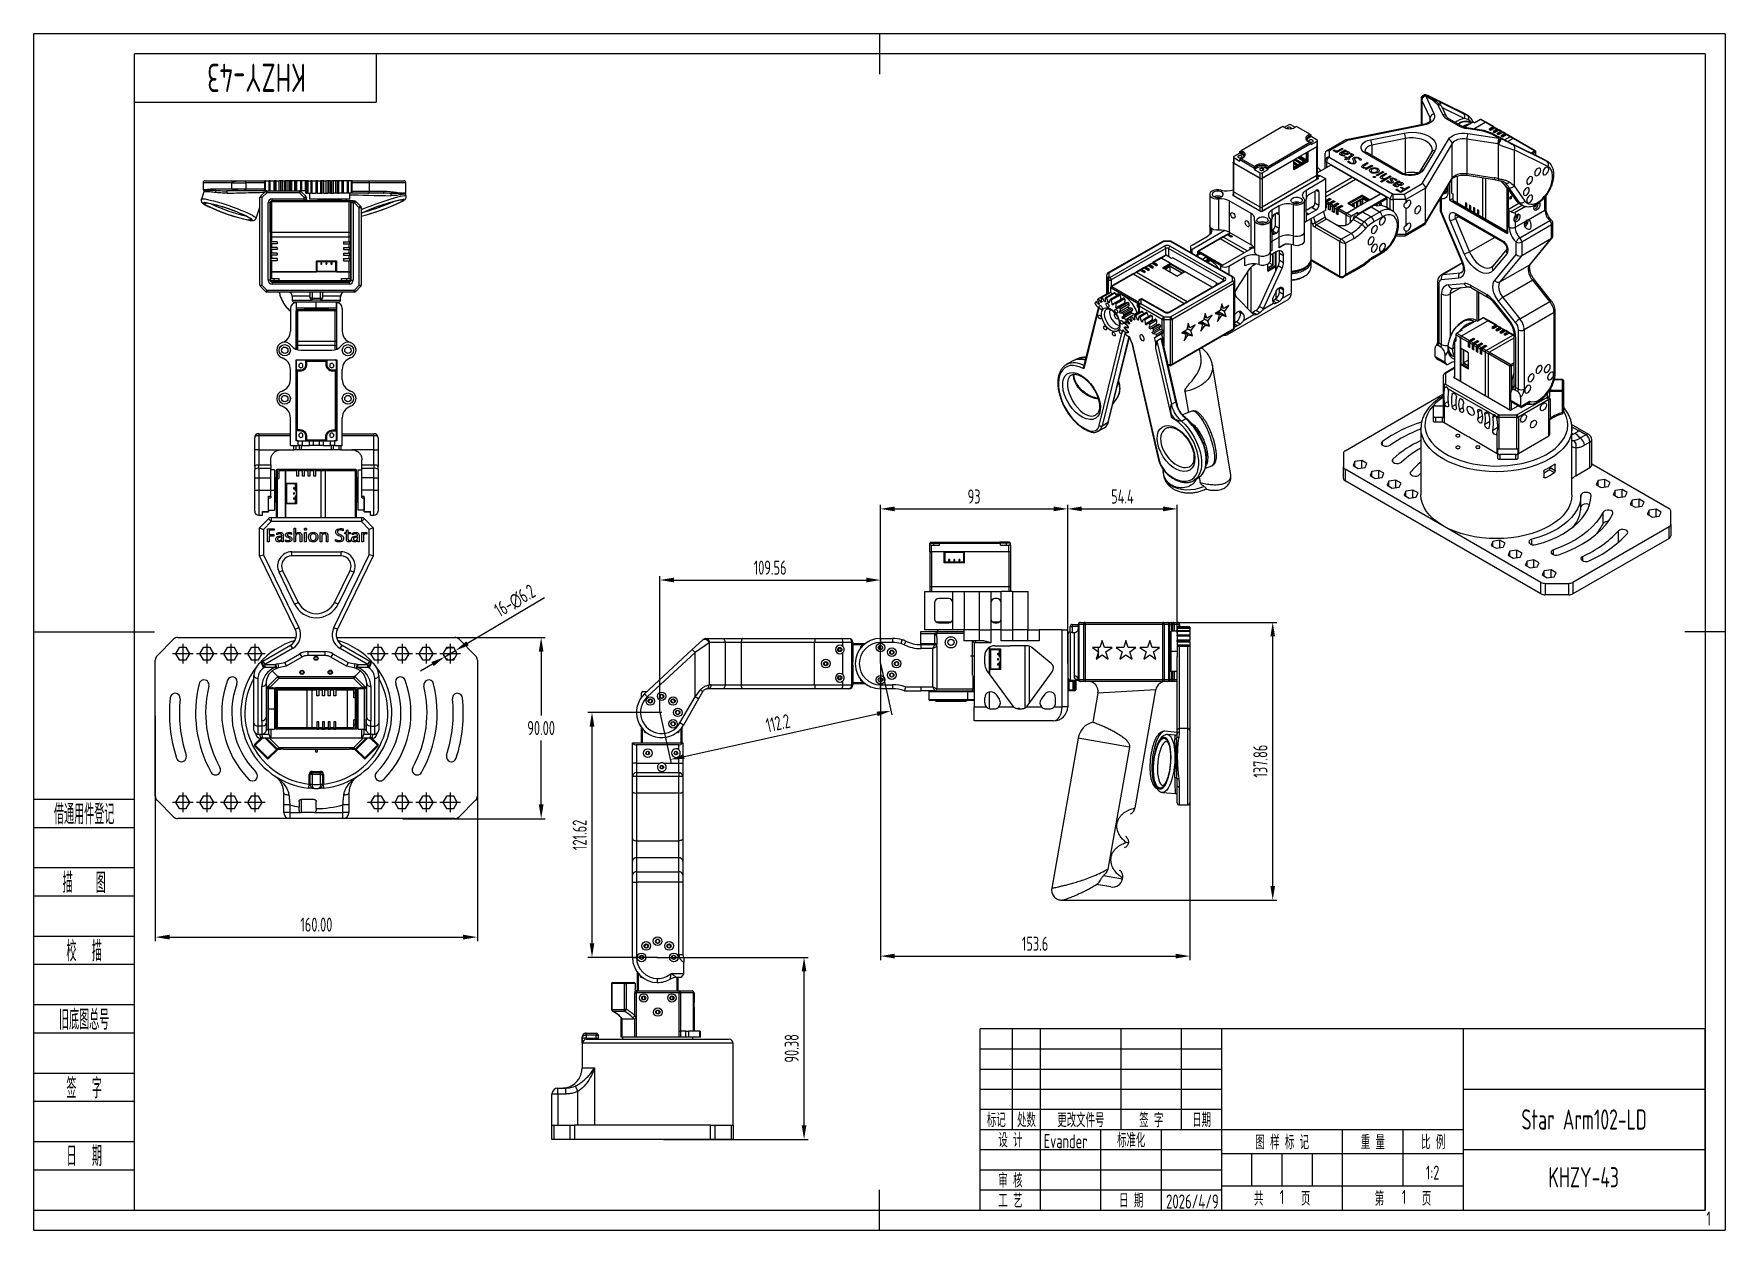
# Model space of a CAD drawing. Header units: millimetres. Extents: x 227 to 1067, y 103 to 697.
import ezdxf
from ezdxf.enums import TextEntityAlignment as Align

# ---------------------------------------------------------------- set-up
doc = ezdxf.new("R2010")
doc.units = ezdxf.units.MM
doc.header["$LTSCALE"] = 2
doc.header["$PDSIZE"] = -1
doc.linetypes.add('ACISOWELD', pattern=[3, 2, -1])
doc.linetypes.add('CENTER2', pattern=[28.575, 19.05, -3.175, 3.175, -3.175])
for name, color, linetype in [('1轮廓实线层', 7, 'Continuous'), ('2细线层', 4, 'Continuous'), ('3中心线层', 1, 'CENTER2'), ('6文字层', 3, 'Continuous'), ('7标注层', 4, 'Continuous'), ('图框层', 7, 'Continuous')]:
    doc.layers.add(name, color=color, linetype=linetype)
doc.styles.add('PC_TEXTSTYLE', font='ISOCP.SHX', dxfattribs={"width": 0.707, "bigfont": 'GBCBIG.SHX'})
doc.dimstyles.new('GB_DIAMETER', dxfattribs={"dimtxt": 3.5, "dimasz": 3.5, "dimexe": 1, "dimexo": 0, "dimgap": 1.5, "dimtad": 1, "dimjust": 4, "dimdsep": 46, "dimtxsty": 'PC_TEXTSTYLE', "dimcen": 0, "dimclrd": 256, "dimclrt": 3, "dimadec": 0, "dimazin": 2, "dimtp": 0.1, "dimtm": 0.1, "dimtfac": 0.71, "dimtdec": 3, "dimtmove": 0, "dimatfit": 2, "dimfxl": 1, "dimtfill": 1, "dimarcsym": 0})
doc.dimstyles.new('GB_LINEAR', dxfattribs={"dimtxt": 3.5, "dimasz": 3.5, "dimexe": 1, "dimexo": 0, "dimgap": 1.5, "dimtad": 1, "dimdsep": 46, "dimtxsty": 'PC_TEXTSTYLE', "dimcen": 0, "dimclrd": 256, "dimclrt": 3, "dimadec": 0, "dimazin": 2, "dimtp": 0.1, "dimtm": 0.1, "dimtfac": 0.71, "dimtdec": 3, "dimtmove": 0, "dimatfit": 3, "dimfxl": 1, "dimtfill": 1, "dimarcsym": 0})

# ---------------------------------------------------------------- blocks, each defined once
blk = doc.blocks.new('ZwmFrameMain_A3^_^无分区图框^_^landscape')
at = {"layer": '1轮廓实线层'}
for p, q in [((185, 292), (185, 282)), ((0, 0), (0, 287)), ((390, 287), (0, 287)), ((390, 287), (390, 0)), ((-25, 143.5), (5, 143.5)), ((395, 143.5), (385, 143.5)), ((185, -5), (185, 5)), ((0, 0), (390, 0))]:
    blk.add_line(p, q, dxfattribs=at)
at = {"layer": '2细线层'}
for p, q in [((-25, -5), (-25, 292)), ((395, 292), (-25, 292)), ((395, 292), (395, -5)), ((-25, -5), (395, -5))]:
    blk.add_line(p, q, dxfattribs=at)
blk = doc.blocks.new('ZwmFrameMain_标题栏1')
at = {"layer": '1轮廓实线层'}
for p, q in [((-180, 0), (-180, 45)), ((0, 45), (-180, 45)), ((-172, 20), (-172, 45)), ((-165, 20), (-165, 45)), ((-145, 20), (-145, 45)), ((-130, 20), (-130, 45)), ((-120, 0), (-120, 45)), ((0, 0), (0, 45)), ((-60, 30), (0, 30)), ((-180, 20), (-60, 20)), ((-165, 0), (-165, 20)), ((-150, 0), (-150, 20)), ((-135, 0), (-135, 20)), ((-60, 15), (0, 15)), ((-180, 0), (0, 0))]:
    blk.add_line(p, q, dxfattribs=at)
at = {"layer": '1轮廓实线层', "color": 7}
for p, q in [((-60, 0), (-60, 45)), ((-180, 25), (-120, 25))]:
    blk.add_line(p, q, dxfattribs=at)
at = {"layer": '2细线层'}
for p, q in [((-180, 40), (-120, 40)), ((-180, 35), (-120, 35)), ((-180, 30), (-120, 30)), ((-90, 0), (-90, 20)), ((-75, 6), (-75, 20)), ((-180, 15), (-120, 15)), ((-120, 14), (-60, 14)), ((-112.5, 6), (-112.5, 14)), ((-105, 6), (-105, 14)), ((-97.5, 6), (-97.5, 14)), ((-180, 10), (-120, 10)), ((-180, 5), (-120, 5)), ((-120, 6), (-60, 6))]:
    blk.add_line(p, q, dxfattribs=at)
at = {"layer": '6文字层', "style": 'PC_TEXTSTYLE', "width": 0.667}
for s, p in [('标记', (-176, 22.5)), ('处数', (-168.5, 22.5)), (' 更改文件号 ', (-155, 22.5)), (' 签 字 ', (-137.5, 22.5)), (' 日期 ', (-125, 22.5)), (' 设 计 ', (-172.5, 17.51)), (' 标准化 ', (-142.5, 17.51)), (' 图 样 标 记 ', (-105, 17)), (' 重 量 ', (-82.5, 17)), (' 比 例 ', (-67.5, 17)), (' 审 核 ', (-172.5, 7.5)), (' 工 艺 ', (-172.5, 2.5)), (' 日 期 ', (-142.5, 2.5)), ('共       页', (-105, 3)), ('第       页', (-75, 3))]:
    blk.add_text(s, height=3.5, dxfattribs=at).set_placement(p, align=Align.MIDDLE)
at = {"layer": '6文字层', "style": 'PC_TEXTSTYLE', "flags": 8}
for tag, height, width, p, p2 in [('企业名称', 5, 3.445461, (-54.29, 34.82), (-5.27, 34.82)), ('产品名称或材料标记', 7, 1.034456, (-113.46, 28.64), (-66.42, 28.64)), ('图样名称', 5, 3.480264, (-54.79, 19.98), (-5.27, 19.98)), ('标准化', 3.5, 1.756036, (-133.83, 15.37), (-120.75, 15.37)), ('审核', 3.5, 2.723972, (-163.99, 5.37), (-150.63, 5.37)), ('重量', 3.5, 2.448074, (-88.46, 7.54), (-76.55, 7.54)), ('比例', 3.5, 2.367734, (-73.35, 7.54), (-61.93, 7.54)), ('图样代号', 5, 3.489916, (-54.79, 5.63), (-5.52, 5.63)), ('工艺', 3.5, 2.851598, (-164.21, 0.37), (-150.89, 0.37)), ('共几页', 3.5, 0.953151, (-108.58, 1.48), (-101.56, 1.48)), ('日期', 3.5, 2.733185, (-133.83, 0.37), (-120.75, 0.37))]:
    blk.add_attdef(tag, text='', height=height, dxfattribs=dict(at, width=width)).set_placement(p, p2, align=Align.FIT)
at = {"layer": '6文字层', "style": 'PC_TEXTSTYLE', "width": 9.901758, "flags": 8}
blk.add_attdef('设计', text='', height=3.5, rotation=359.5768, dxfattribs=at).set_placement((-164.23, 15.37), (-150.37, 15.27), align=Align.FIT)
at = {"layer": '6文字层', "color": 3, "style": 'PC_TEXTSTYLE', "width": 0.96618, "flags": 8}
blk.add_attdef('第几页', text='', height=3.5, dxfattribs=at).set_placement((-78.29, 1.5), (-71.16, 1.5), align=Align.FIT)
at = {"layer": '6文字层', "color": 0, "style": 'PC_TEXTSTYLE', "width": 0.715273, "flags": 8}
blk.add_attdef('图纸张数', text='', height=3.5, dxfattribs=at).set_placement((-2.66, -3.87), (4.46, -3.87), align=Align.FIT)
blk = doc.blocks.new('ZwmFrameMain_图样代号')
at = {"layer": '2细线层', "linetype": 'Continuous'}
for p in [(60, 0), (0, -12)]:
    blk.add_line(p, (60, -12), dxfattribs=at)
at = {"layer": '6文字层', "style": 'PC_TEXTSTYLE', "width": 2.827942}
blk.add_attdef('图样代号', text='', height=7, rotation=180, dxfattribs=at).set_placement((58.24, -2.4), (2.35, -2.4), align=Align.FIT)
blk = doc.blocks.new('ZwmFrameMain_附加栏')
at = {"layer": '2细线层'}
for p, q in [((-25, 102), (0, 102)), ((-25, 95), (0, 95)), ((-25, 85), (0, 85)), ((-25, 78), (0, 78)), ((-25, 68), (0, 68)), ((-25, 61), (0, 61)), ((-25, 51), (0, 51)), ((-25, 44), (0, 44)), ((-25, 34), (0, 34)), ((-25, 27), (0, 27)), ((-25, 17), (0, 17)), ((-25, 10), (0, 10)), ((-25, 0), (0, 0))]:
    blk.add_line(p, q, dxfattribs=at)
at = {"layer": '6文字层', "color": 3, "style": 'PC_TEXTSTYLE'}
for s, width, p in [('借通用件登记', 0.667, (-12.5, 98.5)), ('描   图', 0.6667, (-12.5, 81.5)), ('校  描', 0.667, (-12.5, 64.5)), ('旧底图总号', 0.667, (-12.5, 47.5)), ('签  字', 0.667, (-12.5, 30.5)), ('日  期', 0.667, (-12.49, 13.6))]:
    blk.add_text(s, height=5, dxfattribs=dict(at, width=width)).set_placement(p, align=Align.MIDDLE)
at = {"layer": '6文字层', "style": 'PC_TEXTSTYLE'}
for tag, width, p, p2 in [('借通用件登记', 0.671328, (-23.44, 86.36), (-1.25, 86.36)), ('描图', 2.120922, (-23.44, 69.36), (-1.25, 69.36)), ('校图', 2.149976, (-23.75, 52.06), (-1.25, 52.06)), ('旧底图总号', 0.761452, (-22.84, 35.67), (-1.86, 35.67)), ('签字', 2.026939, (-23.14, 18.37), (-1.56, 18.37)), ('日期', 1.89999, (-22.84, 1.37), (-2.17, 1.37))]:
    blk.add_attdef(tag, text='', height=5, dxfattribs=dict(at, width=width)).set_placement(p, p2, align=Align.FIT)
blk = doc.blocks.new('*D7')
at = {"layer": '7标注层', "color": 0, "lineweight": -2}
for p, q in [((287.38, 358.12), (287.38, 246.25)), ((447.38, 358.12), (447.38, 246.25))]:
    blk.add_line(p, q, dxfattribs=at)
at = {"layer": '7标注层', "lineweight": -2}
blk.add_line((294.49, 248.25), (440.27, 248.25), dxfattribs=at)
at = {"layer": '7标注层'}
for points in [[(294.49, 249.43), (294.49, 247.06), (287.38, 248.25)], [(440.27, 247.06), (440.27, 249.43), (447.38, 248.25)]]:
    blk.add_solid(points, dxfattribs=at)
at = {"layer": 'Defpoints', "color": 0}
for p in [(287.38, 360.12), (447.38, 360.12), (447.38, 248.25)]:
    blk.add_point(p, dxfattribs=at)
at = {"layer": '7标注层', "color": 3, "insert": (367.38, 254.45), "char_height": 7, "attachment_point": 5, "style": 'PC_TEXTSTYLE', "bg_fill": 3, "box_fill_scale": 1.1, "bg_fill_color": 257, "bg_fill_transparency": 0}
blk.add_mtext('160.00', dxfattribs=at)
blk = doc.blocks.new('*D8')
at = {"layer": '7标注层', "color": 0, "lineweight": -2}
for p, q in [((410.36, 397.06), (481.02, 397.06)), ((410.36, 307.06), (481.02, 307.06))]:
    blk.add_line(p, q, dxfattribs=at)
at = {"layer": '7标注层', "lineweight": -2}
for p, q in [((479.02, 389.95), (479.02, 358.26)), ((479.02, 314.17), (479.02, 345.86))]:
    blk.add_line(p, q, dxfattribs=at)
at = {"layer": '7标注层'}
for points in [[(480.21, 389.95), (477.84, 389.95), (479.02, 397.06)], [(477.84, 314.17), (480.21, 314.17), (479.02, 307.06)]]:
    blk.add_solid(points, dxfattribs=at)
at = {"layer": 'Defpoints', "color": 0}
for p in [(408.36, 397.06), (479.02, 397.06), (408.36, 307.06)]:
    blk.add_point(p, dxfattribs=at)
at = {"layer": '7标注层', "color": 3, "insert": (479.02, 352.06), "char_height": 7, "attachment_point": 5, "style": 'PC_TEXTSTYLE', "bg_fill": 3, "box_fill_scale": 1.1, "bg_fill_color": 257, "bg_fill_transparency": 0}
blk.add_mtext('90.00', dxfattribs=at)
blk = doc.blocks.new('*D9')
at = {"layer": '7标注层', "lineweight": -2}
for p, q in [((480.68, 416.68), (442.49, 394.1)), ((431.13, 387.38), (436.47, 390.54)), ((425.1, 383.82), (419.08, 380.26))]:
    blk.add_line(p, q, dxfattribs=at)
at = {"layer": '7标注层'}
for points in [[(441.9, 395.11), (443.09, 393.1), (436.47, 390.54)], [(425.7, 382.82), (424.51, 384.82), (431.13, 387.38)]]:
    blk.add_solid(points, dxfattribs=at)
at = {"layer": 'Defpoints', "color": 0}
for p in [(431.13, 387.38), (436.47, 390.54)]:
    blk.add_point(p, dxfattribs=at)
at = {"layer": '7标注层', "color": 3, "insert": (466.02, 415.16), "char_height": 7, "attachment_point": 5, "rotation": 30.59651, "style": 'PC_TEXTSTYLE', "bg_fill": 3, "box_fill_scale": 1.1, "bg_fill_color": 257, "bg_fill_transparency": 0}
blk.add_mtext('16-∅6.2', dxfattribs=at)
blk = doc.blocks.new('*D11')
at = {"layer": '7标注层', "color": 0, "lineweight": -2}
for p, q in [((538.88, 359.81), (502.28, 359.81)), ((536.88, 238.2), (502.28, 238.2))]:
    blk.add_line(p, q, dxfattribs=at)
at = {"layer": '7标注层', "lineweight": -2}
blk.add_line((504.28, 245.2), (504.28, 352.81), dxfattribs=at)
at = {"layer": '7标注层'}
for points in [[(505.44, 352.81), (503.11, 352.81), (504.28, 359.81)], [(503.11, 245.2), (505.44, 245.2), (504.28, 238.2)]]:
    blk.add_solid(points, dxfattribs=at)
at = {"layer": 'Defpoints', "color": 0}
for p in [(504.28, 359.81), (538.88, 359.81), (536.88, 238.2)]:
    blk.add_point(p, dxfattribs=at)
at = {"layer": '7标注层', "color": 3, "insert": (498.13, 299.01), "char_height": 7, "attachment_point": 5, "rotation": 90, "style": 'PC_TEXTSTYLE', "bg_fill": 3, "box_fill_scale": 1.1, "bg_fill_color": 257, "bg_fill_transparency": 0}
blk.add_mtext('121.62', dxfattribs=at)
blk = doc.blocks.new('*D12')
at = {"layer": '7标注层', "color": 0, "lineweight": -2}
for p, q in [((536.47, 238.2), (611.59, 238.2)), ((539.8, 147.82), (611.59, 147.82))]:
    blk.add_line(p, q, dxfattribs=at)
at = {"layer": '7标注层', "lineweight": -2}
blk.add_line((609.59, 154.82), (609.59, 231.2), dxfattribs=at)
at = {"layer": '7标注层'}
for points in [[(610.76, 231.2), (608.43, 231.2), (609.59, 238.2)], [(608.43, 154.82), (610.76, 154.82), (609.59, 147.82)]]:
    blk.add_solid(points, dxfattribs=at)
at = {"layer": 'Defpoints', "color": 0}
for p in [(536.47, 238.2), (609.59, 238.2), (539.8, 147.82)]:
    blk.add_point(p, dxfattribs=at)
at = {"layer": '7标注层', "color": 3, "insert": (603.44, 193.01), "char_height": 7, "attachment_point": 5, "rotation": 90, "style": 'PC_TEXTSTYLE', "bg_fill": 3, "box_fill_scale": 1.1, "bg_fill_color": 257, "bg_fill_transparency": 0}
blk.add_mtext('90.38', dxfattribs=at)
blk = doc.blocks.new('*D13')
at = {"layer": '7标注层', "color": 0, "lineweight": -2}
for p, q in [((537.97, 359.81), (537.97, 427.54)), ((647.53, 384.03), (647.53, 427.54))]:
    blk.add_line(p, q, dxfattribs=at)
at = {"layer": '7标注层', "lineweight": -2}
blk.add_line((544.97, 425.54), (640.53, 425.54), dxfattribs=at)
at = {"layer": '7标注层'}
for points in [[(544.97, 426.71), (544.97, 424.38), (537.97, 425.54)], [(640.53, 424.38), (640.53, 426.71), (647.53, 425.54)]]:
    blk.add_solid(points, dxfattribs=at)
at = {"layer": 'Defpoints', "color": 0}
for p in [(647.53, 425.54), (647.53, 384.03), (537.97, 359.81)]:
    blk.add_point(p, dxfattribs=at)
at = {"layer": '7标注层', "color": 3, "insert": (592.75, 431.7), "char_height": 7, "attachment_point": 5, "style": 'PC_TEXTSTYLE', "bg_fill": 3, "box_fill_scale": 1.1, "bg_fill_color": 257, "bg_fill_transparency": 0}
blk.add_mtext('109.56', dxfattribs=at)
blk = doc.blocks.new('*D14')
at = {"layer": '7标注层', "color": 0, "lineweight": -2}
for p, q in [((647.53, 384.03), (653.15, 358.65)), ((537.97, 359.81), (543.59, 334.43))]:
    blk.add_line(p, q, dxfattribs=at)
at = {"layer": '7标注层', "lineweight": -2}
blk.add_line((549.99, 337.89), (645.88, 359.09), dxfattribs=at)
at = {"layer": '7标注层'}
for points in [[(646.13, 357.95), (645.63, 360.23), (652.71, 360.6)], [(549.74, 339.03), (550.24, 336.75), (543.15, 336.38)]]:
    blk.add_solid(points, dxfattribs=at)
at = {"layer": 'Defpoints', "color": 0}
for p in [(647.53, 384.03), (537.97, 359.81), (652.71, 360.6)]:
    blk.add_point(p, dxfattribs=at)
at = {"layer": '7标注层', "color": 3, "insert": (596.61, 354.5), "char_height": 7, "attachment_point": 5, "rotation": 12.46551, "style": 'PC_TEXTSTYLE', "bg_fill": 3, "box_fill_scale": 1.1, "bg_fill_color": 257, "bg_fill_transparency": 0}
blk.add_mtext('112.2', dxfattribs=at)
blk = doc.blocks.new('*D15')
at = {"layer": '7标注层', "color": 0, "lineweight": -2}
for p, q in [((647.53, 384.03), (647.53, 462.87)), ((740.53, 384.03), (740.53, 462.87))]:
    blk.add_line(p, q, dxfattribs=at)
at = {"layer": '7标注层', "lineweight": -2}
blk.add_line((654.53, 460.87), (733.53, 460.87), dxfattribs=at)
at = {"layer": '7标注层'}
for points in [[(654.53, 462.04), (654.53, 459.7), (647.53, 460.87)], [(733.53, 459.7), (733.53, 462.04), (740.53, 460.87)]]:
    blk.add_solid(points, dxfattribs=at)
at = {"layer": 'Defpoints', "color": 0}
for p in [(740.53, 460.87), (647.53, 384.03), (740.53, 384.03)]:
    blk.add_point(p, dxfattribs=at)
at = {"layer": '7标注层', "color": 3, "insert": (694.03, 467.02), "char_height": 7, "attachment_point": 5, "style": 'PC_TEXTSTYLE', "bg_fill": 3, "box_fill_scale": 1.1, "bg_fill_color": 257, "bg_fill_transparency": 0}
blk.add_mtext('93', dxfattribs=at)
blk = doc.blocks.new('*D16')
at = {"layer": '7标注层', "color": 0, "lineweight": -2}
for p, q in [((740.53, 400.8), (740.53, 462.87)), ((794.93, 399.24), (794.93, 462.87))]:
    blk.add_line(p, q, dxfattribs=at)
at = {"layer": '7标注层', "lineweight": -2}
blk.add_line((747.53, 460.87), (787.93, 460.87), dxfattribs=at)
at = {"layer": '7标注层'}
for points in [[(747.53, 462.04), (747.53, 459.7), (740.53, 460.87)], [(787.93, 459.7), (787.93, 462.04), (794.93, 460.87)]]:
    blk.add_solid(points, dxfattribs=at)
at = {"layer": 'Defpoints', "color": 0}
for p in [(794.93, 460.87), (740.53, 400.8), (794.93, 399.24)]:
    blk.add_point(p, dxfattribs=at)
at = {"layer": '7标注层', "color": 3, "insert": (767.73, 467.02), "char_height": 7, "attachment_point": 5, "style": 'PC_TEXTSTYLE', "bg_fill": 3, "box_fill_scale": 1.1, "bg_fill_color": 257, "bg_fill_transparency": 0}
blk.add_mtext('54.4', dxfattribs=at)
blk = doc.blocks.new('*D17')
at = {"layer": '7标注层', "color": 0, "lineweight": -2}
for p, q in [((647.53, 384.03), (647.53, 236.83)), ((801.13, 384.03), (801.13, 236.83))]:
    blk.add_line(p, q, dxfattribs=at)
at = {"layer": '7标注层', "lineweight": -2}
blk.add_line((654.53, 238.83), (794.13, 238.83), dxfattribs=at)
at = {"layer": '7标注层'}
for points in [[(654.53, 240), (654.53, 237.66), (647.53, 238.83)], [(794.13, 237.66), (794.13, 240), (801.13, 238.83)]]:
    blk.add_solid(points, dxfattribs=at)
at = {"layer": 'Defpoints', "color": 0}
for p in [(647.53, 384.03), (801.13, 384.03), (801.13, 238.83)]:
    blk.add_point(p, dxfattribs=at)
at = {"layer": '7标注层', "color": 3, "insert": (724.33, 244.98), "char_height": 7, "attachment_point": 5, "style": 'PC_TEXTSTYLE', "bg_fill": 3, "box_fill_scale": 1.1, "bg_fill_color": 257, "bg_fill_transparency": 0}
blk.add_mtext('153.6', dxfattribs=at)
blk = doc.blocks.new('*D18')
at = {"layer": '7标注层', "color": 0, "lineweight": -2}
for p, q in [((765.07, 404.53), (844.36, 404.53)), ((736.99, 266.67), (844.36, 266.67))]:
    blk.add_line(p, q, dxfattribs=at)
at = {"layer": '7标注层', "lineweight": -2}
blk.add_line((842.36, 273.67), (842.36, 397.53), dxfattribs=at)
at = {"layer": '7标注层'}
for points in [[(843.53, 397.53), (841.19, 397.53), (842.36, 404.53)], [(841.19, 273.67), (843.53, 273.67), (842.36, 266.67)]]:
    blk.add_solid(points, dxfattribs=at)
at = {"layer": 'Defpoints', "color": 0}
for p in [(765.07, 404.53), (842.36, 404.53), (736.99, 266.67)]:
    blk.add_point(p, dxfattribs=at)
at = {"layer": '7标注层', "color": 3, "insert": (836.21, 335.6), "char_height": 7, "attachment_point": 5, "rotation": 90, "style": 'PC_TEXTSTYLE', "bg_fill": 3, "box_fill_scale": 1.1, "bg_fill_color": 257, "bg_fill_transparency": 0}
blk.add_mtext('137.86', dxfattribs=at)

msp = doc.modelspace()

# ---------------------------------------------------------------- linework, layer by layer
at = {"color": 7, "linetype": 'Continuous', "lineweight": 25}
for p, q in [((916.058, 664.424), (916.058, 651.511)), ((916.438, 663.877), (916.33, 663.951)), ((920.56, 654.995), (916.438, 663.877)), ((918.37, 665.809), (922.492, 656.927)), ((922.098, 663.657), (918.37, 665.809)), ((919.224, 666.003), (919.332, 665.928)), ((919.332, 665.928), (923.06, 663.776)), ((937.476, 657.165), (920.701, 665.453)), ((920.777, 665.412), (920.701, 665.453)), ((937.551, 657.125), (920.777, 665.412)), ((923.157, 663.72), (923.06, 663.776)), ((924.597, 661.314), (922.713, 663.016)), ((926.07, 661.046), (924.053, 662.867)), ((926.833, 656.496), (924.597, 661.314)), ((925.028, 663.194), (937.021, 657.269)), ((928.648, 655.705), (926.336, 660.685)), ((937.551, 657.125), (937.476, 657.165)), ((939.016, 656.279), (937.551, 657.125)), ((937.789, 656.997), (937.551, 657.125)), ((939.254, 656.152), (937.789, 656.997)), ((939.016, 656.279), (939.254, 656.152)), ((847.381, 650.657), (826.662, 638.696)), ((848.441, 650.044), (847.381, 650.657)), ((850.315, 651.616), (848.017, 650.289)), ((853.603, 650.289), (851.305, 651.616)), ((854.24, 650.657), (853.179, 650.044)), ((860.816, 646.86), (854.24, 650.657)), ((860.816, 646.86), (859.755, 646.248)), ((860.816, 646.86), (861.523, 646.452)), ((916.978, 651.693), (878.781, 644.105)), ((917.368, 651.365), (879.433, 643.829)), ((890.919, 644.163), (907.636, 647.484)), ((934.913, 650.957), (928.904, 654.426)), ((935.913, 651.056), (929.904, 654.525)), ((942.147, 652.97), (937.648, 650.373)), ((946.845, 648.471), (938.499, 649.762)), ((947.328, 648.787), (938.805, 650.105)), ((939.246, 647.256), (954.631, 644.876)), ((940.956, 652.282), (940.216, 652.71)), ((942.147, 652.97), (942.783, 652.602)), ((942.211, 649.578), (947.803, 652.806)), ((945.47, 654.153), (942.783, 652.602)), ((947.803, 652.806), (945.47, 654.153)), ((948.153, 652.841), (945.82, 654.188)), ((949.792, 647.383), (946.845, 648.471)), ((950.485, 647.626), (947.37, 648.776)), ((951.763, 650.52), (947.803, 652.806)), ((952.113, 650.555), (948.153, 652.841)), ((951.763, 650.52), (949.783, 649.377)), ((949.783, 649.377), (950.49, 648.969)), ((952.011, 650.459), (949.96, 649.275)), ((950.49, 648.969), (952.47, 650.112)), ((954.631, 644.876), (950.902, 647.028)), ((953.743, 649.377), (951.763, 648.234)), ((951.763, 648.234), (952.47, 647.826)), ((951.864, 647.148), (955.593, 644.995)), ((953.991, 649.316), (951.94, 648.132)), ((952.583, 650.162), (952.061, 650.464)), ((953.743, 649.377), (952.47, 650.112)), ((952.47, 647.826), (954.45, 648.969)), ((954.093, 649.412), (952.82, 650.147)), ((955.723, 648.234), (953.743, 647.092)), ((953.743, 647.092), (954.45, 646.683)), ((955.97, 648.173), (953.92, 646.989)), ((954.563, 649.019), (954.041, 649.321)), ((955.723, 648.234), (954.45, 648.969)), ((954.45, 646.683), (956.43, 647.826)), ((956.073, 648.269), (954.8, 649.004)), ((957.703, 647.092), (955.723, 645.949)), ((957.95, 647.03), (955.9, 645.846)), ((956.543, 647.876), (956.02, 648.178)), ((957.703, 647.092), (956.43, 647.826)), ((958.053, 647.126), (956.78, 647.861)), ((958.523, 646.733), (958, 647.035)), ((825.955, 638.288), (826.662, 638.696)), ((827.723, 638.084), (826.662, 638.696)), ((864.457, 640.757), (837.163, 625)), ((840.097, 630.94), (860.816, 642.901)), ((840.097, 630.124), (861.523, 642.493)), ((860.109, 645.636), (859.755, 646.248)), ((859.755, 643.513), (860.816, 642.901)), ((864.344, 640.692), (859.887, 638.119)), ((861.523, 646.452), (860.109, 645.636)), ((861.523, 645.717), (860.109, 644.901)), ((860.109, 645.636), (860.109, 644.901)), ((861.523, 642.493), (860.816, 642.901)), ((861.523, 645.717), (861.523, 646.452)), ((864.457, 644.023), (861.523, 645.717)), ((861.523, 641.758), (864.457, 643.452)), ((861.523, 641.758), (861.523, 642.493)), ((862.151, 644.007), (862.151, 643.926)), ((864.344, 626.402), (864.344, 640.692)), ((864.457, 640.757), (864.457, 643.452)), ((864.549, 626.688), (864.549, 640.823)), ((864.662, 641.043), (864.662, 643.737)), ((878.664, 644.061), (869.031, 638.5)), ((879.433, 643.829), (870.445, 638.64)), ((870.445, 638.64), (870.445, 635.515)), ((872.423, 638.8), (872.983, 639.124)), ((873.586, 638.113), (874.229, 638.484)), ((877.397, 639.666), (874.146, 637.789)), ((874.229, 638.484), (874.217, 638.491)), ((875.18, 639.033), (876.837, 639.989)), ((876.27, 637.915), (878.35, 639.116)), ((876.837, 639.989), (877.397, 639.666)), ((878.35, 639.116), (878.911, 638.792)), ((878.911, 638.792), (878.35, 638.469)), ((878.35, 638.469), (878.365, 638.46)), ((908.287, 644.759), (891.569, 641.438)), ((908.287, 627.612), (908.287, 644.759)), ((916.556, 622.398), (929.61, 644.298)), ((922.888, 638.68), (917.135, 629.029)), ((931.502, 642.289), (918.296, 620.137)), ((931.502, 625.141), (931.502, 642.289)), ((954.113, 642.128), (938.728, 644.507)), ((938.728, 644.507), (938.728, 627.36)), ((954.514, 641.908), (954.113, 642.128)), ((954.514, 624.808), (954.514, 641.908)), ((955.593, 644.995), (955.994, 644.776)), ((955.723, 645.949), (956.43, 645.54)), ((956.43, 645.54), (958.41, 646.683)), ((957.478, 644.104), (960.178, 645.663)), ((960.178, 645.663), (958.41, 646.683)), ((960.528, 645.697), (958.76, 646.718)), ((961.804, 644.724), (959.18, 643.209)), ((961.804, 644.724), (960.178, 645.663)), ((962.154, 644.759), (960.528, 645.697)), ((961.789, 641.736), (978.564, 633.449)), ((972.411, 638.601), (961.804, 644.724)), ((972.761, 638.636), (962.154, 644.759)), ((962.242, 639.167), (962.242, 621.214)), ((979.016, 630.88), (962.242, 639.167)), ((975.129, 635.267), (963.136, 641.191)), ((963.212, 641.151), (963.136, 641.191)), ((975.205, 635.226), (963.212, 641.151)), ((970.552, 637.528), (972.411, 638.601)), ((972.764, 637.988), (972.411, 638.601)), ((822.703, 632.814), (822.703, 618.524)), ((822.816, 635.573), (822.816, 632.879)), ((836.06, 624.935), (822.908, 632.528)), ((822.908, 632.528), (822.908, 618.238)), ((825.955, 637.553), (823.021, 635.859)), ((823.021, 635.288), (823.021, 632.593)), ((823.021, 635.288), (825.955, 633.594)), ((836.173, 625), (823.021, 632.593)), ((827.37, 637.472), (825.955, 638.288)), ((825.955, 637.553), (825.955, 638.288)), ((827.37, 636.737), (825.955, 637.553)), ((826.662, 634.737), (825.955, 634.328)), ((825.955, 634.328), (833.239, 630.124)), ((825.955, 633.594), (825.955, 634.328)), ((826.662, 634.737), (827.723, 635.349)), ((833.239, 630.94), (826.662, 634.737)), ((826.812, 636.161), (826.812, 636.079)), ((827.37, 637.472), (827.723, 638.084)), ((827.37, 636.737), (827.37, 637.472)), ((834.299, 631.553), (833.239, 630.94)), ((833.239, 630.124), (833.239, 630.94)), ((834.653, 630.94), (833.239, 630.124)), ((834.653, 630.206), (833.239, 629.389)), ((833.239, 629.389), (833.239, 630.124)), ((834.653, 630.94), (834.299, 631.553)), ((834.653, 630.94), (834.653, 630.206)), ((852.816, 634.037), (837.05, 624.935)), ((838.683, 630.94), (839.037, 631.553)), ((838.683, 630.94), (838.683, 630.206)), ((840.097, 630.124), (838.683, 630.94)), ((840.097, 629.389), (838.683, 630.206)), ((840.097, 630.94), (839.037, 631.553)), ((840.097, 630.94), (840.097, 630.124)), ((840.097, 629.389), (840.097, 630.124)), ((852.816, 629.464), (852.816, 634.037)), ((859.279, 634.021), (852.816, 630.29)), ((852.816, 630.127), (859.314, 633.877)), ((852.816, 629.464), (859.887, 633.546)), ((852.816, 633.01), (854.889, 631.813)), ((854.148, 632.194), (852.816, 632.962)), ((852.816, 632.27), (853.848, 631.674)), ((852.816, 630.616), (854.889, 631.813)), ((853.081, 634.19), (855.644, 632.711)), ((855.944, 633.231), (853.681, 634.536)), ((853.705, 634.55), (856.668, 632.84)), ((855.001, 631.388), (854.86, 631.469)), ((854.877, 635.227), (857.439, 633.749)), ((856.668, 632.676), (854.889, 631.65)), ((854.889, 631.65), (854.889, 631.813)), ((857.739, 634.268), (855.477, 635.573)), ((856.004, 633.06), (856.668, 632.676)), ((856.175, 635.976), (859.137, 634.265)), ((856.668, 632.84), (859.137, 634.265)), ((856.668, 632.676), (856.668, 632.84)), ((859.137, 634.265), (859.137, 637.686)), ((859.279, 637.768), (859.279, 634.021)), ((859.314, 637.788), (859.314, 633.877)), ((859.314, 633.877), (859.887, 633.546)), ((859.887, 633.546), (859.887, 638.119)), ((871.17, 631.507), (864.549, 627.685)), ((864.619, 630.308), (864.549, 630.348)), ((868.445, 633.882), (868.445, 637.486)), ((868.445, 629.934), (868.445, 633.882)), ((900.74, 614.76), (869.031, 633.065)), ((870.445, 635.515), (902.154, 617.21)), ((898.144, 616.055), (871.627, 631.362)), ((874.146, 637.789), (873.586, 638.113)), ((875.644, 637.301), (875.644, 637.199)), ((876.458, 637.267), (876.458, 637.165)), ((877.963, 637.115), (876.85, 637.602)), ((877.583, 638.026), (877.288, 637.855)), ((877.288, 637.855), (878.149, 637.478)), ((878.238, 636.398), (877.678, 636.074)), ((878.07, 634.424), (879.023, 634.974)), ((878.811, 634.204), (878.07, 634.424)), ((878.182, 635.459), (878.686, 635.75)), ((879.023, 634.974), (878.182, 635.459)), ((878.686, 635.75), (879.527, 635.265)), ((879.583, 634.65), (878.811, 634.204)), ((879.429, 633.267), (880.102, 633.655)), ((879.527, 635.265), (881.247, 636.258)), ((880.144, 634.327), (879.583, 634.65)), ((879.62, 637.671), (879.62, 637.773)), ((881.937, 636.009), (880.088, 634.942)), ((880.088, 634.942), (880.648, 634.618)), ((880.648, 634.618), (880.144, 634.327)), ((880.508, 637.602), (880.508, 637.704)), ((880.858, 637.004), (881.363, 637.296)), ((881.58, 636.601), (881.58, 636.703)), ((882.143, 634.732), (882.143, 634.63)), ((882.431, 636.571), (882.431, 636.673)), ((882.765, 633.064), (882.765, 633.166)), ((883.005, 634.67), (883.005, 634.568)), ((883.635, 633.014), (883.635, 633.116)), ((886.407, 634.254), (885.735, 633.866)), ((886.589, 630.964), (886.589, 630.862)), ((887.305, 631.666), (889.28, 632.806)), ((887.462, 630.933), (887.462, 630.831)), ((889.841, 632.482), (888.023, 631.433)), ((888.215, 629.667), (888.803, 630.006)), ((905.566, 627.486), (888.247, 637.485)), ((892.027, 631.22), (888.776, 629.344)), ((888.803, 630.006), (888.791, 630.014)), ((906.566, 627.585), (889.247, 637.584)), ((889.28, 632.806), (889.841, 632.482)), ((889.643, 630.491), (891.466, 631.544)), ((891.466, 631.544), (892.027, 631.22)), ((921.17, 638.071), (915.417, 628.42)), ((971.314, 637.151), (972.764, 637.988)), ((972.906, 638.315), (972.906, 637.907)), ((972.906, 637.907), (972.906, 636.365)), ((975.205, 635.226), (975.129, 635.267)), ((977.28, 634.174), (977.023, 634.335)), ((977.099, 634.294), (978.564, 633.449)), ((977.337, 634.167), (977.099, 634.294)), ((978.802, 633.321), (977.337, 634.167)), ((978.564, 633.449), (978.802, 633.321)), ((311.153, 622.815), (311.153, 619.731)), ((312.153, 623.815), (331.208, 623.815)), ((325.327, 619.815), (325.327, 622.815)), ((329.141, 623.777), (331.596, 623.777)), ((331.208, 623.815), (341.756, 623.815)), ((332.351, 622.815), (332.351, 619.815)), ((341.756, 618.815), (341.756, 623.815)), ((342.194, 623.815), (341.756, 623.815)), ((342.194, 618.815), (342.194, 623.815)), ((342.194, 623.815), (343.91, 623.815)), ((343.91, 618.815), (343.91, 623.815)), ((344.521, 623.815), (343.91, 623.815)), ((344.521, 618.815), (344.521, 623.815)), ((344.521, 623.815), (346.464, 623.815)), ((346.464, 618.815), (346.464, 623.815)), ((346.684, 623.815), (346.464, 623.815)), ((346.684, 623.815), (346.684, 618.815)), ((346.723, 623.815), (346.684, 623.815)), ((346.723, 618.815), (346.723, 623.815)), ((347.458, 623.815), (346.723, 623.815)), ((347.458, 618.815), (347.458, 623.815)), ((347.458, 623.815), (348.941, 623.815)), ((348.941, 618.815), (348.941, 623.815)), ((349.709, 623.815), (348.941, 623.815)), ((349.626, 623.815), (349.626, 618.815)), ((349.968, 623.815), (349.626, 623.815)), ((349.968, 618.815), (349.968, 623.815)), ((350.767, 623.815), (349.968, 623.815)), ((350.767, 618.815), (350.767, 623.815)), ((350.767, 623.815), (351.671, 623.815)), ((351.671, 618.815), (351.671, 623.815)), ((352.47, 623.815), (351.671, 623.815)), ((352.47, 618.815), (352.47, 623.815)), ((353.382, 623.815), (352.47, 623.815)), ((353.382, 618.815), (353.382, 623.815)), ((354.18, 623.815), (353.382, 623.815)), ((354.18, 618.815), (354.18, 623.815)), ((354.18, 623.815), (354.517, 623.815)), ((355.197, 623.815), (354.431, 623.815)), ((354.517, 618.815), (354.517, 623.815)), ((355.197, 618.815), (355.197, 623.815)), ((356.688, 623.815), (355.197, 623.815)), ((356.688, 618.815), (356.688, 623.815)), ((357.421, 623.815), (356.688, 623.815)), ((357.421, 618.815), (357.421, 623.815)), ((357.421, 623.815), (357.459, 623.815)), ((357.459, 618.815), (357.459, 623.815)), ((357.67, 623.815), (357.459, 623.815)), ((357.67, 618.815), (357.67, 623.815)), ((359.618, 623.815), (357.67, 623.815)), ((359.618, 618.815), (359.618, 623.815)), ((360.228, 623.815), (359.618, 623.815)), ((360.228, 618.815), (360.228, 623.815)), ((361.936, 623.815), (360.228, 623.815)), ((361.936, 618.815), (361.936, 623.815)), ((362.371, 623.815), (361.936, 623.815)), ((362.371, 618.815), (362.371, 623.815)), ((362.977, 623.815), (362.371, 623.815)), ((362.977, 617.615), (362.977, 623.815)), ((363.312, 623.815), (362.977, 623.815)), ((363.312, 617.615), (363.312, 623.815)), ((363.312, 623.815), (364.726, 623.815)), ((364.726, 617.615), (364.726, 623.815)), ((365.255, 623.815), (364.726, 623.815)), ((365.255, 617.615), (365.255, 623.815)), ((365.255, 623.815), (367.231, 623.815)), ((367.231, 617.615), (367.231, 623.815)), ((367.911, 623.815), (367.231, 623.815)), ((367.911, 617.615), (367.911, 623.815)), ((367.911, 623.815), (369.644, 623.815)), ((369.644, 617.615), (369.644, 623.815)), ((370.137, 623.815), (369.644, 623.815)), ((370.137, 623.815), (370.137, 617.615)), ((370.289, 623.815), (370.137, 623.815)), ((370.289, 617.615), (370.289, 623.815)), ((371.064, 623.815), (370.289, 623.815)), ((371.064, 617.615), (371.064, 623.815)), ((371.064, 623.815), (372.273, 623.815)), ((372.273, 617.615), (372.273, 623.815)), ((373.064, 623.815), (372.273, 623.815)), ((373.055, 623.815), (373.055, 617.615)), ((373.652, 623.815), (373.055, 623.815)), ((373.652, 617.615), (373.652, 623.815)), ((374.459, 623.815), (373.652, 623.815)), ((374.459, 617.615), (374.459, 623.815)), ((374.459, 623.815), (375.055, 623.815)), ((375.837, 623.815), (375.046, 623.815)), ((375.055, 617.615), (375.055, 623.815)), ((375.837, 617.615), (375.837, 623.815)), ((377.047, 623.815), (375.837, 623.815)), ((377.047, 617.615), (377.047, 623.815)), ((377.821, 623.815), (377.047, 623.815)), ((377.821, 617.615), (377.821, 623.815)), ((377.821, 623.815), (377.973, 623.815)), ((377.973, 617.615), (377.973, 623.815)), ((378.465, 623.815), (377.973, 623.815)), ((378.465, 617.615), (378.465, 623.815)), ((380.2, 623.815), (378.465, 623.815)), ((380.2, 617.615), (380.2, 623.815)), ((380.878, 623.815), (380.2, 623.815)), ((380.878, 617.615), (380.878, 623.815)), ((382.854, 623.815), (380.878, 623.815)), ((382.854, 617.615), (382.854, 623.815)), ((383.383, 623.815), (382.854, 623.815)), ((383.383, 617.615), (383.383, 623.815)), ((384.796, 623.815), (383.383, 623.815)), ((384.796, 617.615), (384.796, 623.815)), ((385.131, 623.815), (384.796, 623.815)), ((385.131, 617.615), (385.131, 623.815)), ((385.131, 623.815), (392.887, 623.815)), ((392.887, 623.815), (410.778, 623.815)), ((393.674, 622.815), (393.674, 618.615)), ((411.778, 617.851), (411.778, 622.815)), ((833.239, 629.389), (836.173, 627.695)), ((836.06, 610.646), (836.06, 624.935)), ((836.173, 625), (836.173, 627.695)), ((865.048, 624.849), (836.622, 608.439)), ((864.344, 626.402), (837.05, 610.646)), ((837.05, 624.935), (837.05, 610.646)), ((837.05, 608.768), (864.344, 624.524)), ((837.163, 627.695), (840.097, 629.389)), ((837.163, 627.695), (837.163, 625)), ((837.272, 629.949), (837.272, 628.879)), ((837.685, 629.883), (837.685, 629.802)), ((837.692, 629.03), (837.692, 629.798)), ((868.725, 624.686), (858.934, 619.034)), ((864.344, 624.524), (864.344, 626.402)), ((864.549, 624.81), (864.549, 626.688)), ((864.968, 626.376), (864.549, 626.134)), ((864.549, 625.137), (865.048, 624.849)), ((864.549, 624.561), (864.549, 624.81)), ((868.725, 624.686), (865.968, 626.277)), ((881.881, 625.444), (868.725, 617.849)), ((868.725, 609.171), (868.725, 624.686)), ((868.725, 615.971), (883.507, 624.505)), ((888.776, 629.344), (888.215, 629.667)), ((890.373, 628.944), (890.373, 628.842)), ((891.187, 628.863), (891.187, 628.761)), ((893.708, 626.496), (896.959, 628.373)), ((894.269, 626.173), (893.708, 626.496)), ((897.52, 628.049), (894.269, 626.173)), ((894.459, 628.975), (894.459, 629.077)), ((895.277, 628.898), (895.277, 629.001)), ((895.766, 625.665), (895.766, 625.563)), ((895.838, 623.455), (897.992, 624.698)), ((896.399, 623.131), (895.838, 623.455)), ((901.219, 625.914), (896.399, 623.131)), ((896.483, 626.351), (898.472, 627.499)), ((896.65, 625.628), (896.65, 625.526)), ((896.959, 628.373), (897.52, 628.049)), ((899.033, 627.176), (897.196, 626.115)), ((897.992, 624.698), (897.979, 624.705)), ((898.472, 627.499), (899.033, 627.176)), ((898.847, 625.192), (900.658, 626.237)), ((898.977, 623.584), (899.537, 623.908)), ((900.658, 626.237), (901.219, 625.914)), ((900.696, 624.619), (900.696, 624.517)), ((902.164, 623.268), (902.164, 623.371)), ((902.268, 621.931), (902.268, 621.829)), ((902.894, 622.545), (904.974, 623.746)), ((903.083, 621.897), (903.083, 621.795)), ((904.078, 624.134), (903.461, 623.778)), ((904.587, 621.745), (903.474, 622.233)), ((904.207, 622.656), (903.912, 622.485)), ((903.912, 622.485), (904.773, 622.108)), ((904.974, 623.746), (905.535, 623.422)), ((905.535, 623.422), (904.974, 623.099)), ((904.974, 623.099), (904.989, 623.09)), ((906.244, 622.301), (906.244, 622.403)), ((907.132, 622.232), (907.132, 622.334)), ((907.569, 617.21), (916.556, 622.398)), ((918.137, 602.364), (931.328, 624.493)), ((918.296, 602.99), (931.502, 625.141)), ((930.302, 614.083), (930.302, 622.772)), ((931.186, 624.255), (931.186, 617.655)), ((934.156, 612.838), (934.156, 626.207)), ((938.728, 627.36), (952.284, 625.263)), ((938.94, 626.499), (952.495, 624.402)), ((946.531, 625.325), (946.531, 605.694)), ((948.157, 604.756), (948.157, 625.073)), ((311.503, 618.246), (310.265, 614.689)), ((317.017, 619.815), (325.327, 619.815)), ((331.208, 618.815), (322.963, 618.815)), ((331.593, 618.852), (329.157, 618.852)), ((341.756, 618.815), (331.208, 618.815)), ((340.377, 615.4), (339.377, 615.4)), ((339.377, 571.929), (339.377, 615.4)), ((339.67, 616.107), (342.085, 618.522)), ((339.67, 616.107), (340.377, 615.4)), ((342.792, 617.815), (340.377, 615.4)), ((340.377, 615.4), (340.377, 571.929)), ((342.194, 618.815), (341.756, 618.815)), ((342.792, 617.815), (342.085, 618.522)), ((342.194, 618.815), (342.792, 618.815)), ((342.792, 618.815), (342.792, 617.815)), ((342.792, 618.815), (358.967, 618.815)), ((358.967, 617.815), (342.792, 617.815)), ((345.077, 613.815), (345.077, 613.315)), ((345.077, 613.315), (345.077, 598.315)), ((383.677, 613.315), (345.077, 613.315)), ((345.377, 614.815), (361.381, 614.815)), ((345.377, 613.815), (345.377, 614.815)), ((361.381, 613.815), (345.377, 613.815)), ((359.618, 618.815), (358.967, 618.815)), ((358.967, 617.815), (358.967, 618.815)), ((359.674, 618.522), (358.967, 617.815)), ((361.381, 615.4), (358.967, 617.815)), ((360.228, 618.815), (359.618, 618.815)), ((359.674, 618.522), (362.088, 616.107)), ((361.936, 618.815), (360.228, 618.815)), ((361.381, 615.4), (362.088, 616.107)), ((361.381, 614.815), (361.381, 615.4)), ((362.381, 615.4), (361.381, 615.4)), ((361.381, 613.815), (361.381, 614.815)), ((361.381, 614.815), (362.381, 614.815)), ((383.677, 613.815), (361.381, 613.815)), ((362.371, 618.815), (361.936, 618.815)), ((362.124, 617.615), (362.124, 618.815)), ((362.124, 617.615), (362.124, 618.815)), ((362.239, 617.615), (362.124, 617.615)), ((362.239, 617.615), (362.239, 618.815)), ((362.239, 617.615), (362.977, 617.615)), ((362.977, 618.815), (362.371, 618.815)), ((362.381, 615.4), (362.381, 614.815)), ((363.312, 617.615), (362.977, 617.615)), ((363.312, 617.615), (364.726, 617.615)), ((364.053, 617.615), (364.053, 614.615)), ((384.052, 614.615), (364.053, 614.615)), ((365.255, 617.615), (364.726, 617.615)), ((365.255, 617.615), (367.189, 617.615)), ((367.911, 617.615), (367.231, 617.615)), ((367.911, 617.615), (369.517, 617.615)), ((380.052, 614.115), (368.052, 614.115)), ((368.052, 614.115), (368.052, 613.815)), ((369.517, 617.615), (370.137, 617.615)), ((370.289, 617.615), (370.137, 617.615)), ((371.064, 617.615), (370.289, 617.615)), ((371.064, 617.615), (372.211, 617.615)), ((372.321, 617.615), (373.051, 617.615)), ((373.652, 617.615), (373.055, 617.615)), ((374.459, 617.615), (373.652, 617.615)), ((374.459, 617.615), (375.055, 617.615)), ((375.103, 617.615), (375.88, 617.615)), ((377.047, 617.615), (375.88, 617.615)), ((377.821, 617.615), (377.047, 617.615)), ((377.821, 617.615), (377.973, 617.615)), ((377.973, 617.615), (378.465, 617.615)), ((380.2, 617.615), (378.593, 617.615)), ((380.052, 614.115), (380.052, 613.815)), ((380.878, 617.615), (380.2, 617.615)), ((382.854, 617.615), (380.919, 617.615)), ((381.997, 614.615), (382.279, 613.815)), ((383.383, 617.615), (382.854, 617.615)), ((384.796, 617.615), (383.383, 617.615)), ((383.677, 613.315), (383.677, 613.815)), ((383.877, 613.815), (383.677, 613.815)), ((383.677, 598.315), (383.677, 613.315)), ((385.677, 613.815), (383.877, 613.815)), ((383.877, 613.815), (384.377, 613.315)), ((384.052, 614.615), (384.052, 617.615)), ((384.377, 613.315), (384.377, 598.315)), ((385.131, 617.615), (384.796, 617.615)), ((392.887, 617.615), (385.131, 617.615)), ((385.677, 612.815), (385.677, 613.815)), ((385.677, 613.815), (386.263, 613.815)), ((386.263, 612.815), (386.263, 613.815)), ((386.97, 613.522), (386.263, 612.815)), ((386.97, 613.522), (389.385, 611.107)), ((400.522, 617.615), (392.887, 617.615)), ((393.674, 618.615), (400.952, 618.615)), ((411.935, 616.328), (411.714, 616.954)), ((811.041, 617.044), (811.041, 601.53)), ((815.607, 599.244), (815.607, 614.758)), ((831.588, 607.492), (820.698, 613.778)), ((820.698, 613.778), (820.698, 598.264)), ((822.339, 616.685), (822.703, 616.895)), ((836.622, 608.439), (822.339, 616.685)), ((822.703, 618.524), (822.703, 616.646)), ((822.703, 616.646), (822.703, 616.475)), ((836.06, 610.646), (822.908, 618.238)), ((822.908, 618.238), (822.908, 616.36)), ((836.06, 608.768), (822.908, 616.36)), ((858.215, 598.509), (858.215, 614.023)), ((858.934, 619.034), (858.934, 614.543)), ((858.934, 608.01), (858.934, 614.543)), ((860.349, 616.992), (863.884, 619.033)), ((863.318, 618.707), (863.318, 612.827)), ((865.298, 618.217), (865.298, 611.684)), ((870.602, 615.014), (868.725, 613.93)), ((868.725, 613.726), (870.602, 614.81)), ((871.309, 614.606), (869.329, 613.463)), ((869.329, 613.463), (870.602, 612.728)), ((870.355, 612.381), (872.582, 613.667)), ((870.602, 615.014), (871.309, 614.606)), ((870.602, 614.81), (870.602, 615.014)), ((870.602, 614.81), (871.132, 614.504)), ((872.582, 613.871), (870.602, 612.728)), ((873.289, 613.463), (871.309, 612.32)), ((872.582, 613.871), (873.289, 613.463)), ((872.582, 613.667), (872.582, 613.871)), ((872.582, 613.667), (873.112, 613.361)), ((895.881, 617.361), (879.229, 607.748)), ((886.797, 616.689), (879.726, 612.607)), ((886.797, 616.026), (880.299, 612.276)), ((881.178, 611.769), (886.903, 615.074)), ((882.655, 612.458), (884.433, 613.485)), ((884.433, 613.485), (884.575, 613.403)), ((884.433, 612.718), (884.433, 613.485)), ((887.044, 614.829), (884.575, 613.403)), ((884.575, 610.834), (884.575, 613.403)), ((884.886, 607.585), (898.696, 615.557)), ((885.747, 613.618), (885.748, 611.511)), ((886.348, 611.857), (886.347, 613.618)), ((886.797, 616.689), (890.757, 614.403)), ((886.797, 616.689), (886.797, 616.026)), ((886.797, 616.026), (890.183, 614.072)), ((889.411, 613.626), (886.903, 615.074)), ((889.27, 613.544), (887.044, 614.829)), ((887.044, 612.26), (887.044, 614.829)), ((890.757, 614.403), (895.881, 617.361)), ((893.364, 611.663), (899.05, 614.945)), ((899.205, 610.342), (899.205, 614.218)), ((902.154, 614.422), (902.154, 617.21)), ((902.154, 617.21), (907.569, 617.21)), ((908.397, 614.422), (902.154, 614.422)), ((903.573, 619.248), (904.078, 619.539)), ((905.927, 617.889), (903.573, 619.248)), ((904.078, 619.539), (905.815, 618.536)), ((904.862, 621.028), (904.302, 620.704)), ((905.759, 620.381), (906.264, 620.672)), ((907.385, 619.442), (905.759, 620.381)), ((905.815, 618.536), (907.385, 619.442)), ((910.523, 620.542), (905.927, 617.889)), ((906.264, 620.672), (907.889, 619.733)), ((907.889, 619.733), (909.907, 620.898)), ((918.296, 620.137), (908.397, 614.422)), ((908.397, 614.422), (908.397, 612.822)), ((909.907, 620.898), (910.523, 620.542)), ((918.296, 602.99), (918.296, 620.137)), ((925.474, 614.672), (925.474, 609.031)), ((926.06, 614.801), (926.06, 608.555)), ((928.776, 618.678), (927.382, 617.874)), ((928.797, 620.247), (928.797, 619.097)), ((930.302, 614.083), (931.823, 614.961)), ((930.302, 614.083), (958.94, 597.551)), ((931.186, 617.655), (931.823, 617.288)), ((931.823, 617.288), (931.823, 614.185)), ((931.823, 614.185), (934.156, 612.838)), ((931.968, 613.865), (934.301, 612.517)), ((958.764, 598.632), (958.764, 620.116)), ((959.471, 609.697), (959.471, 619.198)), ((964.897, 612.974), (959.603, 620.507)), ((960.319, 614.922), (960.531, 614.8)), ((960.614, 617.66), (961.745, 616.051)), ((961.026, 617.287), (962.157, 615.677)), ((962.242, 621.214), (967.536, 613.681)), ((963.433, 613.819), (964.897, 612.974)), ((978.123, 610.076), (978.123, 616.364)), ((337.464, 605.221), (339.377, 610.718)), ((343.377, 574.515), (343.377, 612.815)), ((344.377, 612.815), (343.377, 612.815)), ((344.377, 612.815), (344.377, 574.515)), ((344.377, 598.315), (344.377, 612.815)), ((384.677, 574.515), (384.677, 612.815)), ((385.677, 612.815), (384.677, 612.815)), ((385.677, 612.815), (385.677, 574.515)), ((386.263, 612.815), (385.677, 612.815)), ((388.677, 610.4), (386.263, 612.815)), ((388.677, 610.4), (389.385, 611.107)), ((389.677, 610.4), (388.677, 610.4)), ((388.677, 571.929), (388.677, 610.4)), ((389.677, 610.4), (389.677, 571.929)), ((831.588, 591.978), (831.588, 607.492)), ((836.06, 608.768), (836.06, 610.646)), ((837.05, 610.646), (837.05, 608.768)), ((845.536, 611.299), (841.964, 609.237)), ((841.964, 609.237), (841.964, 604.746)), ((843.378, 607.195), (844.122, 607.625)), ((843.556, 607.298), (843.556, 601.419)), ((845.536, 606.808), (845.536, 611.299)), ((845.536, 606.808), (845.536, 600.276)), ((852.44, 611.954), (852.44, 596.44)), ((858.934, 609.153), (862.914, 611.451)), ((858.934, 609.153), (862.914, 611.451)), ((868.725, 609.171), (858.934, 603.519)), ((858.934, 608.01), (858.934, 603.519)), ((863.884, 609.235), (860.349, 607.194)), ((861.417, 604.7), (861.417, 604.953)), ((863.884, 609.235), (861.904, 610.378)), ((863.318, 612.827), (865.298, 611.684)), ((863.37, 602.822), (868.32, 605.68)), ((867.567, 608.503), (868.32, 605.68)), ((868.834, 610.523), (868.725, 610.586)), ((868.834, 610.319), (868.725, 610.382)), ((870.107, 611.871), (868.834, 612.605)), ((868.834, 612.605), (868.834, 610.319)), ((870.107, 609.584), (870.107, 611.871)), ((870.284, 609.686), (870.107, 609.584)), ((870.814, 609.176), (870.107, 609.584)), ((870.284, 609.686), (870.284, 612.258)), ((870.814, 609.38), (870.284, 609.686)), ((870.814, 611.462), (870.814, 609.176)), ((872.087, 610.728), (870.814, 611.462)), ((871.309, 612.32), (872.582, 611.585)), ((872.087, 608.441), (872.087, 610.728)), ((872.264, 608.543), (872.087, 608.441)), ((872.794, 608.033), (872.087, 608.441)), ((872.264, 608.543), (872.264, 611.115)), ((872.794, 608.237), (872.264, 608.543)), ((872.335, 611.238), (874.562, 612.524)), ((874.562, 612.728), (872.582, 611.585)), ((872.794, 610.319), (872.794, 608.033)), ((874.067, 609.585), (872.794, 610.319)), ((875.269, 612.32), (873.289, 611.177)), ((873.289, 611.177), (874.562, 610.442)), ((874.067, 607.298), (874.067, 609.585)), ((874.244, 607.4), (874.067, 607.298)), ((874.774, 606.89), (874.067, 607.298)), ((874.244, 607.4), (874.244, 609.973)), ((874.774, 607.094), (874.244, 607.4)), ((874.314, 610.095), (876.542, 611.381)), ((874.562, 612.728), (875.269, 612.32)), ((874.562, 612.524), (874.562, 612.728)), ((874.562, 612.524), (875.092, 612.218)), ((876.542, 611.585), (874.562, 610.442)), ((878.734, 606.891), (874.774, 609.176)), ((874.774, 609.176), (874.774, 606.89)), ((877.249, 611.177), (875.269, 610.034)), ((875.269, 610.034), (879.229, 607.748)), ((876.542, 611.585), (877.249, 611.177)), ((876.542, 611.381), (876.542, 611.585)), ((876.542, 611.381), (877.072, 611.075)), ((878.734, 606.891), (878.734, 601.705)), ((881.067, 605.543), (878.734, 606.891)), ((879.229, 607.748), (883.686, 610.321)), ((879.229, 607.748), (881.562, 606.401)), ((879.726, 612.607), (883.686, 610.321)), ((881.067, 603.196), (881.067, 605.543)), ((882.797, 612.377), (881.46, 611.605)), ((881.562, 606.401), (884.249, 607.952)), ((882.155, 611.543), (882.155, 611.204)), ((882.655, 612.458), (882.797, 612.377)), ((882.755, 610.858), (882.755, 611.543)), ((882.797, 610.834), (882.797, 612.377)), ((883.58, 605.804), (883.58, 606.12)), ((883.588, 605.812), (887.831, 603.362)), ((883.951, 612.58), (883.952, 610.474)), ((884.886, 607.585), (884.249, 607.952)), ((884.249, 607.952), (884.249, 606.377)), ((884.552, 610.821), (884.551, 612.581)), ((885.42, 607.276), (884.886, 607.585)), ((884.886, 606.881), (884.886, 607.585)), ((891.214, 610.728), (886.972, 608.279)), ((891.214, 605.83), (886.972, 608.279)), ((895.457, 608.279), (891.214, 610.728)), ((891.214, 605.83), (895.457, 608.279)), ((896.871, 605.829), (892.629, 603.38)), ((894.227, 611.177), (893.378, 611.667)), ((894.419, 611.229), (893.705, 611.641)), ((895.316, 611.564), (895.338, 611.402)), ((901.706, 608.898), (898.312, 610.857)), ((908.397, 610.306), (908.397, 601.39)), ((925.499, 608.906), (936.226, 583.544)), ((926.06, 608.555), (936.654, 583.506)), ((932.9, 607.684), (956.343, 594.151)), ((933.126, 605.034), (940.096, 588.553)), ((933.314, 606.768), (956.757, 593.235)), ((934.156, 612.838), (938.116, 610.552)), ((934.301, 612.517), (938.261, 610.232)), ((938.823, 612.43), (938.116, 612.838)), ((938.116, 612.838), (938.116, 610.552)), ((938.293, 612.736), (938.293, 610.368)), ((938.314, 610.323), (938.836, 610.021)), ((938.823, 610.144), (938.823, 612.43)), ((938.823, 610.144), (940.096, 609.409)), ((938.968, 609.823), (940.241, 609.089)), ((940.803, 611.287), (940.096, 611.695)), ((940.096, 611.695), (940.096, 609.409)), ((940.273, 611.593), (940.273, 609.225)), ((940.293, 609.18), (940.816, 608.878)), ((940.803, 609.001), (940.803, 611.287)), ((940.803, 609.001), (942.076, 608.266)), ((940.948, 608.68), (942.221, 607.946)), ((942.783, 610.144), (942.076, 610.552)), ((942.076, 610.552), (942.076, 608.266)), ((942.253, 610.45), (942.253, 608.082)), ((942.273, 608.037), (942.796, 607.735)), ((942.783, 607.858), (942.783, 610.144)), ((942.783, 607.858), (944.056, 607.123)), ((942.928, 607.537), (944.201, 606.803)), ((944.763, 609.001), (944.056, 609.409)), ((944.056, 609.409), (944.056, 607.123)), ((944.232, 609.307), (944.232, 606.939)), ((944.253, 606.894), (944.776, 606.592)), ((944.763, 606.715), (944.763, 609.001)), ((944.763, 606.715), (946.531, 605.694)), ((944.908, 606.394), (946.676, 605.374)), ((946.531, 605.694), (948.157, 604.756)), ((946.676, 605.374), (948.302, 604.435)), ((958.94, 609.39), (964.605, 612.661)), ((958.94, 609.39), (958.94, 597.551)), ((959.86, 608.86), (958.94, 609.39)), ((959.86, 600.687), (959.86, 608.86)), ((960.756, 608.561), (966.222, 611.717)), ((967.949, 611.08), (962.688, 608.043)), ((962.688, 608.043), (962.688, 606.11)), ((964.279, 606.757), (964.19, 607.297)), ((964.838, 612.516), (966.303, 611.67)), ((964.838, 612.516), (964.937, 612.46)), ((969.202, 604.448), (977.537, 609.259)), ((344.377, 598.315), (345.077, 598.315)), ((345.077, 598.315), (383.677, 598.315)), ((345.077, 598.315), (345.077, 596.015)), ((383.677, 598.315), (384.377, 598.315)), ((383.677, 596.015), (383.677, 598.315)), ((384.377, 598.315), (384.377, 596.015)), ((818.647, 599.039), (802.313, 589.61)), ((802.313, 591.896), (810.322, 596.519)), ((811.041, 601.53), (811.041, 597.039)), ((819.358, 596.911), (817.59, 595.89)), ((819.708, 596.876), (817.94, 595.855)), ((820.118, 597.228), (819.595, 596.926)), ((821.688, 595.733), (819.708, 596.876)), ((821.2, 597.974), (820.065, 597.319)), ((820.168, 597.223), (822.218, 596.039)), ((820.415, 597.284), (822.395, 596.141)), ((820.698, 598.264), (831.588, 591.978)), ((833.244, 604.226), (833.244, 588.712)), ((841.244, 588.712), (841.244, 604.226)), ((841.964, 598.213), (841.964, 604.746)), ((841.964, 599.356), (843.152, 600.042)), ((841.964, 599.356), (843.152, 600.042)), ((841.964, 598.213), (841.964, 593.723)), ((844.122, 597.826), (842.142, 598.969)), ((844.122, 597.826), (843.378, 597.397)), ((843.556, 601.419), (845.536, 600.276)), ((845.536, 595.785), (845.536, 600.276)), ((852.44, 596.44), (852.44, 591.949)), ((858.215, 594.018), (858.215, 598.509)), ((861.417, 584.632), (861.417, 604.7)), ((861.999, 602.518), (861.417, 604.7)), ((875.658, 593.558), (863.328, 600.677)), ((868.985, 604.759), (864.035, 601.901)), ((864.035, 601.901), (876.365, 594.783)), ((873.537, 602.131), (868.985, 604.759)), ((881.315, 597.641), (873.537, 602.131)), ((876.365, 594.783), (881.315, 597.641)), ((886.543, 602.061), (882.301, 604.511)), ((903.587, 596.429), (908.047, 596.429)), ((908.154, 596.458), (917.787, 602.019)), ((908.397, 597.275), (918.296, 602.99)), ((908.397, 598.875), (908.397, 597.275)), ((937.494, 587.536), (930.524, 604.017)), ((948.157, 604.756), (958.764, 598.632)), ((948.302, 604.435), (958.909, 598.312)), ((962.688, 600.687), (968.053, 603.784)), ((962.688, 603.445), (962.688, 600.687)), ((965.062, 595.461), (979.911, 604.033)), ((980.861, 601.942), (966.011, 593.37)), ((969.229, 603.899), (969.157, 604.391)), ((980.861, 595.215), (980.861, 601.942)), ((981.446, 596.172), (981.446, 602.759)), ((345.077, 596.015), (344.377, 596.015)), ((344.377, 593.515), (345.077, 593.515)), ((345.077, 592.515), (344.377, 592.515)), ((344.377, 590.715), (345.077, 590.715)), ((345.077, 589.715), (344.377, 589.715)), ((344.627, 592.515), (344.627, 593.515)), ((344.627, 589.715), (344.627, 590.715)), ((344.727, 593.515), (344.727, 592.515)), ((344.727, 590.715), (344.727, 589.715)), ((345.077, 596.015), (345.077, 593.515)), ((345.077, 596.015), (383.677, 596.015)), ((347.877, 593.515), (345.077, 593.515)), ((345.077, 592.515), (345.077, 590.715)), ((347.877, 592.515), (345.077, 592.515)), ((347.877, 590.715), (345.077, 590.715)), ((345.077, 589.715), (345.077, 587.915)), ((347.877, 589.715), (345.077, 589.715)), ((347.877, 593.515), (347.877, 592.515)), ((347.877, 590.715), (347.877, 589.715)), ((380.877, 593.515), (383.677, 593.515)), ((380.877, 593.515), (380.877, 592.515)), ((380.877, 592.515), (383.677, 592.515)), ((380.877, 590.715), (383.677, 590.715)), ((380.877, 590.715), (380.877, 589.715)), ((380.877, 589.715), (383.677, 589.715)), ((383.677, 593.515), (383.677, 596.015)), ((384.377, 596.015), (383.677, 596.015)), ((384.377, 593.515), (383.677, 593.515)), ((383.677, 590.715), (383.677, 592.515)), ((383.677, 592.515), (384.377, 592.515)), ((384.377, 590.715), (383.677, 590.715)), ((383.677, 587.915), (383.677, 589.715)), ((383.677, 589.715), (384.377, 589.715)), ((384.027, 592.515), (384.027, 593.515)), ((384.027, 589.715), (384.027, 590.715)), ((384.127, 592.515), (384.127, 593.515)), ((384.127, 593.515), (384.127, 592.515)), ((384.127, 589.715), (384.127, 590.715)), ((384.127, 590.715), (384.127, 589.715)), ((384.377, 596.015), (384.377, 593.515)), ((384.377, 592.515), (384.377, 593.515)), ((384.377, 592.515), (384.377, 590.715)), ((384.377, 589.715), (384.377, 590.715)), ((384.377, 589.715), (384.377, 587.915)), ((787.732, 593.716), (760.528, 578.012)), ((788.232, 593.667), (761.028, 577.962)), ((761.443, 575.752), (788.525, 591.386)), ((789.232, 590.162), (762.15, 574.527)), ((791.646, 593.85), (788.232, 593.85)), ((791.646, 593.667), (788.232, 593.667)), ((817.728, 574.527), (790.646, 590.162)), ((791.353, 591.386), (818.435, 575.752)), ((822.385, 575.921), (791.646, 593.667)), ((822.885, 575.971), (792.146, 593.716)), ((801.493, 590.753), (801.493, 588.32)), ((802.313, 587.847), (802.313, 589.61)), ((805.212, 587.234), (805.212, 588.099)), ((805.707, 588.793), (805.354, 588.181)), ((805.354, 588.181), (806.131, 587.732)), ((815.964, 594.951), (805.357, 588.828)), ((816.314, 594.917), (805.707, 588.793)), ((805.707, 588.793), (817.587, 581.936)), ((817.59, 595.89), (815.964, 594.951)), ((817.94, 595.855), (816.314, 594.917)), ((828.193, 588.059), (816.314, 594.917)), ((816.597, 581.364), (832.93, 590.794)), ((817.94, 595.855), (829.819, 588.998)), ((822.395, 596.141), (821.688, 595.733)), ((831.588, 590.834), (830.88, 590.426)), ((830.88, 590.426), (831.587, 590.018)), ((831.588, 590.63), (831.057, 590.324)), ((832.294, 590.426), (831.588, 590.834)), ((831.588, 590.63), (831.588, 590.834)), ((832.118, 590.324), (831.588, 590.63)), ((841.244, 584.221), (841.244, 588.712)), ((844.11, 588.54), (841.244, 586.826)), ((841.964, 593.723), (845.536, 595.785)), ((841.964, 593.723), (841.964, 589.232)), ((843.6, 588.235), (843.6, 581.446)), ((843.742, 581.364), (843.742, 588.32)), ((843.962, 588.451), (843.962, 579.239)), ((845.536, 590.477), (845.536, 595.785)), ((851.457, 592.17), (851.457, 568.011)), ((875.658, 576.411), (875.658, 593.558)), ((882.729, 595.191), (878.486, 592.742)), ((878.486, 592.742), (878.486, 577.228)), ((892.629, 586.233), (896.871, 588.682)), ((958.591, 589.831), (951.621, 581.398)), ((963.183, 587.124), (963.183, 593.37)), ((966.011, 586.642), (980.861, 595.215)), ((966.011, 593.37), (966.011, 586.642)), ((970.041, 582.124), (980.861, 595.215)), ((970.394, 582.421), (981.205, 595.501)), ((344.377, 587.915), (345.077, 587.915)), ((345.077, 586.915), (344.377, 586.915)), ((344.377, 585.115), (345.077, 585.115)), ((345.077, 584.115), (344.377, 584.115)), ((344.627, 586.915), (344.627, 587.915)), ((344.627, 584.115), (344.627, 585.115)), ((344.727, 587.915), (344.727, 586.915)), ((344.727, 585.115), (344.727, 584.115)), ((347.877, 587.915), (345.077, 587.915)), ((345.077, 586.915), (345.077, 585.115)), ((347.877, 586.915), (345.077, 586.915)), ((347.877, 585.115), (345.077, 585.115)), ((345.077, 584.115), (345.077, 578.515)), ((347.877, 584.115), (345.077, 584.115)), ((347.877, 587.915), (347.877, 586.915)), ((347.877, 585.115), (347.877, 584.115)), ((367.375, 584.115), (367.375, 578.515)), ((367.375, 584.115), (377.375, 584.115)), ((367.424, 578.715), (367.424, 583.915)), ((367.424, 583.915), (367.425, 583.915)), ((367.425, 578.715), (367.425, 583.915)), ((367.425, 583.915), (377.325, 583.915)), ((371.117, 583.515), (367.625, 583.515)), ((367.625, 583.515), (367.625, 578.915)), ((367.625, 583.515), (367.625, 578.915)), ((369.836, 583.015), (369.834, 583.015)), ((369.834, 582.415), (369.836, 582.415)), ((370.134, 582.715), (370.136, 582.715)), ((371.117, 583.715), (371.117, 583.515)), ((371.117, 583.715), (373.632, 583.715)), ((371.117, 583.515), (371.117, 583.715)), ((371.117, 583.515), (371.117, 583.515)), ((372.376, 583.015), (372.374, 583.015)), ((372.374, 582.415), (372.376, 582.415)), ((372.674, 582.715), (372.676, 582.715)), ((373.632, 583.715), (373.632, 583.515)), ((377.125, 583.515), (373.632, 583.515)), ((374.916, 583.015), (374.914, 583.015)), ((374.914, 582.415), (374.916, 582.415)), ((375.214, 582.715), (375.216, 582.715)), ((377.125, 578.915), (377.125, 583.515)), ((377.325, 578.715), (377.325, 583.915)), ((377.325, 583.915), (377.325, 583.915)), ((377.325, 578.715), (377.325, 583.915)), ((377.375, 584.115), (377.375, 578.515)), ((380.877, 587.915), (383.677, 587.915)), ((380.877, 587.915), (380.877, 586.915)), ((380.877, 586.915), (383.677, 586.915)), ((380.877, 585.115), (383.677, 585.115)), ((380.877, 585.115), (380.877, 584.115)), ((380.877, 584.115), (383.677, 584.115)), ((384.377, 587.915), (383.677, 587.915)), ((383.677, 585.115), (383.677, 586.915)), ((383.677, 586.915), (384.377, 586.915)), ((384.377, 585.115), (383.677, 585.115)), ((383.677, 578.515), (383.677, 584.115)), ((383.677, 584.115), (384.377, 584.115)), ((384.027, 586.915), (384.027, 587.915)), ((384.027, 584.115), (384.027, 585.115)), ((384.127, 586.915), (384.127, 587.915)), ((384.127, 587.915), (384.127, 586.915)), ((384.127, 584.115), (384.127, 585.115)), ((384.127, 585.115), (384.127, 584.115)), ((384.377, 586.915), (384.377, 587.915)), ((384.377, 586.915), (384.377, 585.115)), ((384.377, 584.115), (384.377, 585.115)), ((384.377, 584.115), (384.377, 578.515)), ((776.914, 579.655), (776.391, 579.353)), ((778.134, 580.481), (776.861, 579.746)), ((779.014, 578.466), (776.964, 579.65)), ((778.484, 580.446), (777.211, 579.711)), ((779.191, 578.568), (777.211, 579.711)), ((778.893, 580.798), (778.371, 580.496)), ((780.464, 579.303), (778.484, 580.446)), ((780.114, 581.624), (778.841, 580.889)), ((780.994, 579.609), (778.943, 580.793)), ((780.464, 581.589), (779.191, 580.854)), ((781.171, 579.711), (779.191, 580.854)), ((780.873, 581.941), (780.351, 581.639)), ((782.444, 580.446), (780.464, 581.589)), ((780.464, 579.303), (781.171, 579.711)), ((782.094, 582.767), (780.821, 582.032)), ((782.974, 580.752), (780.923, 581.936)), ((782.444, 582.732), (781.171, 581.997)), ((783.151, 580.854), (781.171, 581.997)), ((782.853, 583.084), (782.331, 582.782)), ((784.423, 581.589), (782.444, 582.732)), ((782.444, 580.446), (783.151, 580.854)), ((786.761, 585.461), (782.801, 583.175)), ((784.954, 581.895), (782.903, 583.079)), ((787.11, 585.426), (783.151, 583.14)), ((785.131, 581.997), (783.151, 583.14)), ((784.423, 581.589), (785.131, 581.997)), ((789.094, 586.808), (786.761, 585.461)), ((789.444, 586.773), (787.11, 585.426)), ((791.567, 582.853), (787.11, 585.426)), ((787.11, 585.426), (812.273, 570.9)), ((787.608, 580.567), (791.567, 582.853)), ((794.679, 576.485), (787.608, 580.567)), ((788.181, 580.236), (791.567, 582.191)), ((791.461, 581.362), (788.846, 579.852)), ((791.461, 581.199), (788.987, 579.771)), ((792.131, 585.222), (789.444, 586.773)), ((789.727, 581.128), (789.727, 580.361)), ((797.294, 577.995), (791.461, 581.362)), ((797.152, 577.913), (791.461, 581.199)), ((791.461, 578.343), (791.461, 581.199)), ((791.567, 582.191), (791.567, 582.853)), ((798.418, 578.644), (791.567, 582.599)), ((791.567, 582.436), (798.277, 578.562)), ((792.767, 585.589), (792.131, 585.222)), ((814.688, 572.935), (792.767, 585.589)), ((805.915, 587.639), (804.293, 586.704)), ((809.243, 585.957), (806.415, 587.59)), ((809.743, 586.007), (806.914, 587.639)), ((810.215, 585.375), (816.879, 581.528)), ((810.243, 583.269), (810.243, 585.141)), ((810.243, 584.745), (811.403, 584.179)), ((816.597, 579.601), (816.597, 581.364)), ((820.557, 581.364), (828.565, 585.988)), ((824.342, 569.909), (831.139, 580.373)), ((828.565, 581.497), (828.565, 585.988)), ((831.588, 558.654), (831.588, 580.964)), ((832.497, 581.725), (833.779, 582.466)), ((835.47, 586.643), (835.47, 582.152)), ((835.758, 561.43), (845.057, 581.616)), ((837.738, 560.287), (847.037, 580.473)), ((840.002, 578.951), (840.002, 582.549)), ((840.002, 580.544), (842.476, 581.972)), ((842.617, 581.891), (840.002, 580.381)), ((843.388, 581.568), (840.002, 579.613)), ((840.002, 578.951), (843.962, 581.237)), ((840.661, 583.02), (842.476, 581.972)), ((842.476, 581.972), (842.476, 587.562)), ((842.617, 581.891), (842.617, 587.647)), ((843.388, 581.568), (843.962, 581.237)), ((843.962, 579.239), (843.962, 581.237)), ((847.037, 580.473), (845.057, 581.616)), ((847.71, 586.536), (845.73, 587.679)), ((845.73, 584.4), (845.73, 587.679)), ((845.73, 584.4), (847.71, 583.257)), ((847.71, 583.257), (847.71, 586.536)), ((861.354, 584.33), (875.865, 575.953)), ((861.417, 584.632), (875.658, 576.411)), ((861.467, 580.993), (861.467, 584.014)), ((878.486, 577.228), (882.729, 579.677)), ((882.315, 578.761), (887.903, 582.011)), ((892.214, 585.317), (896.457, 587.766)), ((936.433, 583.008), (926.065, 577.022)), ((958.718, 587.741), (951.748, 579.308)), ((952.589, 574.307), (963.183, 587.124)), ((966.011, 586.642), (955.191, 573.551)), ((955.191, 573.551), (970.041, 582.124)), ((339.377, 571.929), (340.377, 571.929)), ((340.377, 571.929), (339.67, 571.222)), ((342.085, 568.807), (339.67, 571.222)), ((340.377, 571.929), (342.792, 569.515)), ((344.377, 574.515), (343.377, 574.515)), ((344.377, 578.515), (345.077, 578.515)), ((344.377, 575.215), (345.077, 575.215)), ((344.398, 574.315), (346.377, 574.315)), ((344.403, 574.289), (344.877, 573.815)), ((344.877, 573.815), (346.377, 573.815)), ((345.077, 578.515), (367.375, 578.515)), ((383.677, 578.515), (345.077, 578.515)), ((345.077, 578.515), (345.077, 575.215)), ((345.077, 575.215), (348.877, 575.215)), ((345.377, 573.515), (345.377, 572.515)), ((345.377, 573.515), (383.677, 573.515)), ((383.677, 572.515), (345.377, 572.515)), ((346.377, 574.315), (346.377, 575.215)), ((346.377, 573.815), (346.377, 574.315)), ((348.877, 574.315), (348.877, 575.215)), ((348.877, 574.315), (379.877, 574.315)), ((349.377, 573.815), (348.877, 574.315)), ((349.377, 573.815), (379.377, 573.815)), ((367.424, 578.715), (367.425, 578.715)), ((367.425, 578.715), (377.325, 578.715)), ((367.625, 578.915), (377.125, 578.915)), ((368.052, 573.515), (368.052, 573.815)), ((377.325, 578.715), (377.325, 578.715)), ((377.375, 578.515), (383.677, 578.515)), ((379.877, 574.315), (379.377, 573.815)), ((379.877, 575.215), (383.677, 575.215)), ((379.877, 574.315), (379.877, 575.215)), ((380.052, 573.515), (380.052, 573.815)), ((382.377, 575.215), (382.377, 574.315)), ((382.377, 574.315), (382.377, 573.815)), ((382.377, 574.315), (384.377, 574.315)), ((382.377, 573.815), (383.877, 573.815)), ((383.677, 578.515), (384.377, 578.515)), ((383.677, 575.215), (383.677, 578.515)), ((383.677, 575.215), (384.377, 575.215)), ((383.677, 573.515), (383.677, 572.515)), ((383.877, 573.815), (384.377, 574.315)), ((384.377, 578.515), (384.377, 575.215)), ((384.377, 574.315), (384.377, 575.215)), ((384.677, 574.515), (385.677, 574.515)), ((386.263, 569.515), (388.677, 571.929)), ((389.385, 571.222), (386.97, 568.807)), ((389.385, 571.222), (388.677, 571.929)), ((388.677, 571.929), (389.677, 571.929)), ((760.028, 575.175), (760.028, 577.146)), ((760.028, 567.614), (760.028, 575.175)), ((760.735, 574.527), (760.321, 574.767)), ((761.028, 577.962), (761.028, 575.991)), ((761.028, 575.991), (761.443, 575.752)), ((762.503, 571.221), (762.15, 570.608)), ((772.76, 577.378), (762.153, 571.255)), ((773.11, 577.344), (762.503, 571.221)), ((762.503, 571.221), (775.794, 563.548)), ((774.386, 578.317), (772.76, 577.378)), ((774.736, 578.282), (773.11, 577.344)), ((798.272, 562.818), (773.11, 577.344)), ((776.154, 579.338), (774.386, 578.317)), ((776.504, 579.303), (774.736, 578.282)), ((799.899, 563.756), (774.736, 578.282)), ((778.484, 578.16), (776.504, 579.303)), ((778.484, 578.16), (779.191, 578.568)), ((817.935, 574.169), (790.853, 558.535)), ((818.435, 574.119), (791.353, 558.485)), ((791.646, 556.205), (822.385, 573.95)), ((823.092, 572.726), (792.353, 554.98)), ((794.679, 576.485), (798.638, 578.771)), ((812.273, 570.9), (798.638, 578.771)), ((814.688, 572.935), (814.051, 572.568)), ((814.606, 572.247), (814.051, 572.568)), ((814.688, 572.294), (814.688, 572.935)), ((822.385, 573.95), (822.385, 575.921)), ((823.092, 550.434), (823.092, 572.726)), ((823.385, 575.105), (823.385, 573.134)), ((823.385, 573.134), (823.385, 550.842)), ((829.961, 560.307), (829.961, 578.56)), ((877.572, 576.023), (882.315, 578.761)), ((924.237, 573.459), (924.237, 544.07)), ((924.822, 572.643), (924.822, 543.254)), ((934.731, 575.414), (926.237, 574.655)), ((926.944, 577.294), (935.438, 578.053)), ((929.419, 572.111), (937.357, 572.82)), ((940.539, 571.968), (948.704, 567.255)), ((971.483, 574.389), (956.634, 565.817)), ((979.977, 563.823), (971.483, 574.389)), ((980.828, 564.07), (972.334, 574.636)), ((342.085, 568.807), (342.792, 569.515)), ((342.792, 569.515), (342.792, 568.515)), ((342.792, 569.515), (386.263, 569.515)), ((365.377, 568.515), (342.792, 568.515)), ((355.377, 566.515), (355.377, 564.515)), ((378.377, 563.515), (356.377, 563.515)), ((357.277, 563.215), (357.277, 540.115)), ((357.377, 563.215), (357.277, 563.215)), ((357.377, 563.515), (357.377, 560.515)), ((364.377, 565.515), (364.377, 568.515)), ((365.377, 565.515), (364.377, 565.515)), ((369.377, 568.515), (365.377, 568.515)), ((365.377, 568.515), (365.377, 565.515)), ((365.377, 565.515), (369.377, 565.515)), ((365.377, 565.515), (365.377, 564.515)), ((369.377, 564.515), (365.377, 564.515)), ((367.323, 560.515), (367.323, 563.515)), ((386.263, 568.515), (369.377, 568.515)), ((369.377, 565.515), (369.377, 568.515)), ((369.377, 565.515), (369.377, 564.515)), ((369.377, 565.515), (370.377, 565.515)), ((370.377, 568.515), (370.377, 565.515)), ((377.377, 560.515), (377.377, 563.515)), ((377.477, 563.215), (377.377, 563.215)), ((377.477, 540.115), (377.477, 563.215)), ((377.96, 563.125), (378.233, 563.592)), ((378.01, 563.115), (378.267, 563.579)), ((379.377, 564.515), (379.377, 566.515)), ((386.263, 568.515), (386.263, 569.515)), ((386.263, 569.515), (386.97, 568.807)), ((755.442, 564.257), (754.288, 563.591)), ((760.045, 567.624), (755.661, 565.093)), ((761.442, 568.216), (757.058, 565.685)), ((757.562, 563.597), (757.159, 563.365)), ((761.922, 568.295), (757.538, 565.765)), ((759.21, 563.998), (758.764, 563.741)), ((763.603, 568.212), (759.219, 565.681)), ((764.151, 568.082), (759.767, 565.551)), ((760.045, 567.624), (760.203, 567.501)), ((761.193, 563.725), (760.623, 563.395)), ((765.981, 567.33), (761.597, 564.799)), ((762.008, 570.526), (762.008, 570.935)), ((762.008, 568.198), (762.008, 570.526)), ((762.15, 570.608), (775.794, 562.731)), ((766.552, 567), (762.168, 564.47)), ((766.967, 564.888), (762.583, 562.357)), ((768.244, 565.572), (763.86, 563.041)), ((768.382, 565.641), (763.998, 563.11)), ((768.871, 563.24), (764.487, 560.709)), ((768.93, 565.139), (764.545, 562.608)), ((769.837, 563.107), (765.453, 560.576)), ((770.612, 563.282), (766.227, 560.751)), ((767.168, 564.951), (766.974, 565.088)), ((768.382, 565.641), (768.244, 565.572)), ((775.794, 561.991), (775.794, 563.962)), ((776.709, 565.067), (776.294, 564.828)), ((777.209, 565.018), (776.794, 564.779)), ((776.794, 564.779), (776.794, 562.808)), ((776.794, 562.808), (788.232, 556.205)), ((788.525, 558.485), (777.209, 565.018)), ((789.025, 558.535), (777.708, 565.067)), ((819.977, 547.47), (850.007, 564.806)), ((832.791, 557.431), (823.983, 566.383)), ((837.602, 560.012), (842.753, 562.986)), ((842.217, 564.152), (842.354, 564.226)), ((842.354, 564.226), (843.608, 564.949)), ((842.354, 564.226), (844.283, 563.112)), ((843.87, 568.7), (842.616, 565.978)), ((845.537, 563.836), (843.608, 564.949)), ((843.962, 568.888), (843.962, 565.188)), ((844.283, 563.112), (845.537, 563.836)), ((845.73, 570.622), (845.725, 570.778)), ((847.71, 569.479), (845.73, 570.622)), ((845.73, 568.624), (845.73, 570.622)), ((845.73, 568.624), (847.71, 567.481)), ((847.169, 565.536), (851.457, 568.011)), ((847.71, 567.481), (847.71, 569.479)), ((926.237, 542.437), (926.237, 567.583)), ((930.479, 567.583), (930.479, 546.124)), ((931.807, 570.347), (939.746, 571.057)), ((941.16, 570.595), (949.325, 565.881)), ((944.793, 554.459), (944.793, 568.498)), ((951.669, 563.778), (959.607, 553.903)), ((951.886, 564.433), (959.824, 554.558)), ((963.006, 553.428), (954.512, 563.995)), ((956.634, 565.817), (965.127, 555.251)), ((965.127, 555.251), (979.977, 563.823)), ((354.477, 560.415), (354.477, 549.089)), ((357.83, 559.715), (357.277, 559.715)), ((357.777, 559.215), (357.277, 559.715)), ((367.323, 560.515), (357.377, 560.515)), ((357.377, 559.215), (357.877, 559.715)), ((357.377, 544.215), (357.377, 559.215)), ((358.077, 559.715), (357.877, 559.715)), ((376.677, 559.715), (358.077, 559.715)), ((358.077, 559.715), (358.077, 559.215)), ((358.077, 559.215), (358.077, 544.215)), ((376.677, 559.215), (358.077, 559.215)), ((361.377, 560.015), (361.377, 559.715)), ((377.377, 560.515), (367.323, 560.515)), ((367.377, 560.015), (367.377, 560.515)), ((367.377, 560.015), (367.377, 559.715)), ((373.377, 559.715), (373.377, 560.015)), ((376.677, 559.215), (376.677, 559.715)), ((376.877, 559.715), (376.677, 559.715)), ((376.677, 544.215), (376.677, 559.215)), ((377.477, 559.715), (376.906, 559.715)), ((377.187, 559.424), (377.477, 559.715)), ((377.377, 559.215), (377.377, 544.215)), ((380.277, 560.415), (380.277, 549.089)), ((755.617, 560.682), (748.407, 531.451)), ((755.881, 560.034), (748.566, 530.379)), ((755.678, 560.882), (755.617, 560.682)), ((770.565, 561.117), (766.181, 558.587)), ((770.992, 560.443), (766.608, 557.913)), ((771.092, 562.648), (766.708, 560.117)), ((767.808, 556.28), (772.192, 558.811)), ((772.215, 557.966), (767.831, 555.435)), ((772.489, 560.444), (768.105, 557.913)), ((772.863, 559.73), (768.479, 557.199)), ((770.34, 555.323), (769.479, 554.826)), ((770.376, 554.47), (769.716, 554.089)), ((771.689, 556.165), (770.452, 555.451)), ((771.121, 560.508), (770.666, 561.227)), ((775.196, 558.411), (771.66, 556.37)), ((775.626, 558.595), (772.091, 556.553)), ((773.886, 554.901), (773.469, 554.66)), ((777.18, 558.855), (773.644, 556.814)), ((777.699, 558.831), (774.163, 556.79)), ((775.125, 562.138), (774.913, 562.015)), ((775.709, 554.963), (775.217, 554.679)), ((775.794, 558.434), (775.794, 561.991)), ((779.472, 558.412), (775.936, 556.371)), ((787.525, 554.98), (776.087, 561.583)), ((780.036, 558.181), (776.501, 556.14)), ((781.885, 557.118), (778.35, 555.077)), ((782.45, 556.699), (778.915, 554.658)), ((782.634, 554.672), (779.098, 552.631)), ((783.788, 554.921), (780.252, 552.88)), ((784.225, 555.077), (780.69, 553.036)), ((784.745, 554.504), (781.209, 552.463)), ((788.232, 556.205), (788.232, 554.811)), ((788.232, 556.205), (791.646, 556.205)), ((791.646, 554.811), (788.232, 554.811)), ((791.646, 554.811), (791.646, 556.205)), ((791.646, 532.52), (791.646, 554.811)), ((792.353, 554.98), (792.353, 532.689)), ((807.973, 554.585), (805.351, 553.072)), ((808.783, 557.933), (807.973, 554.585)), ((810.094, 554.03), (808.115, 555.173)), ((809.594, 555.521), (808.37, 556.227)), ((809.594, 555.521), (808.783, 557.933)), ((812.216, 557.035), (809.594, 555.521)), ((810.094, 554.03), (812.216, 557.035)), ((816.314, 559.401), (813.692, 557.887)), ((813.692, 557.887), (815.813, 557.332)), ((815.813, 557.332), (814.272, 558.222)), ((817.124, 556.989), (814.63, 558.428)), ((815.813, 557.332), (815.003, 553.984)), ((815.003, 553.984), (817.124, 556.989)), ((815.022, 558.655), (815.71, 558.474)), ((815.71, 558.474), (815.548, 558.958)), ((819.246, 556.433), (815.71, 558.474)), ((817.124, 562.748), (816.314, 559.401)), ((818.435, 558.845), (816.456, 559.988)), ((817.935, 560.336), (816.711, 561.042)), ((817.935, 560.336), (817.124, 562.748)), ((817.124, 556.989), (819.246, 556.433)), ((820.557, 561.85), (817.935, 560.336)), ((818.435, 558.845), (820.557, 561.85)), ((819.246, 556.433), (818.435, 558.845)), ((825.541, 559.031), (825.933, 558.632)), ((825.933, 558.632), (827.912, 557.489)), ((826.658, 558.764), (827.912, 557.489)), ((827.776, 554.34), (832.927, 557.314)), ((834.041, 559.426), (832.529, 558.553)), ((832.529, 558.553), (834.458, 557.44)), ((833.355, 559.194), (834.062, 559.602)), ((833.355, 559.194), (833.355, 559.031)), ((833.886, 559.5), (833.886, 559.337)), ((835.97, 558.312), (834.041, 559.426)), ((834.062, 559.602), (834.062, 559.439)), ((834.458, 557.44), (835.97, 558.312)), ((835.758, 561.43), (837.738, 560.287)), ((943.561, 554.482), (935.783, 549.992)), ((943.561, 554.482), (944.197, 554.115)), ((946.884, 555.666), (944.197, 554.115)), ((949.218, 554.319), (946.884, 555.666)), ((949.568, 554.354), (947.234, 555.701)), ((982.098, 558.355), (967.249, 549.783)), ((982.098, 527.887), (982.098, 558.355)), ((982.684, 528.703), (982.684, 559.172)), ((756.214, 502.319), (767.493, 548.045)), ((760.862, 504.202), (771.195, 546.094)), ((767.573, 548.369), (767.905, 549.717)), ((769.302, 553.329), (768.573, 552.909)), ((768.956, 550.645), (768.773, 550.539)), ((769.001, 551.091), (768.96, 551.067)), ((769.676, 548.412), (769.359, 548.229)), ((769.36, 553.784), (770.412, 554.392)), ((770.496, 554.216), (769.379, 553.571)), ((770.644, 551.228), (770.319, 551.041)), ((770.525, 549.024), (770.319, 548.906)), ((777.863, 554.398), (777.146, 553.984)), ((784.452, 552.77), (780.916, 550.729)), ((785.176, 552.331), (781.641, 550.29)), ((785.989, 550.473), (782.453, 548.432)), ((786.302, 552.454), (782.767, 550.413)), ((786.359, 549.767), (782.824, 547.726)), ((786.734, 551.774), (783.199, 549.733)), ((784.181, 546.101), (787.716, 548.142)), ((787.947, 549.463), (784.412, 547.422)), ((788.257, 548.73), (784.721, 546.689)), ((792.146, 532.231), (822.885, 549.976)), ((792.353, 532.689), (823.092, 550.434)), ((799.632, 549.77), (797.01, 548.257)), ((797.01, 548.257), (799.131, 547.701)), ((799.131, 547.701), (797.59, 548.591)), ((800.442, 547.358), (797.948, 548.798)), ((799.131, 547.701), (798.321, 544.354)), ((798.321, 544.354), (800.442, 547.358)), ((798.34, 549.024), (799.028, 548.844)), ((799.028, 548.844), (798.866, 549.328)), ((802.564, 546.803), (799.028, 548.844)), ((800.442, 553.118), (799.632, 549.77)), ((801.753, 549.215), (799.774, 550.358)), ((801.253, 550.706), (800.029, 551.412)), ((801.253, 550.706), (800.442, 553.118)), ((800.442, 547.358), (802.564, 546.803)), ((803.875, 552.219), (801.253, 550.706)), ((801.753, 549.215), (803.875, 552.219)), ((802.564, 546.803), (801.753, 549.215)), ((805.351, 553.072), (807.472, 552.517)), ((807.472, 552.517), (805.931, 553.406)), ((808.783, 552.173), (806.289, 553.613)), ((807.472, 552.517), (806.662, 549.169)), ((806.662, 549.169), (808.783, 552.173)), ((806.681, 553.839), (807.369, 553.659)), ((807.369, 553.659), (807.207, 554.143)), ((810.905, 551.618), (807.369, 553.659)), ((808.783, 552.173), (810.905, 551.618)), ((810.905, 551.618), (810.094, 554.03)), ((824.215, 553.754), (823.385, 553.275)), ((826.144, 552.64), (824.215, 553.754)), ((824.89, 551.916), (826.144, 552.64)), ((935.57, 545.869), (933.237, 547.216)), ((933.237, 547.216), (933.237, 544.113)), ((936.419, 549.625), (933.732, 548.074)), ((933.732, 548.074), (936.065, 546.727)), ((935.783, 549.992), (936.419, 549.625)), ((935.783, 549.992), (935.783, 549.257)), ((936.065, 546.727), (949.218, 554.319)), ((936.065, 546.727), (940.025, 544.441)), ((942.37, 553.795), (941.631, 554.222)), ((948.44, 539.583), (961.592, 547.176)), ((953.177, 552.033), (949.218, 554.319)), ((953.527, 552.068), (949.568, 554.354)), ((953.177, 552.033), (951.197, 550.89)), ((951.197, 550.89), (951.905, 550.482)), ((953.425, 551.972), (951.374, 550.788)), ((951.905, 550.482), (953.885, 551.625)), ((955.157, 550.89), (953.177, 549.747)), ((953.177, 549.747), (953.885, 549.339)), ((955.405, 550.829), (953.354, 549.645)), ((953.998, 551.675), (953.475, 551.977)), ((955.157, 550.89), (953.885, 551.625)), ((953.885, 549.339), (955.864, 550.482)), ((955.507, 550.925), (954.234, 551.66)), ((957.137, 549.747), (955.157, 548.604)), ((955.157, 548.604), (955.864, 548.196)), ((957.385, 549.686), (955.334, 548.502)), ((955.977, 550.532), (955.455, 550.834)), ((957.137, 549.747), (955.864, 550.482)), ((955.864, 548.196), (957.844, 549.339)), ((957.487, 549.782), (956.214, 550.517)), ((959.117, 548.604), (957.137, 547.461)), ((957.137, 547.461), (957.844, 547.053)), ((959.365, 548.543), (957.314, 547.359)), ((957.957, 549.389), (957.435, 549.691)), ((959.117, 548.604), (957.844, 549.339)), ((957.844, 547.053), (959.824, 548.196)), ((959.467, 548.639), (958.194, 549.374)), ((959.937, 548.246), (959.415, 548.548)), ((961.592, 547.176), (959.824, 548.196)), ((961.942, 547.21), (960.174, 548.231)), ((962.127, 547.103), (961.942, 547.21)), ((962.127, 547.581), (962.127, 522.435)), ((963.006, 546.357), (963.006, 521.211)), ((964.42, 520.394), (964.42, 549.783)), ((967.249, 549.783), (967.249, 520.394)), ((357.377, 544.215), (358.077, 544.215)), ((357.377, 541.915), (357.377, 544.215)), ((357.377, 541.915), (358.077, 541.915)), ((357.377, 540.073), (357.377, 541.915)), ((358.077, 544.215), (376.677, 544.215)), ((358.077, 544.215), (358.077, 541.915)), ((376.677, 541.915), (358.077, 541.915)), ((359.677, 539.615), (375.077, 539.615)), ((376.677, 544.215), (377.377, 544.215)), ((376.677, 541.915), (376.677, 544.215)), ((376.677, 541.915), (377.377, 541.915)), ((377.377, 544.215), (377.377, 541.915)), ((377.377, 541.915), (377.377, 540.073)), ((771.144, 545.889), (771.294, 545.802)), ((772.185, 543.741), (785.459, 485.943)), ((772.573, 543.032), (785.726, 485.759)), ((792.18, 506.09), (784.244, 540.644)), ((784.826, 544.392), (786.947, 545.617)), ((784.826, 544.392), (792.079, 512.808)), ((794.201, 514.032), (786.947, 545.617)), ((795.004, 512.208), (787.703, 543.998)), ((806.758, 536.077), (806.057, 540.261)), ((923.055, 536.522), (923.055, 540.838)), ((925.883, 541.153), (924.469, 541.97)), ((924.822, 543.254), (926.237, 542.437)), ((929.56, 541.48), (931.681, 540.255)), ((933.237, 544.848), (932.601, 544.481)), ((932.601, 544.481), (932.601, 526.027)), ((932.601, 544.481), (933.237, 544.113)), ((935.57, 524.313), (935.57, 545.869)), ((935.57, 545.869), (935.57, 540.723)), ((939.53, 543.583), (935.57, 545.869)), ((939.53, 538.437), (935.57, 540.723)), ((935.79, 540.596), (935.79, 532.684)), ((935.932, 532.766), (935.932, 540.514)), ((937.022, 539.885), (937.022, 533.273)), ((937.163, 539.803), (937.163, 533.354)), ((939.53, 541.297), (939.53, 543.583)), ((939.707, 541.399), (939.53, 541.297)), ((940.237, 540.889), (939.53, 541.297)), ((939.53, 530.271), (939.53, 538.437)), ((939.707, 541.399), (939.707, 543.971)), ((940.237, 541.093), (939.707, 541.399)), ((939.778, 544.094), (942.005, 545.379)), ((940.025, 544.441), (942.005, 545.584)), ((940.237, 540.889), (940.237, 543.175)), ((941.51, 542.44), (940.237, 543.175)), ((942.712, 545.175), (940.732, 544.032)), ((940.732, 544.032), (942.005, 543.298)), ((941.51, 540.154), (941.51, 542.44)), ((941.687, 540.256), (941.51, 540.154)), ((942.217, 539.746), (941.51, 540.154)), ((941.687, 540.256), (941.687, 542.828)), ((942.217, 539.95), (941.687, 540.256)), ((941.758, 542.951), (943.985, 544.236)), ((942.005, 545.584), (942.712, 545.175)), ((942.005, 545.379), (942.005, 545.584)), ((942.005, 545.379), (942.535, 545.073)), ((942.005, 543.298), (943.985, 544.441)), ((942.217, 539.746), (942.217, 542.032)), ((943.49, 541.297), (942.217, 542.032)), ((944.692, 544.032), (942.712, 542.889)), ((942.712, 542.889), (943.985, 542.155)), ((943.49, 539.011), (943.49, 541.297)), ((943.667, 539.113), (943.49, 539.011)), ((944.197, 538.603), (943.49, 539.011)), ((943.667, 539.113), (943.667, 541.685)), ((944.197, 538.807), (943.667, 539.113)), ((943.738, 541.808), (945.965, 543.094)), ((943.985, 544.441), (944.692, 544.032)), ((943.985, 544.236), (943.985, 544.441)), ((943.985, 544.236), (944.515, 543.93)), ((943.985, 542.155), (945.965, 543.298)), ((944.197, 538.603), (944.197, 540.889)), ((945.47, 540.154), (944.197, 540.889)), ((946.672, 542.889), (944.692, 541.746)), ((944.692, 541.746), (945.965, 541.012)), ((945.47, 537.868), (945.47, 540.154)), ((945.647, 537.97), (945.47, 537.868)), ((946.177, 537.46), (945.47, 537.868)), ((945.647, 537.97), (945.647, 540.542)), ((946.177, 537.664), (945.647, 537.97)), ((945.717, 540.665), (947.945, 541.951)), ((945.965, 543.298), (946.672, 542.889)), ((945.965, 543.094), (945.965, 543.298)), ((945.965, 543.094), (946.495, 542.787)), ((945.965, 541.012), (947.945, 542.155)), ((947.945, 538.726), (946.177, 539.746)), ((946.177, 537.46), (946.177, 539.746)), ((948.652, 541.746), (946.672, 540.604)), ((946.672, 540.604), (948.44, 539.583)), ((947.945, 542.155), (948.652, 541.746)), ((947.945, 541.951), (947.945, 542.155)), ((947.945, 541.951), (948.475, 541.644)), ((949.571, 537.787), (947.945, 538.726)), ((947.945, 538.726), (947.945, 517.169)), ((948.44, 539.583), (950.066, 538.644)), ((960.178, 531.664), (949.571, 537.787)), ((949.571, 516.23), (949.571, 537.787)), ((962.127, 545.607), (950.066, 538.644)), ((950.066, 538.644), (960.673, 532.521)), ((354.477, 525.089), (354.477, 530.14)), ((357.277, 534.895), (377.477, 534.895)), ((357.277, 494.695), (357.277, 534.895)), ((357.377, 534.03), (357.377, 529.88)), ((357.877, 529.38), (357.377, 529.88)), ((357.377, 529.88), (359.377, 529.88)), ((357.377, 529.88), (357.377, 499.58)), ((357.877, 529.38), (357.877, 500.08)), ((357.877, 529.38), (359.377, 529.38)), ((358.077, 534.89), (376.677, 534.89)), ((362.227, 534.73), (358.077, 534.73)), ((359.377, 529.88), (359.377, 529.38)), ((362.227, 534.73), (362.727, 534.23)), ((362.227, 532.73), (362.227, 534.73)), ((372.527, 534.73), (362.227, 534.73)), ((362.227, 532.73), (362.727, 532.73)), ((362.727, 532.73), (362.727, 534.23)), ((362.727, 534.23), (372.027, 534.23)), ((372.027, 534.23), (372.527, 534.73)), ((372.027, 534.23), (372.027, 532.73)), ((372.527, 532.73), (372.027, 532.73)), ((372.527, 534.73), (372.527, 532.73)), ((376.677, 534.73), (372.527, 534.73)), ((375.377, 529.88), (375.377, 529.38)), ((375.377, 529.88), (377.377, 529.88)), ((375.377, 529.38), (376.877, 529.38)), ((377.377, 529.88), (376.877, 529.38)), ((376.877, 500.08), (376.877, 529.38)), ((377.377, 529.88), (377.377, 534.03)), ((377.377, 499.58), (377.377, 529.88)), ((377.477, 534.895), (377.477, 494.695)), ((380.277, 525.089), (380.277, 530.14)), ((743.129, 534.392), (739.851, 532.5)), ((739.851, 532.5), (740.086, 532.629)), ((743.914, 534.756), (743.182, 534.303)), ((790.437, 532.097), (791.646, 532.097)), ((821.527, 477.846), (812.414, 532.266)), ((923.055, 536.522), (928.004, 533.664)), ((928.419, 532.749), (923.695, 535.475)), ((929.065, 532.375), (925.53, 534.417)), ((932.601, 531.019), (927.656, 528.164)), ((928.004, 533.664), (928.004, 537.114)), ((928.419, 532.749), (929.065, 532.375)), ((930.63, 533.279), (929.065, 532.375)), ((931.632, 536.901), (932.601, 536.342)), ((932.326, 536.5), (932.247, 536.509)), ((936.144, 532.888), (935.57, 532.557)), ((935.57, 532.557), (935.57, 524.313)), ((939.53, 530.271), (935.57, 532.557)), ((939.53, 530.934), (936.144, 532.888)), ((937.022, 533.273), (939.53, 531.824)), ((939.53, 534.721), (937.163, 533.354)), ((937.163, 533.354), (939.53, 531.988)), ((960.178, 510.107), (960.178, 531.664)), ((960.673, 532.521), (962.127, 533.361)), ((960.673, 532.521), (961.026, 531.909)), ((960.885, 519.706), (960.885, 531.664)), ((961.026, 531.909), (962.127, 532.544)), ((927.156, 522.062), (927.156, 527.298)), ((927.156, 506.547), (927.156, 522.062)), ((927.979, 521.347), (927.449, 521.653)), ((927.449, 521.653), (927.449, 519.972)), ((928.156, 528.115), (928.156, 522.878)), ((928.156, 522.878), (954.582, 507.623)), ((932.106, 526.313), (932.601, 526.599)), ((932.106, 526.313), (960.531, 509.903)), ((963.006, 521.211), (964.42, 520.394)), ((986.265, 525.055), (982.16, 525.055)), ((986.265, 519.826), (986.265, 524.963)), ((986.765, 524.555), (986.765, 519.418)), ((763.045, 513.053), (764.999, 515.719)), ((764.999, 515.719), (765.159, 515.948)), ((792.079, 512.808), (794.201, 514.032)), ((798.755, 519.132), (800.502, 508.702)), ((878.325, 489.705), (926.065, 517.265)), ((927.449, 514.353), (927.449, 506.139)), ((951.941, 507.514), (929.382, 520.537)), ((960.531, 518.337), (960.531, 514.887)), ((960.531, 514.887), (965.481, 512.03)), ((960.885, 510.107), (960.885, 514.011)), ((965.669, 511.245), (960.946, 513.971)), ((961.592, 513.598), (960.946, 513.971)), ((965.127, 511.557), (961.592, 513.598)), ((962.653, 519.927), (964.067, 519.11)), ((963.653, 507.623), (978.765, 516.347)), ((979.472, 515.122), (964.36, 506.398)), ((965.481, 516.346), (965.481, 512.03)), ((965.5, 511.773), (969.865, 514.292)), ((965.713, 511.219), (968.161, 512.632)), ((979.472, 504.829), (979.472, 515.122)), ((979.765, 519.129), (979.765, 519.643)), ((986.265, 519.129), (979.765, 519.129)), ((979.765, 519.129), (979.765, 516.907)), ((980.179, 515.291), (980.179, 505.981)), ((980.265, 519.826), (986.265, 519.826)), ((986.265, 519.129), (986.265, 519.826)), ((986.265, 508.666), (986.265, 519.129)), ((986.765, 519.418), (986.765, 508.955)), ((354.477, 492.295), (354.477, 506.14)), ((380.277, 492.295), (380.277, 506.14)), ((793.668, 505.486), (791.933, 508.059)), ((799.167, 505.655), (797.045, 504.43)), ((802.172, 509.32), (797.532, 507.602)), ((798.692, 506.503), (798.551, 506.623)), ((922.156, 506.885), (922.156, 511.446)), ((922.156, 504.436), (922.156, 506.885)), ((923.156, 512.023), (926.742, 512.023)), ((926.742, 506.308), (923.156, 506.308)), ((923.156, 506.308), (923.156, 503.859)), ((926.742, 503.859), (926.742, 506.308)), ((927.449, 506.139), (927.449, 503.689)), ((953.874, 506.398), (953.345, 506.704)), ((953.874, 504.717), (953.874, 506.398)), ((954.582, 507.623), (954.582, 506.229)), ((954.582, 507.623), (963.653, 507.623)), ((963.653, 506.229), (954.582, 506.229)), ((954.582, 506.229), (954.582, 490.715)), ((960.531, 509.903), (964.262, 512.057)), ((963.653, 506.229), (963.653, 507.623)), ((963.653, 490.715), (963.653, 506.229)), ((964.36, 506.398), (964.36, 490.884)), ((979.472, 497.158), (979.472, 504.829)), ((979.765, 504.913), (979.765, 497.566)), ((986.32, 508.424), (986.265, 508.666)), ((986.765, 508.955), (986.765, 508.826)), ((336.752, 490.215), (336.752, 496.215)), ((338.752, 498.215), (338.752, 497.215)), ((338.752, 498.215), (354.477, 498.215)), ((338.752, 497.215), (338.752, 490.215)), ((357.377, 499.58), (357.877, 500.08)), ((359.377, 499.58), (357.377, 499.58)), ((357.377, 499.58), (357.377, 495.43)), ((359.377, 500.08), (357.877, 500.08)), ((359.377, 499.58), (359.377, 500.08)), ((362.227, 496.73), (362.727, 496.73)), ((362.227, 494.73), (362.227, 496.73)), ((362.727, 495.23), (362.727, 496.73)), ((372.027, 496.73), (372.527, 496.73)), ((372.027, 495.23), (372.027, 496.73)), ((372.527, 494.73), (372.527, 496.73)), ((375.377, 500.08), (375.377, 499.58)), ((375.377, 500.08), (376.877, 500.08)), ((375.377, 499.58), (377.377, 499.58)), ((376.877, 500.08), (377.377, 499.58)), ((377.377, 495.43), (377.377, 499.58)), ((380.277, 498.215), (396.002, 498.215)), ((396.002, 497.215), (396.002, 498.215)), ((396.002, 490.215), (396.002, 497.215)), ((398.002, 496.215), (398.002, 490.215)), ((755.746, 499.409), (758.716, 501.123)), ((757.607, 502.133), (760.577, 503.848)), ((805.413, 498.67), (804.771, 499.586)), ((915.96, 501.001), (915.964, 501.3)), ((915.96, 501.001), (915.96, 467.767)), ((926.742, 503.859), (923.156, 503.859)), ((927.449, 503.689), (937.956, 497.624)), ((953.874, 490.884), (953.874, 499.097)), ((964.36, 488.434), (979.472, 497.158)), ((999.296, 497.84), (990.813, 502.737)), ((990.935, 501.652), (993.836, 499.977)), ((990.96, 467.767), (990.96, 501.001)), ((990.96, 498.5), (991.739, 498.051)), ((993.836, 499.161), (992.574, 498.432)), ((997.796, 497.691), (993.836, 499.977)), ((995.059, 496.111), (997.796, 497.691)), ((338.752, 490.215), (336.752, 490.215)), ((336.752, 481.939), (336.752, 490.215)), ((338.752, 490.215), (349.752, 490.215)), ((338.752, 490.215), (338.752, 482.82)), ((349.752, 490.215), (356.19, 490.215)), ((354.477, 492.295), (358.376, 492.295)), ((357.13, 490.215), (356.19, 490.215)), ((358.892, 490.215), (357.13, 490.215)), ((358.376, 494.695), (357.277, 494.695)), ((358.077, 494.73), (362.227, 494.73)), ((358.376, 492.295), (358.376, 494.695)), ((358.376, 494.695), (360.296, 494.695)), ((360.296, 492.295), (358.376, 492.295)), ((358.892, 492.295), (358.892, 490.215)), ((359.892, 490.215), (358.892, 490.215)), ((374.863, 490.215), (359.892, 490.215)), ((360.296, 494.695), (360.296, 492.295)), ((360.296, 494.695), (363.959, 494.695)), ((360.296, 492.295), (363.959, 492.295)), ((360.377, 494.73), (360.377, 494.695)), ((362.727, 495.23), (362.227, 494.73)), ((362.227, 494.73), (372.527, 494.73)), ((362.727, 495.23), (372.027, 495.23)), ((363.959, 492.295), (363.959, 494.695)), ((363.959, 494.695), (365.879, 494.695)), ((365.879, 492.295), (363.959, 492.295)), ((365.879, 494.695), (365.879, 492.295)), ((368.876, 494.695), (365.879, 494.695)), ((368.876, 492.295), (365.879, 492.295)), ((368.876, 492.295), (368.876, 494.695)), ((368.876, 494.695), (370.796, 494.695)), ((370.796, 492.295), (368.876, 492.295)), ((370.796, 494.695), (370.796, 492.295)), ((370.796, 494.695), (374.459, 494.695)), ((370.796, 492.295), (374.459, 492.295)), ((372.527, 494.73), (372.027, 495.23)), ((372.527, 494.73), (376.677, 494.73)), ((374.377, 494.73), (374.377, 494.695)), ((374.459, 492.295), (374.459, 494.695)), ((374.459, 494.695), (376.379, 494.695)), ((376.379, 492.295), (374.459, 492.295)), ((375.863, 490.215), (374.863, 490.215)), ((375.863, 490.215), (375.863, 492.295)), ((378.749, 490.215), (375.863, 490.215)), ((376.379, 494.695), (376.379, 492.295)), ((377.477, 494.695), (376.379, 494.695)), ((376.379, 492.295), (380.277, 492.295)), ((379.616, 490.215), (378.749, 490.215)), ((379.616, 490.215), (385.002, 490.215)), ((396.002, 490.215), (385.002, 490.215)), ((396.002, 490.215), (398.002, 490.215)), ((396.002, 482.82), (396.002, 490.215)), ((398.002, 490.215), (398.002, 481.939)), ((877.446, 488.481), (877.446, 481.751)), ((943.367, 494.5), (953.874, 488.434)), ((953.874, 488.434), (953.874, 490.884)), ((954.167, 488.406), (954.167, 490.476)), ((954.167, 485.956), (954.167, 488.406)), ((954.582, 490.715), (963.653, 490.715)), ((963.067, 487.828), (955.167, 487.828)), ((955.167, 487.828), (955.167, 485.379)), ((963.067, 485.379), (963.067, 487.828)), ((964.067, 490.476), (964.067, 488.406)), ((964.067, 488.406), (964.067, 485.956)), ((964.36, 490.884), (964.36, 488.434)), ((992.932, 491.074), (992.932, 477.328)), ((999.917, 494.017), (997.18, 492.437)), ((999.917, 481.361), (999.917, 494.017)), ((1000.796, 482.585), (1000.796, 495.242)), ((336.752, 481.939), (336.752, 480.482)), ((336.752, 476.215), (336.752, 480.482)), ((338.752, 481), (338.752, 482.82)), ((338.752, 482.82), (344.752, 482.82)), ((338.752, 481), (338.752, 476.215)), ((344.752, 481), (338.752, 481)), ((344.752, 482.82), (344.752, 485.215)), ((344.752, 482.82), (344.752, 481)), ((344.752, 476.215), (344.752, 481)), ((346.577, 480.215), (344.752, 480.215)), ((346.577, 480.215), (346.577, 470.215)), ((347.877, 480.54), (347.377, 480.04)), ((347.377, 480.04), (347.377, 478.54)), ((347.877, 480.54), (347.877, 478.54)), ((347.877, 480.54), (348.777, 480.54)), ((348.777, 480.54), (352.077, 480.54)), ((348.777, 480.54), (348.777, 479.84)), ((348.777, 479.84), (348.777, 476.04)), ((352.077, 479.84), (348.777, 479.84)), ((352.077, 479.84), (352.077, 480.54)), ((352.077, 480.54), (357.677, 480.54)), ((352.077, 456.54), (352.077, 479.84)), ((352.077, 479.84), (352.077, 473.537)), ((357.677, 479.84), (352.077, 479.84)), ((357.677, 479.84), (357.677, 480.54)), ((357.677, 480.54), (358.677, 480.54)), ((357.677, 480.29), (358.677, 480.29)), ((358.677, 480.19), (357.677, 480.19)), ((357.677, 477.04), (357.677, 479.84)), ((358.677, 480.54), (360.477, 480.54)), ((358.677, 480.54), (358.677, 479.84)), ((358.677, 477.04), (358.677, 479.84)), ((360.477, 479.84), (358.677, 479.84)), ((360.477, 479.84), (360.477, 480.54)), ((360.477, 480.54), (361.477, 480.54)), ((360.477, 480.29), (361.477, 480.29)), ((361.477, 480.19), (360.477, 480.19)), ((360.477, 477.04), (360.477, 479.84)), ((361.477, 480.54), (363.277, 480.54)), ((361.477, 480.54), (361.477, 479.84)), ((361.477, 477.04), (361.477, 479.84)), ((363.277, 479.84), (361.477, 479.84)), ((363.277, 479.84), (363.277, 480.54)), ((363.277, 480.54), (364.277, 480.54)), ((363.277, 480.29), (364.277, 480.29)), ((364.277, 480.19), (363.277, 480.19)), ((363.277, 477.04), (363.277, 479.84)), ((364.277, 480.54), (366.077, 480.54)), ((364.277, 480.54), (364.277, 479.84)), ((364.277, 477.04), (364.277, 479.84)), ((366.077, 479.84), (364.277, 479.84)), ((366.077, 479.84), (366.077, 480.54)), ((366.077, 480.54), (367.077, 480.54)), ((366.077, 480.29), (367.077, 480.29)), ((367.077, 480.19), (366.077, 480.19)), ((366.077, 477.04), (366.077, 479.84)), ((367.077, 480.54), (369.577, 480.54)), ((367.077, 480.54), (367.077, 479.84)), ((367.077, 477.04), (367.077, 479.84)), ((369.577, 479.84), (367.077, 479.84)), ((369.577, 480.54), (371.877, 480.54)), ((369.577, 480.54), (369.577, 479.84)), ((371.877, 479.84), (369.577, 479.84)), ((369.577, 479.84), (369.577, 456.54)), ((371.877, 480.54), (386.877, 480.54)), ((371.877, 480.54), (371.877, 479.84)), ((371.877, 456.54), (371.877, 479.84)), ((386.877, 479.84), (371.877, 479.84)), ((386.877, 480.54), (387.377, 480.04)), ((386.877, 456.54), (386.877, 479.84)), ((387.377, 479.84), (387.377, 480.04)), ((387.377, 456.54), (387.377, 479.84)), ((388.177, 480.214), (390.002, 480.214)), ((388.177, 460.215), (388.177, 480.214)), ((390.002, 482.82), (390.002, 485.215)), ((390.002, 482.82), (396.002, 482.82)), ((390.002, 481), (390.002, 482.82)), ((396.002, 481), (390.002, 481)), ((390.002, 476.215), (390.002, 481)), ((396.002, 482.82), (396.002, 481)), ((396.002, 476.215), (396.002, 481)), ((398.002, 480.482), (398.002, 481.939)), ((398.002, 480.482), (398.002, 476.215)), ((787.896, 479.177), (788.163, 477.584)), ((808.898, 481.1), (812.174, 482.313)), ((877.446, 476.036), (877.446, 481.751)), ((975.563, 424.393), (878.325, 480.527)), ((878.325, 480.527), (878.325, 474.811)), ((883.174, 484.341), (882.247, 482.345)), ((882.247, 482.345), (884.779, 480.883)), ((886.631, 484.875), (883.174, 484.341)), ((883.174, 481.81), (883.174, 484.341)), ((884.779, 480.883), (888.236, 481.418)), ((889.163, 483.414), (886.631, 484.875)), ((886.631, 481.17), (886.631, 484.875)), ((888.236, 481.418), (889.163, 483.414)), ((891.63, 479.459), (890.704, 477.463)), ((895.088, 479.994), (891.63, 479.459)), ((891.63, 476.928), (891.63, 479.459)), ((897.619, 478.532), (895.088, 479.994)), ((895.088, 476.288), (895.088, 479.994)), ((963.067, 485.379), (955.167, 485.379)), ((976.997, 479.412), (976.997, 476.635)), ((982.143, 478.89), (979.658, 480.324)), ((980.163, 481.339), (980.163, 481.719)), ((980.163, 481.339), (982.654, 479.901)), ((982.654, 479.901), (982.654, 482.677)), ((992.932, 477.328), (999.917, 481.361)), ((1000.796, 483.303), (1039.202, 461.131)), ((336.752, 470.215), (336.752, 476.215)), ((336.752, 476.215), (338.752, 476.215)), ((338.752, 476.215), (338.752, 470.215)), ((338.752, 476.215), (344.752, 476.215)), ((344.752, 470.215), (344.752, 476.215)), ((347.077, 476.215), (347.077, 464.215)), ((347.077, 476.215), (347.377, 476.215)), ((347.377, 478.54), (347.877, 478.54)), ((347.377, 475.54), (347.877, 476.04)), ((347.377, 475.54), (347.377, 456.54)), ((347.877, 478.54), (348.777, 478.54)), ((347.877, 476.04), (347.877, 456.54)), ((347.877, 476.04), (348.777, 476.04)), ((357.677, 473.537), (352.077, 473.537)), ((352.277, 473.487), (357.477, 473.487)), ((352.277, 473.487), (352.277, 463.587)), ((352.277, 473.487), (357.477, 473.487)), ((352.277, 473.487), (352.277, 473.487)), ((357.077, 473.287), (352.477, 473.287)), ((352.477, 473.287), (352.477, 463.787)), ((357.077, 473.286), (352.477, 473.286)), ((355.977, 471.077), (355.977, 471.075)), ((356.277, 470.777), (356.277, 470.775)), ((356.577, 471.075), (356.577, 471.077)), ((357.077, 469.794), (357.077, 473.287)), ((357.477, 473.487), (357.477, 463.587)), ((357.477, 473.487), (357.477, 473.487)), ((358.677, 477.04), (357.677, 477.04)), ((357.677, 463.537), (357.677, 473.537)), ((361.477, 477.04), (360.477, 477.04)), ((364.277, 477.04), (363.277, 477.04)), ((367.077, 477.04), (366.077, 477.04)), ((387.677, 476.215), (387.377, 476.215)), ((387.677, 464.215), (387.677, 476.215)), ((390.002, 470.215), (390.002, 476.215)), ((396.002, 476.215), (390.002, 476.215)), ((396.002, 470.215), (396.002, 476.215)), ((396.002, 476.215), (398.002, 476.215)), ((398.002, 476.215), (398.002, 470.215)), ((803.133, 474.94), (805.254, 476.164)), ((805.875, 476.615), (806.305, 474.045)), ((975.563, 418.677), (878.325, 474.811)), ((890.704, 477.463), (893.235, 476.002)), ((893.235, 476.002), (896.692, 476.536)), ((896.692, 476.536), (897.619, 478.532)), ((900.087, 474.577), (899.16, 472.581)), ((899.16, 472.581), (901.691, 471.12)), ((903.544, 475.112), (900.087, 474.577)), ((900.087, 472.046), (900.087, 474.577)), ((901.691, 471.12), (905.149, 471.655)), ((906.075, 473.651), (903.544, 475.112)), ((903.544, 471.406), (903.544, 475.112)), ((905.149, 471.655), (906.075, 473.651)), ((915.28, 477.874), (914.897, 477.562)), ((915.335, 477.939), (915.96, 478.686)), ((1003.922, 474.885), (1002.995, 472.889)), ((1002.995, 472.889), (1005.526, 471.428)), ((1007.379, 475.42), (1003.922, 474.885)), ((1003.922, 472.354), (1003.922, 474.885)), ((1005.526, 471.428), (1008.984, 471.963)), ((1009.911, 473.959), (1007.379, 475.42)), ((1007.379, 471.715), (1007.379, 475.42)), ((1008.984, 471.963), (1009.911, 473.959)), ((1015.836, 470.538), (1012.378, 470.003)), ((1018.367, 469.077), (1015.836, 470.538)), ((1015.836, 466.833), (1015.836, 470.538)), ((336.752, 459.715), (336.752, 470.215)), ((336.752, 470.215), (338.752, 470.215)), ((338.752, 470.215), (344.752, 470.215)), ((343.552, 467.154), (344.752, 467.154)), ((343.552, 459.618), (343.552, 467.154)), ((343.552, 466.399), (344.752, 466.399)), ((343.552, 465.215), (343.577, 465.215)), ((343.577, 460.215), (343.577, 466.399)), ((344.752, 467.154), (344.752, 470.215)), ((344.752, 467.154), (344.752, 466.399)), ((346.577, 470.215), (346.577, 460.215)), ((347.077, 464.215), (347.377, 464.215)), ((352.077, 463.537), (352.077, 456.54)), ((357.677, 463.537), (352.077, 463.537)), ((352.277, 463.587), (357.477, 463.587)), ((352.277, 463.587), (352.277, 463.586)), ((352.277, 463.586), (357.477, 463.586)), ((352.477, 463.787), (357.077, 463.787)), ((355.977, 468.537), (355.977, 468.535)), ((355.977, 465.997), (355.977, 465.995)), ((356.277, 468.237), (356.277, 468.235)), ((356.277, 465.697), (356.277, 465.695)), ((356.577, 468.535), (356.577, 468.537)), ((356.577, 465.995), (356.577, 465.997)), ((357.277, 469.794), (357.077, 469.794)), ((357.077, 469.794), (357.277, 469.794)), ((357.077, 469.794), (357.077, 469.794)), ((357.077, 463.787), (357.077, 467.279)), ((357.277, 467.279), (357.077, 467.279)), ((357.277, 469.794), (357.277, 467.279)), ((357.477, 463.587), (357.477, 463.586)), ((387.677, 464.215), (387.377, 464.215)), ((396.002, 470.215), (390.002, 470.215)), ((390.002, 467.154), (390.002, 470.215)), ((390.002, 467.154), (391.202, 467.154)), ((390.002, 466.399), (390.002, 467.154)), ((390.002, 466.399), (391.202, 466.399)), ((391.177, 466.399), (391.177, 460.215)), ((391.202, 465.215), (391.177, 465.215)), ((391.202, 459.618), (391.202, 467.154)), ((396.002, 470.215), (398.002, 470.215)), ((398.002, 470.215), (398.002, 459.715)), ((908.543, 469.695), (907.617, 467.699)), ((907.617, 467.699), (910.148, 466.238)), ((912.001, 470.23), (908.543, 469.695)), ((908.543, 467.164), (908.543, 469.695)), ((910.148, 466.238), (913.605, 466.773)), ((914.532, 468.769), (912.001, 470.23)), ((912.001, 466.525), (912.001, 470.23)), ((913.605, 466.773), (914.532, 468.769)), ((995.459, 461.89), (995.459, 467.606)), ((1012.378, 470.003), (1011.452, 468.007)), ((1011.452, 468.007), (1013.983, 466.546)), ((1012.378, 467.473), (1012.378, 470.003)), ((1013.983, 466.546), (1017.44, 467.081)), ((1017.44, 467.081), (1018.367, 469.077)), ((1020.835, 465.122), (1019.908, 463.126)), ((1019.908, 463.126), (1022.439, 461.664)), ((1024.292, 465.656), (1020.835, 465.122)), ((1020.835, 462.591), (1020.835, 465.122)), ((1022.439, 461.664), (1025.897, 462.199)), ((1026.823, 464.195), (1024.292, 465.656)), ((1024.292, 461.951), (1024.292, 465.656)), ((1025.897, 462.199), (1026.823, 464.195)), ((338.752, 457.715), (340.552, 457.715)), ((339.127, 451.54), (343.542, 455.954)), ((340.552, 459.618), (343.552, 459.618)), ((340.552, 457.715), (340.552, 459.618)), ((340.552, 459.466), (343.552, 459.466)), ((344.956, 454.54), (341.127, 450.711)), ((343.542, 455.954), (344.956, 454.54)), ((343.552, 459.618), (343.552, 459.466)), ((343.577, 460.215), (346.577, 460.215)), ((344.956, 456.54), (389.799, 456.54)), ((344.956, 456.54), (344.956, 454.54)), ((389.799, 454.54), (344.956, 454.54)), ((391.177, 460.215), (388.177, 460.215)), ((389.799, 456.54), (389.799, 454.54)), ((391.213, 455.954), (389.799, 454.54)), ((393.627, 450.711), (389.799, 454.54)), ((391.202, 459.618), (394.202, 459.618)), ((391.202, 459.466), (391.202, 459.618)), ((391.202, 459.466), (394.202, 459.466)), ((391.213, 455.954), (395.627, 451.54)), ((394.202, 457.715), (394.202, 459.618)), ((394.202, 457.715), (396.002, 457.715)), ((1006.447, 453.54), (1006.447, 459.256)), ((1029.291, 460.24), (1028.365, 458.244)), ((1028.365, 458.244), (1030.896, 456.783)), ((1032.749, 460.775), (1029.291, 460.24)), ((1029.291, 457.709), (1029.291, 460.24)), ((1030.896, 456.783), (1034.353, 457.317)), ((1035.28, 459.313), (1032.749, 460.775)), ((1032.749, 457.069), (1032.749, 460.775)), ((1034.353, 457.317), (1035.28, 459.313)), ((1040.081, 453.177), (1040.081, 459.907)), ((339.127, 437.54), (339.127, 451.54)), ((339.127, 451.54), (341.127, 450.711)), ((341.127, 450.711), (341.127, 438.002)), ((343.12, 444.54), (343.12, 451.04)), ((343.12, 451.04), (346.449, 451.04)), ((343.992, 450.326), (343.992, 448.107)), ((346.449, 450.326), (343.992, 450.326)), ((343.992, 448.107), (346.291, 448.107)), ((343.992, 447.393), (343.992, 444.54)), ((346.291, 447.393), (343.992, 447.393)), ((346.291, 448.107), (346.291, 447.393)), ((346.449, 451.04), (346.449, 450.326)), ((347.718, 447.948), (347.718, 448.741)), ((348.79, 447.264), (350.175, 447.454)), ((350.175, 446.835), (349.104, 446.688)), ((350.175, 445.332), (350.154, 445.332)), ((350.175, 446.417), (350.175, 446.835)), ((350.175, 444.54), (350.175, 445.332)), ((350.968, 447.481), (350.968, 444.54)), ((352.077, 444.698), (352.077, 445.57)), ((355.01, 448.979), (355.01, 448.186)), ((356.279, 451.357), (357.071, 451.357)), ((356.279, 444.54), (356.279, 451.357)), ((357.071, 451.357), (357.071, 448.311)), ((357.071, 448.311), (357.089, 448.311)), ((357.071, 447.101), (357.071, 444.54)), ((359.37, 444.54), (359.37, 447.138)), ((360.163, 447.354), (360.163, 444.54)), ((361.51, 449.137), (362.303, 449.137)), ((361.51, 444.54), (361.51, 449.137)), ((362.303, 449.137), (362.303, 444.54)), ((369.279, 449.137), (370.071, 449.137)), ((369.279, 444.54), (369.279, 449.137)), ((370.071, 449.137), (370.071, 448.306)), ((370.071, 448.306), (370.089, 448.306)), ((370.071, 447.118), (370.071, 444.54)), ((372.37, 444.54), (372.37, 447.11)), ((373.163, 447.333), (373.163, 444.54)), ((376.968, 444.797), (376.968, 445.748)), ((380.693, 450.94), (380.693, 449.989)), ((381.486, 449.137), (382.279, 449.137)), ((381.486, 448.424), (381.486, 449.137)), ((382.279, 448.424), (381.486, 448.424)), ((382.279, 450.23), (383.071, 450.485)), ((382.279, 449.137), (382.279, 450.23)), ((382.279, 445.808), (382.279, 448.424)), ((383.071, 450.485), (383.071, 449.137)), ((383.071, 449.137), (384.26, 449.137)), ((383.071, 448.424), (383.071, 445.991)), ((384.26, 448.424), (383.071, 448.424)), ((384.26, 449.137), (384.26, 448.424)), ((384.26, 445.352), (384.26, 444.639)), ((385.37, 447.948), (385.37, 448.741)), ((386.443, 447.264), (387.827, 447.454)), ((387.827, 446.835), (386.756, 446.688)), ((387.827, 445.332), (387.806, 445.332)), ((387.827, 446.417), (387.827, 446.835)), ((387.827, 444.54), (387.827, 445.332)), ((388.62, 447.481), (388.62, 444.54)), ((389.968, 449.137), (390.76, 449.137)), ((389.968, 444.54), (389.968, 449.137)), ((390.76, 449.137), (390.76, 448.227)), ((390.76, 448.227), (390.778, 448.227)), ((390.76, 446.883), (390.76, 444.54)), ((392.425, 449.117), (392.425, 448.325)), ((395.627, 451.54), (393.627, 450.711)), ((393.627, 438.002), (393.627, 450.711)), ((395.627, 451.54), (395.627, 437.54)), ((955.195, 445.295), (951.737, 444.76)), ((957.726, 443.833), (955.195, 445.295)), ((955.195, 441.589), (955.195, 445.295)), ((1039.202, 451.953), (991.462, 424.393)), ((1039.202, 446.237), (991.462, 418.677)), ((1039.202, 446.237), (1039.202, 451.953)), ((1040.081, 453.177), (1040.081, 447.461)), ((339.127, 437.54), (341.127, 438.002)), ((356.923, 401.069), (339.127, 437.54)), ((341.127, 438.002), (358.721, 401.946)), ((343.992, 444.54), (343.12, 444.54)), ((350.968, 444.54), (350.175, 444.54)), ((355.131, 439.54), (379.624, 439.54)), ((355.131, 437.54), (355.131, 439.54)), ((379.624, 437.54), (355.131, 437.54)), ((357.071, 444.54), (356.279, 444.54)), ((360.163, 444.54), (359.37, 444.54)), ((362.303, 444.54), (361.51, 444.54)), ((370.071, 444.54), (369.279, 444.54)), ((373.163, 444.54), (372.37, 444.54)), ((376.034, 401.946), (393.627, 438.002)), ((395.627, 437.54), (377.832, 401.069)), ((379.624, 437.54), (379.624, 439.54)), ((388.62, 444.54), (387.827, 444.54)), ((390.76, 444.54), (389.968, 444.54)), ((395.627, 437.54), (393.627, 438.002)), ((672.048, 443.804), (672.548, 444.304)), ((672.048, 443.804), (674.048, 443.804)), ((672.048, 442.904), (672.048, 443.804)), ((672.748, 442.904), (672.048, 442.904)), ((672.048, 439.604), (672.048, 442.904)), ((672.048, 439.604), (672.748, 439.604)), ((672.208, 422.104), (672.208, 439.604)), ((672.548, 444.304), (674.048, 444.304)), ((672.748, 442.904), (672.748, 439.604)), ((672.748, 442.904), (676.898, 442.904)), ((711.348, 439.604), (672.748, 439.604)), ((672.908, 439.604), (672.908, 422.104)), ((679.211, 439.604), (672.908, 439.604)), ((674.048, 444.304), (674.048, 443.804)), ((674.048, 442.904), (674.048, 443.804)), ((677.398, 444.304), (676.898, 443.804)), ((676.898, 443.804), (707.198, 443.804)), ((676.898, 442.904), (676.898, 443.804)), ((677.398, 444.304), (706.698, 444.304)), ((679.211, 434.004), (679.211, 439.604)), ((689.16, 439.404), (679.26, 439.404)), ((679.26, 439.404), (679.26, 434.204)), ((688.96, 439.204), (679.46, 439.204)), ((679.46, 439.204), (679.46, 434.604)), ((679.46, 439.204), (679.46, 434.604)), ((688.96, 434.604), (688.96, 439.204)), ((689.161, 439.404), (689.16, 439.404)), ((689.16, 439.404), (689.16, 439.404)), ((689.16, 439.404), (689.16, 434.204)), ((689.16, 439.404), (689.16, 434.204)), ((689.161, 439.404), (689.161, 434.204)), ((689.211, 434.004), (689.211, 439.604)), ((711.508, 439.604), (689.211, 439.604)), ((707.198, 443.804), (706.698, 444.304)), ((707.198, 442.904), (707.198, 443.804)), ((707.198, 442.904), (711.348, 442.904)), ((710.048, 443.804), (710.048, 444.304)), ((711.548, 444.304), (710.048, 444.304)), ((710.048, 443.804), (710.048, 442.904)), ((712.048, 443.804), (710.048, 443.804)), ((712.048, 442.904), (711.348, 442.904)), ((711.348, 439.604), (711.348, 442.904)), ((711.508, 422.104), (711.508, 439.604)), ((712.208, 439.604), (711.508, 439.604)), ((711.548, 444.304), (712.048, 443.804)), ((712.048, 442.904), (712.048, 443.804)), ((712.048, 442.904), (712.048, 439.604)), ((712.208, 439.604), (712.208, 422.104)), ((951.737, 444.76), (950.811, 442.764)), ((950.811, 442.764), (953.342, 441.302)), ((951.737, 442.229), (951.737, 444.76)), ((953.342, 441.302), (956.8, 441.837)), ((956.8, 441.837), (957.726, 443.833)), ((960.194, 439.878), (959.267, 437.882)), ((959.267, 437.882), (961.798, 436.421)), ((963.651, 440.413), (960.194, 439.878)), ((960.194, 437.347), (960.194, 439.878)), ((961.798, 436.421), (965.256, 436.956)), ((966.182, 438.952), (963.651, 440.413)), ((963.651, 436.707), (963.651, 440.413)), ((965.256, 436.956), (966.182, 438.952)), ((348.84, 429.47), (350.637, 430.347)), ((356.593, 413.581), (348.84, 429.47)), ((350.637, 430.347), (358.39, 414.458)), ((376.365, 414.458), (384.118, 430.347)), ((385.915, 429.47), (378.162, 413.581)), ((384.118, 430.347), (385.915, 429.47)), ((689.211, 434.004), (679.211, 434.004)), ((689.16, 434.204), (679.26, 434.204)), ((679.46, 434.604), (682.952, 434.604)), ((681.37, 435.404), (681.368, 435.404)), ((681.67, 435.704), (681.668, 435.704)), ((681.668, 435.104), (681.67, 435.104)), ((682.952, 434.404), (682.952, 434.604)), ((682.953, 434.604), (682.952, 434.604)), ((685.467, 434.404), (682.952, 434.404)), ((682.953, 434.604), (682.953, 434.404)), ((683.91, 435.404), (683.908, 435.404)), ((684.21, 435.704), (684.208, 435.704)), ((684.208, 435.104), (684.21, 435.104)), ((685.467, 434.404), (685.467, 434.604)), ((685.467, 434.604), (688.96, 434.604)), ((686.45, 435.404), (686.448, 435.404)), ((686.75, 435.704), (686.748, 435.704)), ((686.748, 435.104), (686.75, 435.104)), ((689.161, 434.204), (689.16, 434.204)), ((689.16, 434.204), (689.16, 434.204)), ((968.65, 434.996), (967.724, 433)), ((967.724, 433), (970.255, 431.539)), ((972.108, 435.531), (968.65, 434.996)), ((968.65, 432.465), (968.65, 434.996)), ((970.255, 431.539), (973.712, 432.074)), ((974.639, 434.07), (972.108, 435.531)), ((972.108, 431.826), (972.108, 435.531)), ((973.712, 432.074), (974.639, 434.07)), ((977.106, 430.114), (976.18, 428.118)), ((980.564, 430.649), (977.106, 430.114)), ((977.106, 427.584), (977.106, 430.114)), ((983.095, 429.188), (980.564, 430.649)), ((980.564, 426.944), (980.564, 430.649)), ((982.169, 427.192), (983.095, 429.188)), ((672.208, 419.804), (672.208, 422.104)), ((672.908, 422.104), (672.208, 422.104)), ((672.908, 422.104), (672.908, 419.804)), ((711.508, 422.104), (672.908, 422.104)), ((711.508, 419.804), (711.508, 422.104)), ((712.208, 422.104), (711.508, 422.104)), ((712.208, 422.104), (712.208, 419.804)), ((975.563, 418.677), (975.563, 424.393)), ((976.18, 428.118), (978.711, 426.657)), ((977.684, 423.886), (989.341, 423.886)), ((977.684, 423.886), (977.684, 418.17)), ((978.711, 426.657), (982.169, 427.192)), ((989.341, 418.17), (989.341, 423.886)), ((991.462, 424.393), (991.462, 418.677)), ((356.593, 413.581), (358.39, 414.458)), ((378.162, 413.581), (376.365, 414.458)), ((669.613, 400.804), (669.613, 419.804)), ((669.613, 419.804), (683.459, 419.804)), ((674.459, 414.304), (674.459, 406.304)), ((681.459, 416.304), (676.459, 416.304)), ((683.459, 414.304), (683.459, 419.804)), ((683.459, 419.804), (689.143, 419.804)), ((683.459, 406.304), (683.459, 414.304)), ((689.143, 419.804), (689.143, 400.804)), ((689.143, 419.804), (696.723, 419.804)), ((696.723, 400.804), (696.723, 419.804)), ((696.723, 419.804), (702.407, 419.804)), ((702.407, 419.804), (702.407, 414.304)), ((702.407, 419.804), (707.459, 419.804)), ((702.407, 414.304), (702.407, 406.304)), ((705.459, 416.304), (704.407, 416.304)), ((707.459, 414.304), (707.459, 419.804)), ((713.143, 419.804), (707.459, 419.804)), ((707.459, 406.304), (707.459, 414.304)), ((713.143, 419.804), (713.143, 400.804)), ((713.143, 419.804), (720.933, 419.804)), ((720.933, 400.804), (720.933, 419.804)), ((989.341, 418.17), (977.684, 418.17)), ((675.136, 404.804), (682.782, 404.804)), ((676.459, 404.304), (681.459, 404.304)), ((683.459, 400.804), (683.459, 406.304)), ((702.407, 406.304), (702.407, 400.804)), ((703.084, 404.804), (706.782, 404.804)), ((704.407, 404.304), (705.459, 404.304)), ((707.459, 400.804), (707.459, 406.304)), ((742.833, 403.529), (745.833, 403.529)), ((742.833, 403.529), (742.833, 402.529)), ((745.833, 376.229), (745.833, 403.529)), ((746.126, 403.529), (745.833, 403.529)), ((746.126, 403.529), (746.126, 376.229)), ((748.54, 403.529), (746.126, 403.529)), ((746.833, 404.529), (749.247, 404.529)), ((748.54, 376.229), (748.54, 403.529)), ((748.54, 403.529), (749.247, 403.529)), ((749.247, 404.529), (749.247, 403.529)), ((749.247, 404.529), (787.719, 404.529)), ((749.247, 403.529), (749.247, 376.229)), ((787.719, 403.529), (749.247, 403.529)), ((787.719, 403.529), (787.719, 404.529)), ((787.719, 404.529), (790.133, 404.529)), ((787.719, 376.229), (787.719, 403.529)), ((788.426, 403.529), (787.719, 403.529)), ((788.426, 403.529), (788.426, 376.229)), ((790.84, 403.529), (788.426, 403.529)), ((790.133, 404.529), (792.133, 404.529)), ((790.84, 376.229), (790.84, 403.529)), ((790.84, 403.529), (791.133, 403.529)), ((791.133, 403.529), (791.133, 376.229)), ((791.133, 403.529), (792.133, 403.529)), ((792.133, 404.529), (792.133, 403.529)), ((792.133, 404.529), (792.719, 404.529)), ((792.719, 403.529), (792.133, 403.529)), ((792.719, 403.529), (792.719, 404.529)), ((792.719, 404.529), (795.133, 404.529)), ((793.426, 403.529), (792.719, 403.529)), ((795.84, 403.529), (793.426, 403.529)), ((795.84, 403.529), (796.133, 403.529)), ((796.133, 403.529), (796.133, 402.229)), ((296.499, 396.182), (288.256, 387.939)), ((298.62, 397.061), (357.371, 397.061)), ((356.923, 401.069), (358.721, 401.946)), ((376.034, 401.946), (377.832, 401.069)), ((377.384, 397.061), (436.135, 397.061)), ((446.499, 387.939), (438.256, 396.182)), ((554.1, 390.987), (559.296, 395.808)), ((559.296, 395.808), (559.504, 396)), ((560.864, 396.534), (568.828, 396.534)), ((568.828, 396.534), (579.264, 396.534)), ((579.264, 396.534), (615.32, 396.534)), ((615.32, 396.534), (628.03, 396.534)), ((628.03, 396.534), (631.858, 396.534)), ((647.533, 396.534), (647.533, 394.534)), ((647.533, 396.534), (653.533, 396.534)), ((653.533, 396.534), (653.533, 394.534)), ((657.801, 393.973), (658.318, 395.904)), ((660.139, 395.221), (659.257, 393.426)), ((667.533, 400.004), (675.902, 400.004)), ((667.533, 399.004), (667.533, 400.004)), ((667.533, 399.004), (674.533, 399.004)), ((667.533, 394.004), (667.533, 399.004)), ((683.459, 400.804), (669.613, 400.804)), ((674.533, 394.004), (674.533, 399.004)), ((675.533, 399.004), (674.533, 399.004)), ((676.283, 400.804), (675.533, 400.004)), ((675.533, 397.004), (675.533, 399.004)), ((675.533, 397.004), (675.533, 393.504)), ((675.902, 400.004), (688.933, 400.004)), ((689.143, 400.804), (683.459, 400.804)), ((688.933, 400.644), (688.783, 400.804)), ((688.933, 400.804), (688.933, 395.304)), ((696.723, 395.304), (688.933, 395.304)), ((696.723, 400.804), (689.143, 400.804)), ((693.233, 387.879), (693.233, 395.304)), ((694.55, 395.304), (694.55, 394.304)), ((696.723, 395.304), (696.723, 400.804)), ((696.723, 400.804), (702.407, 400.804)), ((699.091, 395.304), (696.723, 395.304)), ((702.407, 400.804), (702.407, 394.304)), ((707.459, 400.804), (702.407, 400.804)), ((707.459, 395.304), (707.459, 400.804)), ((707.459, 400.804), (713.143, 400.804)), ((713.143, 395.304), (707.459, 395.304)), ((713.143, 400.804), (713.143, 395.304)), ((720.723, 400.804), (713.143, 400.804)), ((720.723, 395.304), (713.143, 395.304)), ((720.723, 395.304), (720.723, 400.804)), ((720.723, 400.804), (726.407, 400.804)), ((726.407, 395.304), (720.723, 395.304)), ((726.407, 400.804), (726.407, 395.304)), ((737.733, 400.804), (726.407, 400.804)), ((737.733, 362.604), (737.733, 400.804)), ((737.733, 400.804), (740.533, 400.804)), ((740.533, 387.884), (740.533, 400.804)), ((740.533, 397.879), (740.833, 397.879)), ((740.833, 387.879), (740.833, 398.879)), ((741.833, 399.711), (741.833, 402.529)), ((741.833, 402.529), (742.833, 402.529)), ((742.833, 402.529), (742.833, 399.498)), ((745.833, 402.529), (742.833, 402.529)), ((742.833, 399.498), (743.833, 399.498)), ((743.833, 377.893), (743.833, 399.498)), ((757.687, 395.529), (756.541, 392.002)), ((758.833, 392.002), (757.687, 395.529)), ((769.483, 395.529), (768.337, 392.002)), ((770.629, 392.002), (769.483, 395.529)), ((781.279, 395.529), (780.133, 392.002)), ((782.425, 392.002), (781.279, 395.529)), ((791.433, 396.229), (791.133, 396.229)), ((794.933, 400.229), (791.933, 400.229)), ((791.933, 390.283), (791.933, 400.229)), ((801.133, 402.229), (794.933, 402.229)), ((794.933, 402.222), (794.933, 402.229)), ((794.933, 402.222), (801.133, 402.222)), ((794.933, 402.222), (794.933, 401.851)), ((794.933, 401.849), (801.133, 401.849)), ((794.933, 401.622), (794.933, 401.849)), ((794.933, 401.622), (801.133, 401.622)), ((794.933, 401.622), (794.933, 400.538)), ((794.933, 400.535), (801.133, 400.535)), ((794.933, 400.098), (794.933, 400.535)), ((794.933, 400.098), (801.133, 400.098)), ((794.933, 400.098), (794.933, 398.39)), ((794.933, 398.386), (801.133, 398.386)), ((794.933, 397.776), (794.933, 398.386)), ((794.933, 397.776), (801.133, 397.776)), ((794.933, 397.776), (794.933, 395.987)), ((794.933, 395.987), (794.933, 395.619)), ((794.933, 395.83), (801.133, 395.83)), ((801.133, 395.614), (794.933, 395.614)), ((794.933, 395.576), (794.933, 395.614)), ((794.933, 395.576), (801.133, 395.576)), ((794.933, 394.841), (794.933, 395.576)), ((794.933, 394.841), (801.133, 394.841)), ((794.933, 394.841), (794.933, 393.45)), ((801.133, 402.222), (801.133, 402.229)), ((801.133, 402.222), (801.133, 401.851)), ((801.133, 401.622), (801.133, 401.849)), ((801.133, 401.622), (801.133, 400.538)), ((801.133, 400.098), (801.133, 400.535)), ((801.133, 400.098), (801.133, 398.39)), ((801.133, 397.776), (801.133, 398.386)), ((801.133, 397.776), (801.133, 395.83)), ((801.133, 395.619), (801.133, 395.83)), ((801.133, 395.576), (801.133, 395.614)), ((801.133, 394.841), (801.133, 395.576)), ((801.133, 394.841), (801.133, 393.131)), ((299.167, 392.061), (297.377, 388.961)), ((297.377, 388.961), (299.167, 385.861)), ((302.747, 392.061), (299.167, 392.061)), ((304.537, 388.961), (302.747, 392.061)), ((302.747, 385.861), (304.537, 388.961)), ((311.126, 392.061), (309.337, 388.961)), ((309.337, 388.961), (311.126, 385.861)), ((314.706, 392.061), (311.126, 392.061)), ((316.496, 388.961), (314.706, 392.061)), ((314.706, 385.861), (316.496, 388.961)), ((323.086, 392.061), (321.296, 388.961)), ((321.296, 388.961), (323.086, 385.861)), ((326.665, 392.061), (323.086, 392.061)), ((328.455, 388.961), (326.665, 392.061)), ((326.665, 385.861), (328.455, 388.961)), ((335.045, 392.061), (333.255, 388.961)), ((333.255, 388.961), (335.045, 385.861)), ((338.624, 392.061), (335.045, 392.061)), ((340.414, 388.961), (338.624, 392.061)), ((338.624, 385.861), (340.414, 388.961)), ((340.737, 385.277), (354.531, 393.242)), ((355.531, 391.509), (341.737, 383.545)), ((351.646, 384.647), (359.129, 388.968)), ((360.129, 387.236), (352.377, 382.761)), ((354.531, 393.242), (355.531, 391.509)), ((359.129, 388.968), (360.129, 387.236)), ((363.129, 390.04), (371.626, 390.04)), ((363.129, 390.04), (363.129, 388.04)), ((371.626, 388.04), (363.129, 388.04)), ((371.626, 390.04), (371.626, 388.04)), ((375.626, 388.968), (374.626, 387.236)), ((382.377, 382.761), (374.626, 387.236)), ((375.626, 388.968), (383.109, 384.647)), ((379.224, 391.509), (380.224, 393.242)), ((393.018, 383.545), (379.224, 391.509)), ((380.224, 393.242), (394.018, 385.277)), ((396.131, 392.061), (394.341, 388.961)), ((394.341, 388.961), (396.131, 385.861)), ((399.71, 392.061), (396.131, 392.061)), ((401.5, 388.961), (399.71, 392.061)), ((399.71, 385.861), (401.5, 388.961)), ((408.09, 392.061), (406.3, 388.961)), ((406.3, 388.961), (408.09, 385.861)), ((411.669, 392.061), (408.09, 392.061)), ((413.459, 388.961), (411.669, 392.061)), ((411.669, 385.861), (413.459, 388.961)), ((420.049, 392.061), (418.259, 388.961)), ((418.259, 388.961), (420.049, 385.861)), ((423.629, 392.061), (420.049, 392.061)), ((425.418, 388.961), (423.629, 392.061)), ((423.629, 385.861), (425.418, 388.961)), ((432.008, 392.061), (430.218, 388.961)), ((430.218, 388.961), (432.008, 385.861)), ((435.588, 392.061), (432.008, 392.061)), ((437.377, 388.961), (435.588, 392.061)), ((435.588, 385.861), (437.377, 388.961)), ((530.377, 368.978), (554.1, 390.987)), ((555.46, 389.521), (531.738, 367.512)), ((554.1, 390.987), (555.46, 389.521)), ((562.388, 394.341), (555.46, 389.521)), ((555.46, 367.534), (555.46, 389.521)), ((562.596, 394.534), (562.388, 394.341)), ((562.388, 394.341), (562.388, 373.399)), ((570.56, 394.534), (562.596, 394.534)), ((570.56, 373.534), (570.56, 394.534)), ((578.387, 394.534), (570.56, 394.534)), ((578.387, 394.534), (578.387, 373.534)), ((614.858, 394.534), (578.387, 394.534)), ((614.858, 373.534), (614.858, 394.534)), ((628.858, 394.534), (614.858, 394.534)), ((628.858, 392.574), (628.858, 394.534)), ((633.272, 394.534), (628.858, 394.534)), ((628.858, 378.574), (628.858, 389.494)), ((633.272, 373.534), (633.272, 394.534)), ((633.858, 394.534), (633.272, 394.534)), ((633.858, 394.534), (633.858, 384.862)), ((633.858, 394.034), (640.033, 394.034)), ((633.858, 393.534), (639.409, 393.534)), ((653.533, 394.534), (647.533, 394.534)), ((667.533, 394.004), (674.533, 394.004)), ((667.533, 393.504), (667.533, 394.004)), ((667.533, 393.504), (667.533, 391.504)), ((667.533, 393.504), (674.533, 393.504)), ((673.533, 391.504), (667.533, 391.504)), ((673.533, 391.504), (674.533, 393.504)), ((675.533, 392.504), (673.533, 391.504)), ((673.533, 372.504), (673.533, 391.504)), ((674.533, 394.004), (674.533, 393.504)), ((675.533, 392.504), (675.533, 393.504)), ((675.533, 392.504), (675.533, 371.504)), ((693.233, 378.21), (693.233, 387.879)), ((694.033, 394.304), (694.033, 362.604)), ((702.407, 394.304), (694.55, 394.304)), ((699.333, 383.925), (699.333, 387.94)), ((701.733, 378.992), (701.733, 392.211)), ((701.733, 392.211), (701.733, 391.201)), ((707.333, 391.201), (701.733, 391.201)), ((701.933, 391.151), (701.933, 381.251)), ((701.933, 391.151), (707.133, 391.151)), ((701.933, 391.151), (707.133, 391.151)), ((701.933, 391.151), (701.933, 391.151)), ((706.733, 390.951), (702.133, 390.951)), ((702.133, 390.951), (702.133, 381.451)), ((706.733, 390.951), (702.133, 390.951)), ((704.423, 392.939), (711.933, 392.804)), ((705.633, 388.741), (705.633, 388.739)), ((705.933, 388.441), (705.933, 388.439)), ((706.233, 388.739), (706.233, 388.741)), ((706.733, 387.458), (706.733, 390.951)), ((706.933, 387.458), (706.733, 387.458)), ((706.733, 387.458), (706.933, 387.458)), ((706.733, 387.458), (706.733, 387.458)), ((706.933, 387.458), (706.933, 384.944)), ((707.133, 391.151), (707.133, 381.251)), ((707.133, 391.151), (707.133, 391.151)), ((707.333, 381.201), (707.333, 391.201)), ((720.847, 392.804), (711.933, 392.804)), ((719.233, 392.804), (719.233, 361.901)), ((721.533, 364.364), (721.533, 392.724)), ((732.379, 384.099), (722.767, 392.109)), ((740.533, 387.884), (740.533, 362.604)), ((740.833, 376.879), (740.833, 387.879)), ((756.541, 392.002), (752.833, 392.002)), ((752.833, 392.002), (755.833, 389.823)), ((755.833, 389.823), (754.687, 386.296)), ((754.687, 386.296), (757.687, 388.476)), ((755.833, 387.128), (755.833, 392.002)), ((757.687, 388.476), (760.687, 386.296)), ((762.541, 392.002), (758.833, 392.002)), ((759.541, 389.823), (762.541, 392.002)), ((760.687, 386.296), (759.541, 389.823)), ((768.337, 392.002), (764.629, 392.002)), ((764.629, 392.002), (767.629, 389.823)), ((767.629, 389.823), (766.483, 386.296)), ((766.483, 386.296), (769.483, 388.476)), ((769.483, 388.476), (772.483, 386.296)), ((774.337, 392.002), (770.629, 392.002)), ((771.337, 389.823), (774.337, 392.002)), ((772.483, 386.296), (771.337, 389.823)), ((773.333, 392.002), (773.333, 391.273)), ((780.133, 392.002), (776.425, 392.002)), ((776.425, 392.002), (779.425, 389.823)), ((779.425, 389.823), (778.279, 386.296)), ((778.279, 386.296), (781.279, 388.476)), ((781.279, 388.476), (784.279, 386.296)), ((786.133, 392.002), (782.425, 392.002)), ((783.133, 389.823), (786.133, 392.002)), ((784.279, 386.296), (783.133, 389.823)), ((791.433, 390.229), (791.133, 390.229)), ((791.433, 390.229), (791.933, 390.229)), ((791.933, 380.229), (791.933, 390.283)), ((791.933, 390.283), (794.933, 390.283)), ((794.933, 393.45), (794.933, 390.283)), ((794.933, 390.283), (794.933, 387.586)), ((794.933, 350.856), (794.933, 387.648)), ((795.933, 393.355), (800.133, 393.355)), ((795.933, 393.355), (795.933, 392.588)), ((795.933, 392.588), (795.933, 351.835)), ((800.133, 392.588), (795.933, 392.588)), ((800.133, 392.588), (800.133, 393.355)), ((800.133, 351.835), (800.133, 392.588)), ((801.133, 393.131), (801.133, 392.346)), ((801.133, 392.346), (801.133, 350.856)), ((287.377, 318.303), (287.377, 385.818)), ((299.167, 385.861), (302.747, 385.861)), ((311.126, 385.861), (314.706, 385.861)), ((323.086, 385.861), (326.665, 385.861)), ((335.045, 385.861), (338.624, 385.861)), ((336.377, 354.419), (336.377, 378.142)), ((340.377, 385.07), (340.737, 385.277)), ((340.737, 385.277), (341.737, 383.545)), ((341.737, 382.185), (341.377, 381.978)), ((341.737, 383.545), (347.01, 383.545)), ((341.737, 383.545), (341.737, 382.185)), ((347.01, 382.185), (341.737, 382.185)), ((345.482, 380.456), (347.985, 377.953)), ((347.01, 383.545), (347.683, 381.662)), ((347.01, 382.185), (347.01, 383.545)), ((348.23, 383.896), (351.646, 384.647)), ((348.23, 383.896), (348.659, 381.943)), ((352.377, 382.761), (348.659, 381.943)), ((351.646, 384.647), (352.377, 382.761)), ((383.109, 384.647), (382.377, 382.761)), ((386.096, 381.943), (382.377, 382.761)), ((383.109, 384.647), (386.525, 383.896)), ((386.525, 383.896), (386.096, 381.943)), ((386.77, 377.953), (389.273, 380.456)), ((387.072, 381.662), (387.745, 383.545)), ((387.745, 383.545), (387.745, 382.185)), ((387.745, 383.545), (393.018, 383.545)), ((393.018, 382.185), (387.745, 382.185)), ((393.018, 383.545), (394.018, 385.277)), ((393.018, 382.185), (393.018, 383.545)), ((393.377, 381.978), (393.018, 382.185)), ((394.018, 385.277), (394.377, 385.07)), ((396.131, 385.861), (399.71, 385.861)), ((398.377, 378.142), (398.377, 354.419)), ((408.09, 385.861), (411.669, 385.861)), ((420.049, 385.861), (423.629, 385.861)), ((432.008, 385.861), (435.588, 385.861)), ((447.377, 385.818), (447.377, 318.303)), ((633.858, 383.206), (633.858, 384.862)), ((633.858, 383.206), (633.858, 373.534)), ((713.435, 362.844), (700.284, 380.991)), ((701.733, 381.201), (701.733, 378.992)), ((707.333, 381.201), (701.733, 381.201)), ((701.933, 381.251), (707.133, 381.251)), ((701.933, 381.251), (707.133, 381.251)), ((701.933, 381.251), (701.933, 381.251)), ((702.133, 381.451), (706.733, 381.451)), ((705.633, 386.201), (705.633, 386.199)), ((705.633, 383.661), (705.633, 383.659)), ((705.933, 385.901), (705.933, 385.899)), ((705.933, 383.361), (705.933, 383.359)), ((706.233, 386.199), (706.233, 386.201)), ((706.233, 383.659), (706.233, 383.661)), ((706.733, 381.451), (706.733, 384.944)), ((706.933, 384.944), (706.733, 384.944)), ((707.133, 381.251), (707.133, 381.251)), ((720.431, 362.844), (732.888, 380.034)), ((791.133, 384.229), (791.433, 384.229)), ((791.133, 380.229), (791.933, 380.229)), ((791.933, 380.229), (794.933, 380.229)), ((792.133, 380.229), (792.133, 376.229)), ((338.377, 376.781), (338.377, 353.059)), ((340.377, 355.809), (340.377, 372.769)), ((342.377, 374.129), (342.377, 357.169)), ((342.618, 372.061), (345.827, 372.061)), ((343.177, 372.561), (347.985, 377.368)), ((343.377, 351.411), (343.377, 371.711)), ((346.577, 371.561), (343.577, 371.561)), ((343.577, 361.506), (343.577, 371.561)), ((344.377, 372.561), (344.377, 372.061)), ((344.827, 371.793), (344.827, 371.561)), ((345.827, 372.061), (347.127, 372.061)), ((346.577, 371.561), (346.577, 361.506)), ((347.127, 372.061), (347.127, 367.561)), ((387.627, 372.061), (347.127, 372.061)), ((347.377, 371.061), (347.377, 370.861)), ((347.377, 370.861), (347.377, 352.261)), ((347.877, 370.861), (347.377, 370.861)), ((347.877, 371.561), (362.877, 371.561)), ((347.877, 370.861), (347.877, 352.261)), ((362.877, 370.861), (347.877, 370.861)), ((348.692, 376.661), (347.985, 377.368)), ((348.692, 377.661), (348.692, 376.661)), ((348.692, 377.661), (349.441, 377.661)), ((386.063, 376.661), (348.692, 376.661)), ((351.377, 377.661), (351.425, 377.661)), ((351.425, 377.661), (383.33, 377.661)), ((362.877, 370.861), (362.877, 371.561)), ((362.877, 371.561), (365.177, 371.561)), ((362.877, 352.261), (362.877, 370.861)), ((365.177, 370.861), (362.877, 370.861)), ((365.177, 370.861), (365.177, 371.561)), ((365.177, 371.561), (367.677, 371.561)), ((365.177, 370.861), (365.177, 352.261)), ((367.677, 370.861), (365.177, 370.861)), ((367.677, 370.861), (367.677, 371.561)), ((367.677, 371.561), (368.677, 371.561)), ((367.677, 371.311), (368.677, 371.311)), ((368.677, 371.211), (367.677, 371.211)), ((367.677, 368.061), (367.677, 370.861)), ((368.677, 371.561), (370.477, 371.561)), ((368.677, 371.561), (368.677, 370.861)), ((370.477, 370.861), (368.677, 370.861)), ((368.677, 370.861), (368.677, 368.061)), ((370.477, 370.861), (370.477, 371.561)), ((370.477, 371.561), (371.477, 371.561)), ((370.477, 371.311), (371.477, 371.311)), ((371.477, 371.211), (370.477, 371.211)), ((370.477, 368.061), (370.477, 370.861)), ((371.477, 371.561), (373.277, 371.561)), ((371.477, 371.561), (371.477, 370.861)), ((371.477, 370.861), (371.477, 368.061)), ((373.277, 370.861), (371.477, 370.861)), ((373.277, 370.861), (373.277, 371.561)), ((373.277, 371.561), (374.277, 371.561)), ((373.277, 371.311), (374.277, 371.311)), ((374.277, 371.211), (373.277, 371.211)), ((373.277, 368.061), (373.277, 370.861)), ((374.277, 371.561), (376.077, 371.561)), ((374.277, 371.561), (374.277, 370.861)), ((374.277, 370.861), (374.277, 368.061)), ((376.077, 370.861), (374.277, 370.861)), ((376.077, 370.861), (376.077, 371.561)), ((376.077, 371.561), (377.077, 371.561)), ((376.077, 371.311), (377.077, 371.311)), ((377.077, 371.211), (376.077, 371.211)), ((376.077, 368.061), (376.077, 370.861)), ((377.077, 371.561), (382.677, 371.561)), ((377.077, 371.561), (377.077, 370.861)), ((377.077, 370.861), (377.077, 368.061)), ((382.677, 370.861), (377.077, 370.861)), ((382.677, 371.561), (385.977, 371.561)), ((382.677, 371.561), (382.677, 370.861)), ((385.977, 370.861), (382.677, 370.861)), ((382.677, 370.861), (382.677, 352.261)), ((383.33, 377.661), (383.377, 377.661)), ((385.314, 377.661), (386.063, 377.661)), ((385.977, 370.861), (385.977, 371.561)), ((386.877, 371.561), (385.977, 371.561)), ((385.977, 367.061), (385.977, 370.861)), ((386.063, 376.661), (386.063, 377.661)), ((386.77, 377.368), (386.063, 376.661)), ((386.77, 377.368), (391.577, 372.561)), ((387.377, 371.061), (386.877, 371.561)), ((386.877, 369.561), (386.877, 371.561)), ((387.377, 369.56), (387.377, 371.061)), ((387.627, 372.061), (387.627, 367.561)), ((387.627, 372.061), (388.927, 372.061)), ((388.177, 351.561), (388.177, 371.561)), ((391.177, 371.561), (388.177, 371.561)), ((388.927, 372.061), (392.137, 372.061)), ((389.927, 371.561), (389.927, 371.793)), ((390.377, 372.061), (390.377, 372.561)), ((391.177, 371.561), (391.177, 351.561)), ((391.377, 351.411), (391.377, 371.711)), ((392.377, 357.169), (392.377, 374.129)), ((394.377, 372.769), (394.377, 355.809)), ((396.377, 353.059), (396.377, 376.781)), ((529.579, 370.14), (531.629, 370.14)), ((555.46, 367.534), (558.155, 371.034)), ((559.213, 370.034), (557.192, 366.534)), ((561.453, 371.513), (561.097, 371.445)), ((568.828, 371.534), (561.811, 371.534)), ((563.543, 373.534), (570.56, 373.534)), ((579.264, 371.534), (568.828, 371.534)), ((570.56, 373.534), (578.387, 373.534)), ((578.387, 373.534), (614.858, 373.534)), ((615.32, 371.534), (579.264, 371.534)), ((614.858, 373.534), (628.858, 373.534)), ((628.03, 371.534), (615.32, 371.534)), ((631.858, 371.534), (628.03, 371.534)), ((628.858, 373.534), (628.858, 375.494)), ((628.858, 373.534), (633.272, 373.534)), ((633.272, 373.534), (633.858, 373.534)), ((639.409, 374.534), (633.858, 374.534)), ((640.033, 374.034), (633.858, 374.034)), ((647.533, 373.534), (653.533, 373.534)), ((647.533, 371.534), (647.533, 373.534)), ((653.533, 371.534), (647.533, 371.534)), ((653.533, 373.534), (653.533, 371.534)), ((667.533, 372.504), (667.533, 370.504)), ((667.533, 372.504), (673.533, 372.504)), ((674.533, 370.504), (667.533, 370.504)), ((671.533, 370.004), (671.533, 366.304)), ((674.533, 370.504), (673.533, 372.504)), ((673.533, 372.504), (675.533, 371.504)), ((674.533, 370.504), (690.562, 370.504)), ((690.562, 370.504), (693.533, 370.504)), ((690.945, 366.304), (690.945, 370.004)), ((694.033, 370.004), (690.945, 370.004)), ((693.533, 371.504), (693.533, 377.879)), ((693.533, 377.879), (694.033, 377.879)), ((701.733, 361.68), (701.733, 369.991)), ((740.833, 377.879), (740.533, 377.879)), ((741.033, 375.604), (741.033, 375.104)), ((741.033, 375.604), (743.326, 375.604)), ((741.033, 375.104), (741.033, 371.104)), ((743.326, 375.104), (741.033, 375.104)), ((741.033, 371.104), (741.033, 370.604)), ((741.033, 371.104), (743.326, 371.104)), ((743.326, 370.604), (741.033, 370.604)), ((741.833, 375.879), (744.893, 375.879)), ((743.326, 375.604), (743.326, 375.104)), ((743.326, 375.604), (744.033, 375.604)), ((743.326, 371.104), (743.326, 375.104)), ((743.68, 375.104), (743.326, 375.104)), ((743.68, 371.104), (743.326, 371.104)), ((743.326, 371.104), (743.326, 370.604)), ((744.033, 370.604), (743.326, 370.604)), ((743.68, 375.104), (743.68, 371.104)), ((744.387, 375.104), (743.68, 375.104)), ((743.68, 371.104), (744.387, 371.104)), ((744.387, 371.104), (744.387, 375.104)), ((744.533, 375.104), (744.387, 375.104)), ((744.533, 371.104), (744.387, 371.104)), ((744.533, 375.104), (744.533, 371.104)), ((746.126, 376.229), (745.833, 376.229)), ((746.126, 376.229), (748.54, 376.229)), ((746.833, 375.229), (746.833, 375.229)), ((749.247, 375.229), (746.833, 375.229)), ((748.54, 376.229), (749.247, 376.229)), ((749.247, 376.229), (749.247, 375.229)), ((749.247, 376.229), (787.719, 376.229)), ((787.719, 375.229), (749.247, 375.229)), ((773.96, 312.389), (784.312, 371.097)), ((787.719, 375.229), (787.719, 376.229)), ((788.426, 376.229), (787.719, 376.229)), ((790.133, 375.229), (787.719, 375.229)), ((788.426, 376.229), (790.84, 376.229)), ((792.719, 375.229), (790.133, 375.229)), ((790.84, 376.229), (791.133, 376.229)), ((792.133, 376.229), (791.133, 376.229)), ((792.133, 376.229), (792.719, 376.229)), ((792.719, 375.229), (792.719, 376.229)), ((793.426, 376.229), (792.719, 376.229)), ((794.933, 375.229), (792.719, 375.229)), ((343.577, 366.561), (343.377, 366.561)), ((346.577, 361.506), (343.577, 361.506)), ((343.577, 351.561), (343.577, 361.506)), ((347.077, 361.561), (346.577, 361.561)), ((346.577, 361.506), (346.577, 351.561)), ((347.377, 367.561), (347.077, 367.561)), ((347.077, 361.561), (347.377, 361.561)), ((368.677, 368.061), (367.677, 368.061)), ((371.477, 368.061), (370.477, 368.061)), ((374.277, 368.061), (373.277, 368.061)), ((377.077, 368.061), (376.077, 368.061)), ((385.977, 369.561), (386.877, 369.561)), ((386.877, 367.061), (385.977, 367.061)), ((386.877, 369.561), (387.377, 369.56)), ((386.877, 356.061), (386.877, 367.061)), ((386.877, 367.061), (387.377, 366.561)), ((387.677, 367.561), (387.377, 367.561)), ((387.377, 356.561), (387.377, 366.561)), ((387.677, 361.561), (387.377, 361.561)), ((387.677, 361.561), (388.177, 361.561)), ((391.377, 366.561), (391.177, 366.561)), ((528.879, 367.315), (528.879, 369.44)), ((530.377, 368.978), (531.738, 367.512)), ((547.972, 354.565), (555.46, 367.534)), ((557.192, 366.534), (549.704, 353.565)), ((557.192, 366.534), (555.46, 367.534)), ((690.562, 365.804), (672.033, 365.804)), ((675.033, 365.804), (675.033, 365.304)), ((690.033, 365.304), (675.033, 365.304)), ((690.033, 365.304), (690.033, 365.804)), ((694.033, 365.804), (690.562, 365.804)), ((690.945, 366.304), (694.033, 366.304)), ((694.033, 355.604), (694.033, 362.604)), ((694.033, 362.604), (700.097, 362.604)), ((699.333, 364.604), (699.333, 367.051)), ((702.333, 361.604), (704.106, 361.604)), ((704.762, 368.812), (706.536, 366.364)), ((706.343, 362.604), (713.628, 362.604)), ((716.733, 361.704), (715.733, 361.704)), ((715.864, 361.604), (718.002, 361.604)), ((716.733, 361.604), (716.733, 361.704)), ((720.238, 362.604), (727.524, 362.604)), ((729.104, 368.812), (727.33, 366.364)), ((729.76, 361.604), (731.533, 361.604)), ((733.769, 362.604), (737.733, 362.604)), ((734.533, 364.604), (734.533, 367.051)), ((740.533, 362.604), (737.733, 362.604)), ((755.574, 369.361), (753.043, 355.01)), ((336.377, 351.061), (336.377, 354.419)), ((340.449, 353.059), (338.377, 353.059)), ((343.377, 356.561), (343.577, 356.561)), ((347.077, 355.561), (347.377, 355.561)), ((347.127, 355.561), (347.127, 351.561)), ((368.677, 355.061), (367.677, 355.061)), ((367.677, 355.061), (367.677, 352.261)), ((368.677, 352.261), (368.677, 355.061)), ((371.477, 355.061), (370.477, 355.061)), ((370.477, 355.061), (370.477, 352.261)), ((371.477, 352.261), (371.477, 355.061)), ((374.277, 355.061), (373.277, 355.061)), ((373.277, 355.061), (373.277, 352.261)), ((374.277, 352.261), (374.277, 355.061)), ((377.077, 355.061), (376.077, 355.061)), ((376.077, 355.061), (376.077, 352.261)), ((377.077, 352.261), (377.077, 355.061)), ((386.877, 356.061), (385.977, 356.061)), ((385.977, 352.261), (385.977, 356.061)), ((386.877, 353.561), (385.977, 353.561)), ((387.377, 356.561), (386.877, 356.061)), ((387.377, 353.561), (386.877, 353.561)), ((386.877, 351.561), (386.877, 353.561)), ((387.377, 355.561), (387.677, 355.561)), ((387.377, 352.061), (387.377, 353.561)), ((387.627, 355.561), (387.627, 351.561)), ((391.377, 356.561), (391.177, 356.561)), ((394.306, 353.059), (396.377, 353.059)), ((398.377, 354.419), (398.377, 351.061)), ((549.704, 353.565), (547.972, 354.565)), ((733.533, 355.604), (694.033, 355.604)), ((336.681, 343.864), (339.877, 347.061)), ((337.377, 349.061), (337.377, 349.328)), ((338.377, 349.061), (340.449, 349.061)), ((341.127, 347.061), (339.377, 347.061)), ((340.47, 349.061), (343.827, 349.061)), ((345.827, 347.061), (341.127, 347.061)), ((342.677, 347.061), (348.277, 341.461)), ((343.577, 351.561), (346.577, 351.561)), ((343.827, 349.061), (343.827, 351.561)), ((344.827, 351.561), (344.827, 347.328)), ((388.927, 347.061), (345.827, 347.061)), ((362.877, 351.561), (347.127, 351.561)), ((347.377, 352.261), (347.877, 352.261)), ((347.377, 352.261), (347.377, 352.061)), ((347.877, 351.561), (347.377, 352.061)), ((347.877, 352.261), (362.877, 352.261)), ((362.877, 351.561), (347.877, 351.561)), ((362.877, 351.561), (362.877, 352.261)), ((362.877, 352.261), (365.177, 352.261)), ((365.177, 351.561), (362.877, 351.561)), ((365.177, 351.561), (365.177, 352.261)), ((365.177, 352.261), (367.677, 352.261)), ((367.677, 351.561), (365.177, 351.561)), ((367.677, 352.261), (367.677, 351.561)), ((367.677, 351.911), (368.677, 351.911)), ((368.677, 351.91), (367.677, 351.91)), ((368.677, 351.811), (367.677, 351.811)), ((367.677, 351.561), (368.677, 351.561)), ((368.677, 352.261), (370.477, 352.261)), ((368.677, 351.561), (368.677, 352.261)), ((370.477, 351.561), (368.677, 351.561)), ((370.477, 352.261), (370.477, 351.561)), ((370.477, 351.911), (371.477, 351.911)), ((371.477, 351.91), (370.477, 351.91)), ((371.477, 351.811), (370.477, 351.811)), ((370.477, 351.561), (371.477, 351.561)), ((371.477, 352.261), (373.277, 352.261)), ((371.477, 351.561), (371.477, 352.261)), ((373.277, 351.561), (371.477, 351.561)), ((373.277, 352.261), (373.277, 351.561)), ((373.277, 351.911), (374.277, 351.911)), ((374.277, 351.91), (373.277, 351.91)), ((374.277, 351.811), (373.277, 351.811)), ((373.277, 351.561), (374.277, 351.561)), ((374.277, 352.261), (376.077, 352.261)), ((374.277, 351.561), (374.277, 352.261)), ((376.077, 351.561), (374.277, 351.561)), ((376.077, 352.261), (376.077, 351.561)), ((376.077, 351.911), (377.077, 351.911)), ((377.077, 351.91), (376.077, 351.91)), ((377.077, 351.811), (376.077, 351.811)), ((376.077, 351.561), (377.077, 351.561)), ((377.077, 352.261), (382.677, 352.261)), ((377.077, 351.561), (377.077, 352.261)), ((382.677, 351.561), (377.077, 351.561)), ((382.677, 352.261), (385.977, 352.261)), ((382.677, 352.261), (382.677, 351.561)), ((385.977, 351.561), (382.677, 351.561)), ((385.977, 351.561), (385.977, 352.261)), ((386.877, 351.561), (385.977, 351.561)), ((386.477, 341.461), (392.077, 347.061)), ((386.877, 351.561), (387.377, 352.061)), ((387.627, 351.561), (386.877, 351.561)), ((388.177, 351.561), (391.177, 351.561)), ((393.627, 347.061), (388.927, 347.061)), ((389.927, 347.328), (389.927, 351.561)), ((390.927, 351.561), (390.927, 349.061)), ((390.927, 349.061), (394.285, 349.061)), ((395.377, 347.061), (393.627, 347.061)), ((394.306, 349.061), (396.377, 349.061)), ((394.877, 347.061), (398.074, 343.864)), ((397.377, 349.328), (397.377, 349.061)), ((524.379, 344.64), (524.647, 344.64)), ((524.379, 334.631), (524.379, 344.64)), ((524.647, 344.64), (549.111, 344.64)), ((528.879, 344.64), (528.879, 352.315)), ((529.379, 344.64), (529.379, 351.69)), ((548.379, 351.69), (548.379, 344.64)), ((548.879, 352.315), (548.879, 344.64)), ((549.111, 344.64), (549.379, 344.64)), ((549.379, 344.64), (549.379, 334.631)), ((745.758, 347.081), (732.612, 272.524)), ((794.933, 349.772), (788.797, 350.425)), ((793.845, 348.468), (790.115, 348.796)), ((794.933, 349.106), (794.933, 350.856)), ((795.933, 351.835), (795.933, 350.009)), ((800.133, 351.835), (795.933, 351.835)), ((801.133, 350.856), (801.133, 314.856)), ((336.681, 343.864), (337.035, 343.511)), ((337.035, 343.511), (336.681, 343.157)), ((342.974, 336.864), (336.681, 343.157)), ((337.035, 343.511), (343.328, 337.218)), ((342.974, 336.864), (343.328, 337.218)), ((343.328, 337.218), (347.57, 341.461)), ((343.328, 337.218), (343.681, 336.864)), ((348.277, 341.461), (343.681, 336.864)), ((347.57, 341.461), (348.277, 341.461)), ((347.985, 341.753), (348.692, 342.461)), ((348.692, 342.461), (349.692, 341.961)), ((348.692, 342.461), (386.063, 342.461)), ((349.692, 341.961), (348.692, 341.461)), ((349.441, 341.461), (348.692, 341.461)), ((351.377, 341.461), (351.425, 341.461)), ((383.33, 341.461), (351.425, 341.461)), ((366.877, 341.461), (366.877, 340.561)), ((367.877, 340.561), (367.877, 341.461)), ((383.33, 341.461), (383.377, 341.461)), ((385.063, 341.961), (386.063, 342.461)), ((386.063, 341.461), (385.063, 341.961)), ((386.063, 341.461), (385.314, 341.461)), ((386.063, 342.461), (386.77, 341.753)), ((386.477, 341.461), (387.185, 341.461)), ((391.074, 336.864), (386.477, 341.461)), ((387.185, 341.461), (391.427, 337.218)), ((391.074, 336.864), (391.427, 337.218)), ((391.427, 337.218), (397.72, 343.511)), ((391.427, 337.218), (391.781, 336.864)), ((398.074, 343.157), (391.781, 336.864)), ((397.72, 343.511), (398.074, 343.864)), ((398.074, 343.157), (397.72, 343.511)), ((526.379, 343.64), (526.379, 334.631)), ((547.379, 343.64), (526.379, 343.64)), ((547.379, 341.272), (547.379, 343.64)), ((547.379, 334.631), (547.379, 338.008)), ((771.164, 342.601), (760.487, 282.047)), ((364.377, 329.061), (363.877, 329.061)), ((363.877, 324.233), (363.877, 329.061)), ((365.377, 329.061), (364.377, 329.061)), ((364.377, 324.117), (364.377, 329.061)), ((365.377, 330.061), (365.377, 330.561)), ((365.377, 330.561), (369.377, 330.561)), ((365.377, 329.061), (365.377, 330.061)), ((365.377, 330.061), (369.377, 330.061)), ((365.377, 329.061), (365.377, 324.117)), ((369.377, 329.061), (365.377, 329.061)), ((369.377, 330.061), (369.377, 330.561)), ((369.377, 329.061), (369.377, 330.061)), ((369.377, 324.117), (369.377, 329.061)), ((369.377, 329.061), (370.377, 329.061)), ((370.377, 329.061), (370.377, 324.117)), ((370.377, 329.061), (370.877, 329.061)), ((370.877, 329.061), (370.877, 324.233)), ((526.379, 334.631), (524.379, 334.631)), ((524.379, 328.019), (524.379, 334.631)), ((524.379, 320.37), (524.379, 328.019)), ((526.379, 328.019), (524.379, 328.019)), ((526.379, 334.631), (526.379, 329.908)), ((526.379, 334.631), (538.167, 334.631)), ((526.379, 329.908), (547.379, 329.908)), ((526.379, 329.908), (526.379, 328.019)), ((526.379, 328.019), (526.379, 319.78)), ((547.379, 328.019), (526.379, 328.019)), ((539.791, 334.631), (547.379, 334.631)), ((547.379, 329.908), (547.379, 334.631)), ((547.379, 334.631), (549.379, 334.631)), ((547.379, 329.908), (547.379, 328.019)), ((547.379, 319.78), (547.379, 328.019)), ((549.379, 328.019), (547.379, 328.019)), ((549.379, 334.631), (549.379, 328.019)), ((549.379, 328.019), (549.379, 320.37)), ((363.68, 322.243), (363.877, 324.233)), ((364.377, 324.117), (365.377, 324.117)), ((364.377, 324.075), (364.377, 324.117)), ((365.377, 324.117), (365.375, 324.032)), ((369.377, 324.117), (369.38, 324.032)), ((369.377, 324.117), (370.377, 324.117)), ((370.377, 324.117), (370.377, 324.075)), ((371.075, 322.243), (370.877, 324.233)), ((524.379, 297.183), (524.379, 320.37)), ((526.379, 319.78), (526.379, 296.098)), ((547.379, 319.78), (526.379, 319.78)), ((547.379, 296.098), (547.379, 319.78)), ((549.379, 320.37), (549.379, 297.183)), ((787.588, 320.107), (794.021, 319.541)), ((794.933, 314.856), (794.933, 323.353)), ((288.256, 316.182), (296.499, 307.939)), ((299.167, 318.261), (297.377, 315.161)), ((297.377, 315.161), (299.167, 312.061)), ((302.747, 318.261), (299.167, 318.261)), ((299.167, 312.061), (302.747, 312.061)), ((304.537, 315.161), (302.747, 318.261)), ((302.747, 312.061), (304.537, 315.161)), ((311.126, 318.261), (309.337, 315.161)), ((309.337, 315.161), (311.126, 312.061)), ((314.706, 318.261), (311.126, 318.261)), ((311.126, 312.061), (314.706, 312.061)), ((316.496, 315.161), (314.706, 318.261)), ((314.706, 312.061), (316.496, 315.161)), ((323.086, 318.261), (321.296, 315.161)), ((321.296, 315.161), (323.086, 312.061)), ((326.665, 318.261), (323.086, 318.261)), ((323.086, 312.061), (326.665, 312.061)), ((328.455, 315.161), (326.665, 318.261)), ((326.665, 312.061), (328.455, 315.161)), ((335.045, 318.261), (333.255, 315.161)), ((333.255, 315.161), (335.045, 312.061)), ((338.624, 318.261), (335.045, 318.261)), ((335.045, 312.061), (338.624, 312.061)), ((340.414, 315.161), (338.624, 318.261)), ((338.624, 312.061), (340.414, 315.161)), ((354.177, 313.931), (351.177, 313.931)), ((351.177, 310.061), (351.177, 313.931)), ((354.177, 313.931), (354.177, 310.061)), ((358.777, 311.061), (358.777, 312.846)), ((360.007, 310.061), (360.007, 316.561)), ((367.277, 312.061), (367.277, 311.061)), ((383.577, 313.931), (380.577, 313.931)), ((380.577, 310.061), (380.577, 313.931)), ((383.577, 313.931), (383.577, 310.061)), ((396.131, 318.261), (394.341, 315.161)), ((394.341, 315.161), (396.131, 312.061)), ((399.71, 318.261), (396.131, 318.261)), ((396.131, 312.061), (399.71, 312.061)), ((401.5, 315.161), (399.71, 318.261)), ((399.71, 312.061), (401.5, 315.161)), ((408.09, 318.261), (406.3, 315.161)), ((406.3, 315.161), (408.09, 312.061)), ((411.669, 318.261), (408.09, 318.261)), ((408.09, 312.061), (411.669, 312.061)), ((413.459, 315.161), (411.669, 318.261)), ((411.669, 312.061), (413.459, 315.161)), ((420.049, 318.261), (418.259, 315.161)), ((418.259, 315.161), (420.049, 312.061)), ((423.629, 318.261), (420.049, 318.261)), ((420.049, 312.061), (423.629, 312.061)), ((425.418, 315.161), (423.629, 318.261)), ((423.629, 312.061), (425.418, 315.161)), ((432.008, 318.261), (430.218, 315.161)), ((430.218, 315.161), (432.008, 312.061)), ((435.588, 318.261), (432.008, 318.261)), ((432.008, 312.061), (435.588, 312.061)), ((437.377, 315.161), (435.588, 318.261)), ((435.588, 312.061), (437.377, 315.161)), ((438.256, 307.939), (446.499, 316.182)), ((795.933, 313.856), (800.133, 313.856)), ((354.177, 307.061), (298.62, 307.061)), ((354.177, 310.061), (351.177, 310.061)), ((354.177, 310.061), (359.777, 310.061)), ((354.177, 310.061), (354.177, 307.061)), ((380.577, 307.061), (354.177, 307.061)), ((366.277, 310.061), (359.777, 310.061)), ((366.277, 310.061), (380.577, 310.061)), ((380.577, 307.061), (380.577, 310.061)), ((383.577, 310.061), (380.577, 310.061)), ((436.135, 307.061), (380.577, 307.061)), ((524.379, 285.913), (524.379, 297.183)), ((526.379, 296.098), (547.379, 296.098)), ((526.379, 296.098), (526.379, 287.645)), ((547.379, 287.645), (547.379, 296.098)), ((549.379, 297.183), (549.379, 285.913)), ((769.408, 298.197), (769.374, 298.226)), ((524.379, 278.978), (524.379, 285.913)), ((526.379, 287.645), (526.379, 280.71)), ((547.379, 287.645), (526.379, 287.645)), ((547.379, 280.71), (547.379, 287.645)), ((549.379, 285.913), (549.379, 278.978)), ((524.379, 275.514), (524.379, 278.978)), ((526.379, 280.71), (526.379, 275.514)), ((526.379, 280.71), (547.379, 280.71)), ((547.379, 275.514), (547.379, 280.71)), ((549.379, 278.978), (549.379, 275.514)), ((766.443, 281.381), (766.408, 281.41)), ((767.755, 277.199), (767.827, 277.608)), ((524.379, 275.514), (526.379, 275.514)), ((524.379, 238.2), (524.379, 275.514)), ((547.379, 275.514), (526.379, 275.514)), ((526.379, 275.514), (526.379, 238.2)), ((547.379, 239.522), (547.379, 275.514)), ((549.379, 275.514), (547.379, 275.514)), ((549.379, 275.514), (549.379, 239.522)), ((761.963, 273.143), (754.808, 274.405)), ((524.379, 238.2), (526.379, 238.2)), ((549.379, 239.522), (547.379, 239.522)), ((549.879, 230.528), (549.879, 235.814)), ((526.879, 221.525), (526.879, 230.7)), ((527.379, 221.525), (527.379, 230.075)), ((536.879, 225.7), (536.879, 227.7)), ((543.68, 230.2), (549.852, 230.2)), ((548.379, 228.2), (546.166, 228.2)), ((546.379, 228.2), (546.379, 221.525)), ((546.879, 228.2), (546.879, 221.525)), ((549.293, 229.114), (548.379, 228.2)), ((514.036, 225.225), (514.036, 212.411)), ((520.476, 225.225), (514.183, 225.225)), ((514.183, 225.225), (514.183, 212.411)), ((514.536, 225.725), (520.829, 225.725)), ((520.476, 225.225), (521.183, 225.225)), ((520.476, 212.411), (520.476, 225.225)), ((520.829, 225.725), (525.072, 225.725)), ((521.183, 225.225), (521.183, 212.411)), ((525.779, 225.225), (521.183, 225.225)), ((525.486, 209.123), (525.486, 220.525)), ((525.486, 220.525), (526.193, 220.525)), ((525.779, 225.225), (525.779, 222.503)), ((526.193, 220.525), (526.193, 207.919)), ((547.565, 220.525), (526.193, 220.525)), ((526.368, 221.525), (547.565, 221.525)), ((547.565, 220.525), (547.565, 221.525)), ((547.565, 221.525), (553.979, 221.525)), ((547.565, 201.525), (547.565, 220.525)), ((547.565, 220.525), (548.272, 220.525)), ((548.272, 220.525), (548.272, 201.525)), ((554.686, 220.525), (548.272, 220.525)), ((554.686, 201.525), (554.686, 220.525)), ((554.686, 220.525), (554.979, 220.525)), ((554.979, 220.525), (554.979, 218.466)), ((514.183, 212.411), (514.204, 212.233)), ((514.204, 212.233), (520.455, 212.233)), ((520.583, 211.295), (514.998, 211.295)), ((520.455, 212.233), (520.476, 212.411)), ((520.476, 212.411), (521.183, 212.411)), ((521.183, 212.411), (521.102, 212.074)), ((554.979, 211.583), (554.979, 201.525)), ((518.779, 198.525), (518.779, 207.919)), ((519.072, 207.521), (519.072, 198.525)), ((519.262, 207.478), (519.072, 207.521)), ((525.296, 207.478), (519.262, 207.478)), ((525.486, 207.521), (525.296, 207.478)), ((525.486, 198.525), (525.486, 207.521)), ((526.193, 207.919), (526.193, 198.525)), ((499.379, 198.525), (499.379, 183.325)), ((499.394, 198.025), (499.394, 198.525)), ((501.393, 198.025), (499.394, 198.025)), ((501.435, 200.525), (501.351, 200.523)), ((501.393, 199.524), (501.351, 200.523)), ((501.379, 200.525), (501.435, 200.525)), ((501.435, 199.525), (501.393, 199.524)), ((501.393, 199.524), (501.393, 198.025)), ((501.393, 198.025), (506.379, 198.025)), ((501.435, 200.525), (501.435, 199.525)), ((501.435, 200.525), (506.379, 200.525)), ((506.379, 199.525), (501.435, 199.525)), ((501.552, 197.525), (572.379, 197.525)), ((506.379, 200.525), (506.379, 199.525)), ((506.379, 199.525), (507.379, 199.525)), ((506.379, 198.025), (506.379, 199.525)), ((506.379, 198.025), (506.379, 197.525)), ((506.379, 198.025), (507.379, 198.025)), ((507.379, 199.525), (507.379, 198.025)), ((519.072, 198.525), (518.779, 198.525)), ((525.486, 198.525), (519.072, 198.525)), ((519.379, 198.525), (519.379, 197.525)), ((526.193, 198.525), (525.486, 198.525)), ((547.565, 198.525), (526.193, 198.525)), ((547.565, 198.525), (547.565, 201.525)), ((547.565, 201.525), (548.272, 201.525)), ((548.272, 198.525), (547.565, 198.525)), ((548.272, 201.525), (548.272, 198.525)), ((550.807, 201.525), (548.272, 201.525)), ((550.807, 198.525), (548.272, 198.525)), ((550.807, 198.525), (550.807, 201.525)), ((550.807, 201.525), (552.222, 201.525)), ((552.222, 198.525), (550.807, 198.525)), ((552.222, 201.525), (552.222, 198.525)), ((557.807, 201.525), (552.222, 201.525)), ((557.807, 198.525), (552.222, 198.525)), ((554.379, 197.525), (554.379, 198.525)), ((557.807, 198.525), (557.807, 201.525)), ((557.807, 201.525), (558.1, 201.525)), ((558.1, 198.525), (557.807, 198.525)), ((558.1, 198.525), (558.1, 201.525)), ((574.379, 154.825), (574.379, 195.525)), ((505.599, 183.325), (505.599, 154.825)), ((484.379, 154.825), (484.379, 170.325)), ((487.379, 170.325), (484.379, 170.325)), ((487.379, 170.325), (487.379, 173.325)), ((487.379, 173.325), (491.25, 173.325)), ((487.379, 170.325), (487.379, 154.825)), ((491.25, 170.325), (487.379, 170.325)), ((491.25, 170.325), (491.25, 173.325)), ((497.258, 171.659), (496.002, 174.351)), ((497.258, 154.825), (497.258, 171.659)), ((484.379, 147.825), (484.379, 154.825)), ((484.379, 154.825), (485.258, 154.825)), ((485.258, 154.825), (485.258, 147.825)), ((485.258, 154.825), (493.5, 154.825)), ((493.5, 147.825), (493.5, 154.825)), ((493.5, 154.825), (495.622, 154.825)), ((495.622, 154.825), (495.622, 147.825)), ((563.136, 154.825), (495.622, 154.825)), ((563.136, 147.825), (563.136, 154.825)), ((563.136, 154.825), (565.258, 154.825)), ((565.258, 154.825), (565.258, 147.825)), ((565.258, 154.825), (573.5, 154.825)), ((573.5, 147.825), (573.5, 154.825)), ((573.5, 154.825), (574.379, 154.825)), ((574.379, 154.825), (574.379, 147.825)), ((485.258, 147.825), (484.379, 147.825)), ((493.5, 147.825), (485.258, 147.825)), ((495.622, 147.825), (493.5, 147.825)), ((563.136, 147.825), (495.622, 147.825)), ((565.258, 147.825), (563.136, 147.825)), ((573.5, 147.825), (565.258, 147.825)), ((574.379, 147.825), (573.5, 147.825))]:
    msp.add_line(p, q, dxfattribs=at)
at = {"color": 8, "linetype": 'Continuous', "lineweight": 25}
for p, q in [((916.33, 663.951), (916.33, 651.565)), ((937.473, 654.7), (926.627, 660.059)), ((920.56, 653.565), (920.56, 654.995)), ((952.547, 650.15), (952.011, 650.459)), ((952.011, 650.459), (952.547, 650.15)), ((954.527, 649.007), (953.991, 649.316)), ((953.991, 649.316), (954.527, 649.007)), ((956.507, 647.864), (955.97, 648.173)), ((955.971, 648.173), (956.507, 647.864)), ((958.487, 646.721), (957.95, 647.03)), ((957.951, 647.03), (958.487, 646.721)), ((891.569, 641.438), (891.569, 636.243)), ((853.786, 631.812), (852.816, 632.371)), ((855.582, 632.849), (853.169, 634.241)), ((857.377, 633.886), (854.965, 635.277)), ((869.031, 633.065), (869.031, 630.272)), ((325.327, 622.815), (311.153, 622.815)), ((341.756, 622.815), (332.351, 622.815)), ((393.674, 622.815), (385.131, 622.815)), ((411.778, 622.815), (393.674, 622.815)), ((864.344, 624.443), (864.344, 624.524)), ((865.968, 626.277), (864.549, 625.458)), ((907.031, 627.362), (908.287, 627.612)), ((957.926, 622.683), (956.627, 623.433)), ((957.926, 622.683), (957.304, 623.157)), ((332.351, 619.815), (341.756, 619.815)), ((385.131, 618.615), (393.674, 618.615)), ((822.908, 616.36), (822.908, 616.356)), ((865.298, 618.217), (863.884, 619.033)), ((868.725, 613.322), (869.016, 613.153)), ((885.835, 613.495), (885.836, 611.562)), ((900.74, 609.456), (900.74, 614.76)), ((902.154, 614.422), (902.154, 608.559)), ((928.721, 618.416), (927.173, 617.522)), ((929.383, 621.23), (929.383, 618.281)), ((977.537, 609.259), (977.537, 615.651)), ((836.06, 608.764), (836.06, 608.768)), ((837.05, 608.768), (837.05, 608.686)), ((845.536, 606.808), (844.121, 607.624)), ((858.934, 608.01), (860.349, 607.194)), ((862.617, 605.646), (863.37, 602.822)), ((868.946, 613.031), (868.725, 613.159)), ((870.926, 611.888), (870.284, 612.258)), ((870.355, 612.381), (870.996, 612.01)), ((872.906, 610.745), (872.264, 611.115)), ((872.335, 611.238), (872.976, 610.867)), ((874.885, 609.602), (874.244, 609.973)), ((874.314, 610.095), (874.956, 609.725)), ((882.243, 611.421), (882.243, 611.154)), ((884.039, 612.458), (884.04, 610.525)), ((895.846, 612.483), (896.376, 612.177)), ((896.346, 612.363), (896.023, 612.55)), ((934.723, 605.955), (933.126, 605.034)), ((938.293, 610.368), (938.829, 610.059)), ((940.273, 609.225), (940.809, 608.916)), ((942.253, 608.082), (942.789, 607.773)), ((944.232, 606.939), (944.769, 606.63)), ((811.456, 597.432), (811.456, 600.505)), ((820.168, 597.223), (819.631, 596.913)), ((821.405, 597.856), (820.415, 597.284)), ((841.964, 598.213), (843.378, 597.397)), ((903.927, 597.275), (908.397, 597.275)), ((958.764, 598.632), (958.94, 598.632)), ((788.232, 593.85), (788.232, 593.667)), ((789.232, 586.84), (789.232, 590.162)), ((790.646, 590.162), (790.646, 586.079)), ((791.646, 593.667), (791.646, 593.85)), ((848.29, 592.067), (845.536, 590.477)), ((940.096, 588.553), (952.482, 595.703)), ((776.964, 579.65), (776.427, 579.34)), ((778.943, 580.793), (778.407, 580.483)), ((780.923, 581.936), (780.387, 581.626)), ((782.903, 583.079), (782.367, 582.769)), ((806.415, 587.59), (804.586, 586.534)), ((807.415, 584.902), (809.243, 585.957)), ((809.95, 584.732), (808.829, 584.085)), ((809.95, 583.438), (809.95, 584.732)), ((811.403, 584.179), (810.243, 583.509)), ((820.557, 581.364), (820.557, 577.315)), ((936.5, 582.81), (926.944, 577.294)), ((760.321, 574.767), (760.321, 567.569)), ((760.735, 567.808), (760.735, 574.527)), ((762.15, 574.527), (762.15, 571.251)), ((817.728, 574.049), (817.728, 574.527)), ((935.438, 578.053), (936.673, 578.766)), ((364.377, 566.515), (355.377, 566.515)), ((355.377, 564.515), (365.377, 564.515)), ((369.377, 564.515), (379.377, 564.515)), ((379.377, 566.515), (370.377, 566.515)), ((935.901, 570.713), (930.479, 567.583)), ((943.914, 554.278), (943.914, 569.005)), ((367.377, 560.015), (361.377, 560.015)), ((373.377, 560.015), (367.377, 560.015)), ((763.723, 557.215), (764.339, 557.57)), ((775.145, 561.961), (775.587, 562.216)), ((776.087, 561.583), (776.087, 558.224)), ((787.525, 549.667), (787.525, 554.98)), ((788.232, 554.811), (788.232, 548.793)), ((826.658, 558.764), (826.185, 559.037)), ((769.09, 548.686), (757.607, 502.133)), ((760.577, 503.848), (771.084, 546.446)), ((787.525, 546.61), (787.525, 548.031)), ((788.232, 548.683), (788.232, 541.697)), ((823.385, 552.785), (824.89, 551.916)), ((953.961, 551.662), (953.425, 551.972)), ((953.425, 551.972), (953.962, 551.663)), ((955.941, 550.519), (955.405, 550.829)), ((955.405, 550.829), (955.942, 550.52)), ((957.921, 549.376), (957.385, 549.686)), ((957.385, 549.686), (957.921, 549.377)), ((959.901, 548.233), (959.365, 548.543)), ((959.365, 548.543), (959.901, 548.234)), ((962.127, 546.866), (961.592, 547.176)), ((358.077, 541.915), (358.077, 539.832)), ((376.677, 539.832), (376.677, 541.915)), ((940.349, 543.601), (939.707, 543.971)), ((939.778, 544.094), (940.419, 543.723)), ((942.329, 542.458), (941.687, 542.828)), ((941.758, 542.951), (942.399, 542.58)), ((944.309, 541.315), (943.667, 541.685)), ((943.738, 541.808), (944.379, 541.437)), ((946.288, 540.172), (945.647, 540.542)), ((945.717, 540.665), (946.359, 540.294)), ((790.34, 532.52), (791.646, 532.52)), ((791.646, 532.097), (791.646, 532.52)), ((932.601, 530.681), (928.156, 528.115)), ((932.247, 536.509), (932.247, 536.546)), ((927.653, 520.923), (928.45, 521.383)), ((986.265, 524.963), (982.134, 524.963)), ((986.265, 524.963), (986.265, 525.055)), ((927.653, 513.166), (929.456, 514.206)), ((931.514, 517.965), (932.227, 518.377)), ((931.514, 511.666), (933.297, 512.696)), ((935.063, 515.291), (935.665, 515.639)), ((978.765, 516.347), (978.765, 518.21)), ((980.265, 520.445), (980.265, 519.826)), ((935.063, 510.243), (936.799, 511.245)), ((944.284, 509.076), (945.658, 509.87)), ((944.284, 505.81), (946.604, 507.149)), ((947.777, 507.877), (949.096, 508.639)), ((947.777, 502.978), (950.203, 504.378)), ((951.616, 506.477), (952.934, 507.238)), ((354.477, 497.215), (338.752, 497.215)), ((396.002, 497.215), (380.277, 497.215)), ((951.616, 499.945), (954.092, 501.374)), ((993.836, 499.161), (993.836, 499.977)), ((356.19, 490.215), (356.19, 492.295)), ((357.13, 492.295), (357.13, 490.215)), ((359.892, 492.295), (359.892, 490.215)), ((374.863, 490.215), (374.863, 492.295)), ((378.749, 490.215), (378.749, 492.295)), ((379.616, 492.295), (379.616, 490.215)), ((896.811, 492.527), (896.811, 494.347)), ((902.038, 484.128), (902.038, 485.615)), ((910.796, 477.939), (910.796, 479.15)), ((982.654, 482.677), (982.143, 482.972)), ((976.997, 476.635), (977.617, 476.277)), ((338.752, 470.215), (338.752, 457.715)), ((344.752, 470.215), (346.577, 470.215)), ((396.002, 457.715), (396.002, 470.215)), ((971.08, 443.138), (971.08, 445.758)), ((1014.023, 444.239), (1014.023, 449.916)), ((981.8, 438.082), (981.8, 440.556)), ((996.349, 435.065), (996.349, 437.305)), ((792.133, 403.529), (792.133, 400.229)), ((792.719, 400.229), (792.719, 403.529)), ((793.426, 403.529), (793.426, 400.229)), ((795.84, 402.229), (795.84, 403.529)), ((688.933, 399.004), (675.533, 399.004)), ((741.833, 399.711), (741.833, 375.879)), ((791.433, 390.229), (791.433, 396.229)), ((692.331, 387.879), (693.233, 387.879)), ((693.233, 387.879), (694.033, 387.879)), ((791.433, 384.229), (791.433, 390.229)), ((792.719, 376.229), (792.719, 380.229)), ((793.426, 380.229), (793.426, 376.229)), ((343.577, 370.061), (343.377, 370.061)), ((348.692, 376.661), (344.377, 372.346)), ((390.377, 372.346), (386.063, 376.661)), ((391.377, 370.061), (391.177, 370.061)), ((690.945, 370.004), (671.533, 370.004)), ((675.533, 371.504), (693.533, 371.504)), ((784.312, 371.097), (755.574, 369.361)), ((793.426, 376.229), (794.933, 376.229)), ((343.377, 361.533), (343.577, 361.533)), ((347.077, 367.561), (347.077, 361.561)), ((347.077, 361.561), (347.077, 355.561)), ((387.677, 361.561), (387.677, 367.561)), ((387.677, 355.561), (387.677, 361.561)), ((671.533, 366.304), (690.945, 366.304)), ((338.377, 353.059), (338.377, 349.061)), ((340.449, 349.061), (340.449, 353.059)), ((342.401, 354.124), (342.401, 350.627)), ((392.354, 350.627), (392.354, 354.124)), ((394.306, 353.059), (394.306, 349.061)), ((396.377, 349.061), (396.377, 353.059)), ((340.585, 347.061), (337.035, 343.511)), ((337.377, 349.061), (338.377, 349.061)), ((340.47, 349.061), (340.47, 349.061)), ((347.57, 341.461), (341.97, 347.061)), ((344.092, 347.061), (348.692, 342.461)), ((386.063, 342.461), (390.663, 347.061)), ((392.785, 347.061), (387.185, 341.461)), ((397.72, 343.511), (394.17, 347.061)), ((394.285, 349.061), (394.285, 349.061)), ((396.377, 349.061), (397.377, 349.061)), ((771.164, 342.601), (745.758, 347.081)), ((800.133, 313.856), (800.133, 351.835)), ((795.933, 322.825), (795.933, 313.856)), ((758.386, 278.851), (767.755, 277.199)), ((514.036, 225.225), (514.183, 225.225)), ((514.036, 212.411), (514.183, 212.411)), ((499.394, 198.525), (499.379, 198.525)), ((574.379, 195.525), (499.562, 195.525)), ((499.379, 183.325), (505.599, 183.325))]:
    msp.add_line(p, q, dxfattribs=at)
at = {"color": 7, "linetype": 'Continuous', "lineweight": 25, "flags": 128}
for points in [[(922.492, 656.927), (922.743, 656.074), (922.713, 655.209), (922.405, 654.362), (921.828, 653.563), (921.003, 652.841), (919.96, 652.22), (918.734, 651.722), (917.368, 651.365)], [(851.278, 650.203), (850.937, 650.334), (850.535, 650.38), (850.133, 650.334), (849.793, 650.203), (849.565, 650.006), (849.488, 649.815)], [(851.432, 649.541), (851.505, 649.624), (851.585, 649.856), (851.505, 650.088), (851.278, 650.285)], [(851.583, 649.815), (851.505, 650.006), (851.278, 650.203)], [(907.636, 647.484), (909.634, 647.773), (911.688, 647.861), (913.737, 647.744), (915.722, 647.427), (917.583, 646.919), (919.267, 646.234), (920.723, 645.394), (921.909, 644.422), (922.789, 643.347), (923.339, 642.201), (923.54, 641.018), (923.389, 639.833), (922.888, 638.68)], [(929.61, 644.298), (930.229, 645.086), (931.091, 645.794), (932.167, 646.396), (933.419, 646.872), (934.802, 647.205), (936.269, 647.383), (937.768, 647.4), (939.246, 647.256)], [(940.953, 652.28), (940.671, 652.551), (939.705, 653.136), (938.567, 653.387), (937.3, 653.295), (935.95, 652.861), (934.567, 652.104), (934.351, 651.958)], [(952.245, 650.358), (952.22, 650.432), (952.175, 650.504), (952.113, 650.555), (952.038, 650.583), (951.953, 650.586), (951.86, 650.565), (951.763, 650.52)], [(954.225, 649.215), (954.2, 649.289), (954.155, 649.361), (954.093, 649.412), (954.018, 649.44), (953.932, 649.443), (953.84, 649.422), (953.743, 649.377)], [(956.205, 648.072), (956.18, 648.146), (956.135, 648.218), (956.073, 648.269), (955.998, 648.297), (955.912, 648.3), (955.82, 648.279), (955.723, 648.234)], [(958.185, 646.929), (958.16, 647.003), (958.114, 647.075), (958.053, 647.126), (957.978, 647.154), (957.892, 647.157), (957.799, 647.136), (957.703, 647.092)], [(862.151, 644.007), (861.811, 644.139), (861.409, 644.185), (861.007, 644.139), (860.666, 644.007), (860.439, 643.811), (860.359, 643.579), (860.439, 643.347), (860.666, 643.15)], [(862.151, 643.926), (861.811, 644.057), (861.409, 644.103), (861.007, 644.057), (860.666, 643.926), (860.439, 643.729), (860.361, 643.538)], [(860.666, 643.15), (861.007, 643.019), (861.409, 642.973), (861.811, 643.019), (862.151, 643.15), (862.379, 643.347), (862.459, 643.579), (862.379, 643.811), (862.151, 644.007)], [(862.456, 643.538), (862.379, 643.729), (862.151, 643.926)], [(888.247, 637.485), (887.267, 638.194), (886.587, 639.012), (886.239, 639.896), (886.242, 640.804), (886.596, 641.688), (887.282, 642.504), (888.267, 643.211), (889.5, 643.773), (890.919, 644.163)], [(938.728, 644.507), (937.62, 644.616), (936.496, 644.603), (935.395, 644.47), (934.358, 644.22), (933.419, 643.863), (932.612, 643.411), (931.965, 642.88), (931.502, 642.289)], [(822.908, 632.528), (822.821, 632.589), (822.756, 632.659), (822.716, 632.735), (822.703, 632.814), (822.716, 632.892), (822.756, 632.968), (822.816, 633.034)], [(826.812, 636.161), (826.471, 636.292), (826.069, 636.338), (825.667, 636.292), (825.327, 636.161), (825.099, 635.964), (825.019, 635.732), (825.099, 635.5), (825.327, 635.304)], [(826.812, 636.079), (826.471, 636.21), (826.069, 636.257), (825.667, 636.21), (825.327, 636.079), (825.099, 635.882), (825.022, 635.691)], [(825.327, 635.304), (825.667, 635.172), (826.069, 635.126), (826.471, 635.172), (826.812, 635.304), (827.039, 635.5), (827.119, 635.732), (827.039, 635.964), (826.812, 636.161)], [(827.117, 635.691), (827.039, 635.882), (826.812, 636.079)], [(837.685, 629.883), (837.345, 630.015), (836.943, 630.061), (836.541, 630.015), (836.201, 629.883), (835.973, 629.687), (835.893, 629.455), (835.973, 629.223), (836.201, 629.026)], [(853.786, 631.812), (853.802, 631.915), (853.848, 632.021), (853.917, 632.114), (853.998, 632.179), (854.079, 632.207), (854.148, 632.194), (854.194, 632.141), (854.21, 632.057)], [(854.21, 632.057), (854.194, 631.954), (854.148, 631.848), (854.079, 631.755), (853.998, 631.689), (853.917, 631.661), (853.848, 631.674), (853.802, 631.727), (853.786, 631.812)], [(855.582, 632.849), (855.598, 632.952), (855.644, 633.058), (855.712, 633.151), (855.794, 633.216), (855.875, 633.244), (855.944, 633.231), (855.99, 633.178), (856.006, 633.094)], [(856.006, 633.094), (855.99, 632.991), (855.944, 632.885), (855.875, 632.792), (855.794, 632.726), (855.712, 632.698), (855.644, 632.711), (855.598, 632.764), (855.582, 632.849)], [(857.377, 633.886), (857.393, 633.989), (857.439, 634.095), (857.508, 634.188), (857.589, 634.253), (857.67, 634.282), (857.739, 634.268), (857.785, 634.215), (857.801, 634.131)], [(857.801, 634.131), (857.785, 634.028), (857.739, 633.922), (857.67, 633.829), (857.589, 633.763), (857.508, 633.735), (857.439, 633.749), (857.393, 633.802), (857.377, 633.886)], [(967.536, 613.681), (968.359, 612.823), (969.386, 612.288), (970.579, 612.095), (971.896, 612.251), (973.289, 612.75), (974.706, 613.575), (976.096, 614.695), (977.408, 616.07), (978.596, 617.649), (979.614, 619.375), (980.427, 621.184), (981.004, 623.012), (981.325, 624.791), (981.378, 626.457), (981.161, 627.949), (980.682, 629.212), (979.958, 630.201), (979.016, 630.88)], [(975.451, 629.069), (975.338, 629.66), (975.016, 630.03), (974.535, 630.124), (973.966, 629.926), (973.398, 629.468), (972.916, 628.818), (972.594, 628.076), (972.481, 627.355), (972.594, 626.764), (972.916, 626.393), (973.398, 626.3), (973.966, 626.497), (974.535, 626.956), (975.016, 627.605), (975.338, 628.348), (975.451, 629.069)], [(979.451, 629.465), (979.338, 630.056), (979.016, 630.426), (978.535, 630.52), (977.966, 630.322), (977.398, 629.864), (976.916, 629.214), (976.594, 628.472), (976.481, 627.75), (976.594, 627.159), (976.916, 626.789), (977.398, 626.695), (977.966, 626.893), (978.535, 627.351), (979.016, 628.001), (979.338, 628.743), (979.451, 629.465)], [(837.685, 629.802), (837.345, 629.933), (836.943, 629.979), (836.541, 629.933), (836.201, 629.802), (835.973, 629.605), (835.895, 629.414)], [(836.201, 629.026), (836.541, 628.895), (836.943, 628.849), (837.345, 628.895), (837.685, 629.026), (837.913, 629.223), (837.993, 629.455), (837.913, 629.687), (837.685, 629.883)], [(837.991, 629.414), (837.913, 629.605), (837.685, 629.802)], [(917.135, 629.029), (916.46, 628.209), (915.486, 627.498), (914.261, 626.929), (912.847, 626.533), (911.316, 626.329), (909.744, 626.327), (908.212, 626.528), (906.795, 626.921), (905.566, 627.486)], [(931.502, 625.141), (931.965, 625.733), (932.612, 626.263), (933.419, 626.715), (934.358, 627.072), (935.395, 627.322), (936.496, 627.456), (937.62, 627.469), (938.728, 627.36)], [(971.451, 624.847), (971.338, 625.438), (971.016, 625.808), (970.535, 625.902), (969.966, 625.704), (969.398, 625.245), (968.916, 624.596), (968.594, 623.854), (968.481, 623.132), (968.594, 622.541), (968.916, 622.171), (969.398, 622.077), (969.966, 622.275), (970.535, 622.733), (971.016, 623.383), (971.338, 624.125), (971.451, 624.847)], [(400.522, 617.615), (400.606, 617.634), (400.686, 617.691), (400.761, 617.783), (400.826, 617.907), (400.879, 618.059), (400.919, 618.232), (400.944, 618.419), (400.952, 618.615)], [(816.816, 619.113), (815.63, 619.328), (814.387, 619.322), (813.208, 619.096), (812.205, 618.673), (811.476, 618.091), (811.092, 617.409), (811.088, 616.692), (811.466, 616.009), (812.189, 615.425), (813.187, 614.998), (814.364, 614.768), (815.607, 614.758)], [(813.061, 615.901), (813.91, 615.565), (814.912, 615.429), (815.931, 615.511), (816.83, 615.8), (817.487, 616.257), (817.814, 616.821), (817.767, 617.414), (817.351, 617.958), (816.624, 618.378), (815.682, 618.618), (814.654, 618.645), (813.679, 618.456), (812.887, 618.077), (812.386, 617.558), (812.244, 616.969), (812.48, 616.391), (813.061, 615.901)], [(814.483, 615.46), (815.041, 615.518), (815.599, 615.46)], [(852.235, 612.88), (851.654, 613.37), (851.418, 613.949), (851.56, 614.537), (852.061, 615.056), (852.852, 615.435), (853.828, 615.624), (854.856, 615.597), (855.797, 615.357), (856.525, 614.937), (856.941, 614.393), (856.988, 613.8), (856.661, 613.237), (856.004, 612.78), (855.105, 612.491), (854.086, 612.409), (853.084, 612.545), (852.235, 612.88)], [(857.8, 615.048), (858.171, 614.365), (858.162, 613.649), (857.774, 612.969), (857.043, 612.391), (856.041, 611.969), (854.864, 611.745), (853.624, 611.74), (852.44, 611.954)], [(857.8, 615.048), (857.452, 615.548), (857.243, 616.072), (857.177, 616.61), (857.256, 617.146), (857.479, 617.669), (857.839, 618.166), (858.328, 618.624), (858.934, 619.034)], [(885.835, 613.495), (885.77, 613.552), (885.747, 613.618), (885.77, 613.684), (885.835, 613.74), (885.932, 613.778), (886.047, 613.791), (886.162, 613.778), (886.259, 613.741)], [(886.259, 613.741), (886.324, 613.684), (886.347, 613.618), (886.324, 613.552), (886.259, 613.496), (886.162, 613.458), (886.047, 613.445), (885.932, 613.458), (885.835, 613.495)], [(908.397, 610.306), (908.942, 610.227), (909.579, 610.496), (910.194, 611.066), (910.678, 611.834), (910.944, 612.663), (910.944, 613.405), (910.678, 613.928), (910.194, 614.137), (909.579, 613.996), (908.942, 613.53), (908.397, 612.822)], [(929.383, 618.281), (929.324, 617.435), (929.149, 616.678), (928.861, 616.027), (928.468, 615.497), (927.978, 615.102), (927.405, 614.851), (926.76, 614.75), (926.06, 614.801)], [(960.531, 616.025), (960.328, 615.861), (960.156, 615.629), (960.041, 615.364), (960.001, 615.106), (960.041, 614.895), (960.156, 614.763), (960.328, 614.729), (960.531, 614.8)], [(960.785, 616.097), (960.809, 616.052), (960.85, 615.841), (960.809, 615.583), (960.694, 615.318), (960.522, 615.086), (960.319, 614.922)], [(960.531, 614.8), (960.734, 614.964), (960.906, 615.196), (961.021, 615.461), (961.062, 615.718), (961.021, 615.929), (960.906, 616.062), (960.734, 616.095), (960.531, 616.025)], [(969.794, 619.271), (969.681, 619.862), (969.359, 620.232), (968.878, 620.326), (968.309, 620.129), (967.741, 619.67), (967.259, 619.02), (966.938, 618.278), (966.825, 617.557), (966.938, 616.966), (967.259, 616.595), (967.741, 616.502), (968.309, 616.699), (968.878, 617.158), (969.359, 617.807), (969.681, 618.55), (969.794, 619.271)], [(971.451, 615.608), (971.338, 616.199), (971.016, 616.57), (970.535, 616.663), (969.966, 616.466), (969.398, 616.007), (968.916, 615.358), (968.594, 614.615), (968.481, 613.894), (968.594, 613.303), (968.916, 612.933), (969.398, 612.839), (969.966, 613.036), (970.535, 613.495), (971.016, 614.145), (971.338, 614.887), (971.451, 615.608)], [(822.607, 607.818), (823.027, 607.479), (823.382, 607), (823.62, 606.452), (823.703, 605.919), (823.62, 605.483), (823.382, 605.21), (823.027, 605.141), (822.607, 605.287), (822.188, 605.625), (821.832, 606.105), (821.595, 606.652), (821.511, 607.185), (821.595, 607.621), (821.832, 607.895), (822.188, 607.964), (822.607, 607.818)], [(840.829, 605.251), (841.201, 604.566), (841.191, 603.849), (840.799, 603.168), (840.065, 602.589), (839.059, 602.169), (837.877, 601.946), (836.635, 601.944), (835.451, 602.162), (834.44, 602.58), (833.7, 603.156), (833.302, 603.836), (833.285, 604.553)], [(835.264, 603.083), (834.683, 603.574), (834.447, 604.152), (834.59, 604.74), (835.09, 605.259), (835.882, 605.639), (836.858, 605.827), (837.885, 605.8), (838.827, 605.56), (839.554, 605.14), (839.97, 604.597), (840.018, 604.003), (839.691, 603.44), (839.033, 602.983), (838.134, 602.694), (837.115, 602.612), (836.113, 602.748), (835.264, 603.083)], [(841.964, 609.237), (841.357, 608.828), (840.868, 608.369), (840.508, 607.872), (840.286, 607.349), (840.207, 606.813), (840.272, 606.275), (840.482, 605.751), (840.829, 605.251)], [(854.773, 612.439), (854.215, 612.497), (853.657, 612.439)], [(882.243, 611.421), (882.178, 611.477), (882.155, 611.543), (882.178, 611.609), (882.243, 611.666), (882.34, 611.703), (882.455, 611.716), (882.57, 611.703), (882.667, 611.666)], [(883.705, 605.915), (883.662, 606.054), (883.502, 606.239), (883.261, 606.286), (882.977, 606.187), (882.692, 605.958), (882.452, 605.633), (882.291, 605.262), (882.234, 604.901)], [(882.234, 604.901), (882.291, 604.606), (882.327, 604.54)], [(882.667, 611.666), (882.732, 611.609), (882.755, 611.543), (882.732, 611.477), (882.667, 611.421), (882.57, 611.383), (882.455, 611.37), (882.34, 611.383), (882.243, 611.421)], [(883.646, 605.863), (883.592, 606.095), (883.465, 606.258)], [(884.039, 612.458), (883.974, 612.514), (883.951, 612.58), (883.974, 612.647), (884.039, 612.703), (884.136, 612.741), (884.251, 612.754), (884.366, 612.741), (884.463, 612.703)], [(884.463, 612.703), (884.528, 612.647), (884.551, 612.581), (884.528, 612.514), (884.463, 612.458), (884.366, 612.421), (884.251, 612.407), (884.136, 612.42), (884.039, 612.458)], [(893.378, 611.667), (893.61, 611.678), (893.705, 611.641)], [(896.346, 612.363), (896.269, 612.484), (896.152, 612.547), (896.006, 612.547), (895.846, 612.483), (895.685, 612.361), (895.54, 612.194), (895.423, 611.996), (895.346, 611.786)], [(896.871, 605.544), (896.289, 605.074), (895.796, 604.409), (895.467, 603.649), (895.351, 602.91), (895.467, 602.305), (895.796, 601.926), (896.289, 601.83), (896.871, 602.032), (897.453, 602.502), (897.946, 603.167), (898.276, 603.927), (898.391, 604.666), (898.276, 605.271), (897.946, 605.65), (897.453, 605.746), (896.871, 605.544)], [(896.871, 588.682), (898.235, 589.616), (899.553, 590.809), (900.78, 592.223), (901.873, 593.807), (902.796, 595.509), (903.517, 597.271), (904.012, 599.032), (904.264, 600.732), (904.264, 602.315), (904.012, 603.724), (903.517, 604.914), (902.796, 605.843), (901.873, 606.479), (900.78, 606.802), (899.553, 606.799), (898.235, 606.471), (896.871, 605.829)], [(914.407, 611.074), (913.826, 610.604), (913.332, 609.939), (913.003, 609.179), (912.887, 608.44), (913.003, 607.835), (913.332, 607.456), (913.826, 607.36), (914.407, 607.563), (914.989, 608.032), (915.482, 608.697), (915.812, 609.457), (915.928, 610.196), (915.812, 610.801), (915.482, 611.18), (914.989, 611.276), (914.407, 611.074)], [(930.524, 604.017), (930.203, 604.992), (930.074, 605.927), (930.146, 606.754), (930.416, 607.414), (930.863, 607.86), (931.455, 608.06), (932.151, 608), (932.9, 607.684)], [(938.116, 610.552), (938.126, 610.446), (938.154, 610.355), (938.199, 610.283), (938.261, 610.232), (938.336, 610.204), (938.422, 610.2), (938.498, 610.216)], [(940.096, 609.409), (940.105, 609.303), (940.134, 609.212), (940.179, 609.14), (940.241, 609.089), (940.316, 609.061), (940.401, 609.057), (940.478, 609.073)], [(942.076, 608.266), (942.085, 608.16), (942.113, 608.069), (942.159, 607.997), (942.221, 607.946), (942.296, 607.918), (942.381, 607.914), (942.458, 607.93)], [(944.056, 607.123), (944.065, 607.017), (944.093, 606.926), (944.139, 606.854), (944.201, 606.803), (944.276, 606.775), (944.361, 606.771), (944.438, 606.787)], [(963.395, 606.247), (963.347, 605.938), (963.209, 605.62), (963.002, 605.341), (962.759, 605.145), (962.515, 605.06), (962.309, 605.1)], [(962.688, 606.11), (963.237, 606.774), (963.86, 607.197), (964.452, 607.307), (964.914, 607.085), (965.166, 606.569), (965.166, 605.846), (964.914, 605.04), (964.452, 604.285), (963.86, 603.711), (963.237, 603.414), (962.688, 603.445)], [(963.146, 606.686), (963.209, 606.659), (963.347, 606.5), (963.395, 606.247)], [(973.577, 609.308), (972.996, 609.106), (972.502, 609.202), (972.173, 609.581), (972.057, 610.186), (972.173, 610.925), (972.502, 611.684), (972.502, 611.685)], [(973.295, 611.962), (973.246, 611.653), (973.108, 611.335), (972.902, 611.056), (972.658, 610.859), (972.415, 610.775), (972.208, 610.815), (972.153, 610.856)], [(974.652, 612.926), (974.652, 612.926), (974.982, 612.546), (975.098, 611.941), (974.982, 611.203), (974.652, 610.443), (974.159, 609.778), (973.577, 609.308)], [(811.456, 600.505), (811.804, 600.006), (812.013, 599.481), (812.079, 598.944), (812, 598.407), (811.777, 597.884), (811.417, 597.387), (810.928, 596.929), (810.322, 596.519)], [(811.456, 600.505), (811.085, 601.188), (811.041, 601.53)], [(815.607, 599.244), (814.364, 599.254), (813.187, 599.484), (812.189, 599.911), (811.466, 600.494), (811.088, 601.178), (811.041, 601.53)], [(819.933, 597.121), (819.958, 597.195), (820.004, 597.268), (820.065, 597.319), (820.14, 597.347), (820.226, 597.35), (820.319, 597.329), (820.415, 597.284)], [(829.678, 603.736), (829.259, 603.882), (828.903, 603.812), (828.666, 603.539), (828.582, 603.103), (828.666, 602.57), (828.903, 602.023), (829.259, 601.543), (829.678, 601.205), (830.098, 601.059), (830.453, 601.128), (830.691, 601.401), (830.774, 601.837), (830.691, 602.37), (830.453, 602.918), (830.098, 603.397), (829.678, 603.736)], [(837.802, 602.642), (837.244, 602.7), (836.686, 602.642)], [(852.44, 596.44), (853.571, 596.23), (854.759, 596.221), (855.899, 596.414), (856.89, 596.792), (857.645, 597.321), (858.098, 597.955), (858.215, 598.509)], [(852.44, 596.44), (853.624, 596.225), (854.864, 596.23), (856.041, 596.455), (857.043, 596.876), (857.774, 597.455), (858.162, 598.135), (858.215, 598.509)], [(858.934, 603.519), (858.328, 603.11), (858.215, 603.018)], [(891.796, 600.186), (891.467, 599.427), (891.351, 598.688), (891.467, 598.083), (891.796, 597.704), (892.289, 597.608), (892.871, 597.81), (893.453, 598.28), (893.946, 598.945), (894.276, 599.705), (894.391, 600.443), (894.276, 601.048), (893.946, 601.428), (893.453, 601.523), (892.871, 601.321), (892.289, 600.852), (891.796, 600.186)], [(908.397, 598.875), (908.942, 598.796), (909.579, 599.065), (910.194, 599.634), (910.678, 600.402), (910.944, 601.232), (910.944, 601.974), (910.678, 602.496), (910.194, 602.706), (909.579, 602.565), (908.942, 602.099), (908.397, 601.39)], [(968.345, 603.389), (968.296, 603.079), (968.158, 602.761), (967.952, 602.483), (967.708, 602.286), (967.465, 602.202), (967.258, 602.242)], [(968.096, 603.828), (968.158, 603.801), (968.296, 603.642), (968.345, 603.389)], [(805.212, 588.099), (805.212, 588.328), (805.212, 588.508)], [(833.244, 588.712), (833.302, 588.321), (833.7, 587.642), (834.44, 587.066), (835.451, 586.648), (836.635, 586.43), (837.877, 586.432), (839.059, 586.654), (840.065, 587.075), (840.799, 587.654), (841.191, 588.335), (841.244, 588.712)], [(835.47, 586.643), (836.653, 586.428), (837.893, 586.434), (839.071, 586.658), (840.073, 587.079), (840.803, 587.658), (841.191, 588.338), (841.244, 588.712)], [(841.244, 593.221), (841.357, 593.313), (841.964, 593.723)], [(841.244, 593.221), (841.357, 593.313), (841.964, 593.723)], [(841.964, 589.232), (841.357, 588.822), (841.244, 588.73)], [(845.73, 587.679), (845.66, 588.444), (845.48, 589.043)], [(852.44, 591.949), (853.571, 591.739), (854.759, 591.73), (855.899, 591.923), (856.89, 592.301), (857.645, 592.83), (858.098, 593.464), (858.215, 594.018)], [(889.694, 593.112), (889.81, 592.507), (890.139, 592.128), (890.633, 592.032), (891.214, 592.234), (891.796, 592.704), (892.289, 593.369), (892.619, 594.129), (892.735, 594.868), (892.619, 595.473), (892.289, 595.852), (891.796, 595.948), (891.214, 595.746), (890.633, 595.276), (890.139, 594.611), (889.81, 593.851), (889.694, 593.112)], [(891.796, 588.466), (892.289, 588.37), (892.871, 588.572), (893.453, 589.041), (893.946, 589.707), (894.276, 590.466), (894.391, 591.205), (894.276, 591.81), (893.946, 592.189), (893.453, 592.285), (892.871, 592.083), (892.289, 591.614), (891.796, 590.948), (891.467, 590.188), (891.351, 589.45), (891.467, 588.845), (891.796, 588.466)], [(896.871, 588.968), (897.453, 589.437), (897.946, 590.103), (898.276, 590.862), (898.391, 591.601), (898.276, 592.206), (897.946, 592.585), (897.453, 592.681), (896.871, 592.479), (896.289, 592.009), (895.796, 591.344), (895.467, 590.584), (895.351, 589.846), (895.467, 589.241), (895.796, 588.861), (896.289, 588.766), (896.871, 588.968)], [(956.343, 594.151), (957.092, 593.602), (957.788, 592.859), (958.38, 591.974), (958.827, 591.012), (959.096, 590.041), (959.169, 589.13), (959.04, 588.345), (958.718, 587.741)], [(777.211, 579.711), (777.114, 579.756), (777.022, 579.777), (776.936, 579.774), (776.861, 579.746), (776.799, 579.695), (776.754, 579.622), (776.729, 579.548)], [(779.191, 580.854), (779.094, 580.899), (779.001, 580.92), (778.916, 580.917), (778.841, 580.889), (778.779, 580.838), (778.734, 580.765), (778.709, 580.691)], [(781.171, 581.997), (781.074, 582.042), (780.981, 582.063), (780.896, 582.06), (780.821, 582.032), (780.759, 581.981), (780.714, 581.908), (780.689, 581.834)], [(783.151, 583.14), (783.054, 583.185), (782.961, 583.206), (782.876, 583.203), (782.801, 583.175), (782.739, 583.124), (782.693, 583.051), (782.669, 582.977)], [(835.47, 582.152), (836.653, 581.937), (837.893, 581.943), (839.071, 582.167), (840.073, 582.588), (840.803, 583.167), (841.191, 583.847), (841.244, 584.221)], [(840.002, 582.418), (840.015, 582.34), (840.002, 582.247)], [(882.729, 579.677), (883.407, 580.069), (884.085, 580.461), (884.762, 580.854), (885.44, 581.248), (886.118, 581.642), (886.796, 582.037), (887.473, 582.433), (888.151, 582.83)], [(936.654, 583.506), (937.174, 582.029), (937.479, 580.58), (937.556, 579.217), (937.401, 577.997), (937.022, 576.97), (936.433, 576.177), (935.659, 575.651), (934.731, 575.414)], [(951.748, 579.308), (950.801, 578.458), (949.652, 577.945), (948.337, 577.786), (946.901, 577.986), (945.39, 578.538), (943.853, 579.425), (942.342, 580.617), (940.906, 582.076), (939.591, 583.752), (938.442, 585.593), (937.494, 587.536)], [(971.483, 574.389), (970.787, 575.371), (970.206, 576.436), (969.764, 577.54), (969.48, 578.639), (969.364, 579.688), (969.421, 580.643), (969.65, 581.467), (970.041, 582.124)], [(790.458, 578.921), (790.549, 578.885), (790.611, 578.833)], [(792.257, 577.883), (792.345, 577.848), (792.407, 577.797)], [(794.055, 576.845), (794.141, 576.81), (794.202, 576.761)], [(954.512, 563.995), (953.584, 565.303), (952.81, 566.723), (952.221, 568.196), (951.842, 569.661), (951.687, 571.059), (951.764, 572.333), (952.069, 573.431), (952.589, 574.307)], [(955.191, 573.551), (954.801, 572.894), (954.572, 572.071), (954.515, 571.116), (954.631, 570.067), (954.915, 568.968), (955.357, 567.863), (955.938, 566.798), (956.634, 565.817)], [(759.968, 561.477), (759.747, 561.821), (759.614, 562.195), (759.591, 562.542), (759.679, 562.81), (759.866, 562.957), (760.124, 562.961), (760.413, 562.822), (760.688, 562.56), (760.909, 562.216), (761.042, 561.842), (761.066, 561.495), (760.977, 561.228), (760.79, 561.081), (760.532, 561.076), (760.244, 561.216), (759.968, 561.477)], [(764.406, 567.642), (764.493, 567.659), (765.719, 567.698), (767.048, 567.387), (768.428, 566.739), (769.807, 565.777), (771.131, 564.54), (772.35, 563.074), (773.417, 561.436), (774.29, 559.689), (774.843, 558.207)], [(769.417, 562.865), (769.01, 563.315), (768.971, 563.356)], [(843.87, 568.7), (844.339, 569.514), (844.931, 570.204), (845.587, 570.703), (846.242, 570.962), (846.834, 570.956), (847.304, 570.685), (847.606, 570.176), (847.71, 569.479)], [(376.877, 559.715), (377.157, 559.435), (377.377, 559.215)], [(756.086, 555.641), (755.865, 555.985), (755.732, 556.359), (755.708, 556.706), (755.797, 556.973), (755.984, 557.12), (756.242, 557.125), (756.53, 556.986), (756.806, 556.724), (757.027, 556.38), (757.16, 556.006), (757.184, 555.659), (757.095, 555.392), (756.908, 555.245), (756.65, 555.24), (756.361, 555.379), (756.086, 555.641)], [(756.578, 560.324), (756.357, 560.668), (756.225, 561.042), (756.201, 561.389), (756.289, 561.656), (756.476, 561.803), (756.734, 561.808), (757.023, 561.668), (757.299, 561.407), (757.52, 561.063), (757.652, 560.689), (757.676, 560.342), (757.588, 560.075), (757.4, 559.927), (757.143, 559.923), (756.854, 560.062), (756.578, 560.324)], [(759.654, 551.487), (758.787, 552.706), (758.088, 554.041), (757.593, 555.418), (757.329, 556.765), (757.311, 558.007), (757.539, 559.079), (758.002, 559.922), (758.674, 560.492), (759.519, 560.756), (760.492, 560.702), (761.54, 560.332), (762.606, 559.665), (763.633, 558.739), (764.566, 557.602), (765.355, 556.316), (765.956, 554.951), (766.338, 553.58), (766.48, 552.277), (766.374, 551.112), (766.026, 550.148), (765.455, 549.437), (764.691, 549.017), (763.776, 548.911), (762.759, 549.125), (761.695, 549.646), (760.641, 550.448), (759.654, 551.487)], [(761.56, 559.938), (761.467, 559.681), (761.319, 558.618)], [(761.319, 558.618), (761.457, 557.387), (761.87, 556.089), (762.525, 554.828), (763.368, 553.708), (764.332, 552.818), (765.338, 552.231), (766.147, 552.008)], [(763.723, 557.215), (763.811, 557.663), (764.054, 557.94)], [(765.654, 555.169), (765.65, 555.166), (765.282, 555.098), (764.848, 555.252), (764.416, 555.603), (764.05, 556.1), (763.807, 556.666), (763.723, 557.215)], [(764.269, 558.425), (764.048, 558.769), (763.916, 559.143), (763.892, 559.49), (763.98, 559.758), (764.168, 559.905), (764.425, 559.909), (764.714, 559.77), (764.99, 559.508), (765.211, 559.165), (765.343, 558.791), (765.367, 558.443), (765.279, 558.176), (765.092, 558.029), (764.834, 558.025), (764.545, 558.164), (764.269, 558.425)], [(766.963, 552.956), (766.742, 553.3), (766.609, 553.674), (766.585, 554.021), (766.674, 554.288), (766.861, 554.435), (767.119, 554.44), (767.407, 554.301), (767.683, 554.039), (767.904, 553.695), (768.037, 553.321), (768.061, 552.974), (767.972, 552.707), (767.785, 552.56), (767.527, 552.555), (767.239, 552.694), (766.963, 552.956)], [(772.374, 557.966), (772.169, 558.464), (772.052, 558.73)], [(775.794, 561.965), (775.646, 562.158), (775.443, 562.322), (775.24, 562.392), (775.068, 562.359), (774.953, 562.226), (774.913, 562.015)], [(774.913, 562.015), (774.953, 561.758), (775.068, 561.493), (775.24, 561.26), (775.443, 561.097), (775.646, 561.026), (775.794, 561.047)], [(823.385, 557.102), (823.695, 557.598), (824.286, 558.287), (824.942, 558.785), (825.598, 559.043), (826.189, 559.036), (826.658, 558.764)], [(824.215, 553.754), (824.79, 554.178), (825.323, 554.754), (825.772, 555.439), (826.104, 556.181), (826.295, 556.925), (826.33, 557.614), (826.206, 558.198), (825.933, 558.632)], [(930.343, 545.666), (930.752, 546.704), (931.631, 548.449), (932.703, 550.083), (933.925, 551.544), (935.252, 552.774), (936.631, 553.727), (938.011, 554.367), (939.337, 554.668), (940.56, 554.619), (941.631, 554.222)], [(930.479, 546.124), (931.355, 547.978), (932.432, 549.738), (933.671, 551.344), (935.032, 552.74), (936.467, 553.879), (937.927, 554.722), (939.362, 555.239), (940.722, 555.414), (941.962, 555.24), (943.038, 554.722), (943.431, 554.408)], [(758.779, 550.172), (758.558, 550.515), (758.425, 550.889), (758.402, 551.237), (758.49, 551.504), (758.677, 551.651), (758.935, 551.655), (759.224, 551.516), (759.5, 551.255), (759.721, 550.911), (759.853, 550.537), (759.877, 550.19), (759.788, 549.922), (759.601, 549.775), (759.344, 549.771), (759.055, 549.91), (758.779, 550.172)], [(763.08, 547.12), (762.859, 547.464), (762.727, 547.838), (762.703, 548.185), (762.792, 548.452), (762.979, 548.599), (763.236, 548.604), (763.525, 548.464), (763.801, 548.203), (764.022, 547.859), (764.155, 547.485), (764.178, 547.138), (764.09, 546.871), (763.903, 546.723), (763.645, 546.719), (763.356, 546.858), (763.08, 547.12)], [(767.493, 548.045), (767.301, 547.88), (767.028, 547.874), (766.721, 548.03), (766.433, 548.32), (766.213, 548.695), (766.099, 549.09), (766.11, 549.438), (766.245, 549.679), (766.479, 549.773), (766.774, 549.702), (767.079, 549.48), (767.341, 549.143), (767.515, 548.751), (767.573, 548.369)], [(777.199, 547.317), (776.78, 547.351), (776.463, 547.159), (776.294, 546.768), (776.299, 546.239), (776.479, 545.652), (776.805, 545.097), (777.228, 544.658), (777.683, 544.402), (778.101, 544.368), (778.419, 544.56), (778.588, 544.951), (778.582, 545.48), (778.403, 546.067), (778.077, 546.622), (777.654, 547.061), (777.199, 547.317)], [(941.798, 553.465), (941.458, 553.443), (940.132, 553.142), (938.752, 552.503), (937.373, 551.549), (936.046, 550.319), (934.824, 548.859), (934.631, 548.592)], [(953.659, 551.87), (953.635, 551.944), (953.589, 552.017), (953.527, 552.068), (953.452, 552.096), (953.367, 552.099), (953.274, 552.078), (953.177, 552.033)], [(955.639, 550.727), (955.615, 550.801), (955.569, 550.874), (955.507, 550.925), (955.432, 550.953), (955.347, 550.956), (955.254, 550.935), (955.157, 550.89)], [(957.619, 549.585), (957.594, 549.658), (957.549, 549.731), (957.487, 549.782), (957.412, 549.81), (957.327, 549.813), (957.234, 549.792), (957.137, 549.747)], [(959.599, 548.442), (959.574, 548.515), (959.529, 548.588), (959.467, 548.639), (959.392, 548.667), (959.307, 548.67), (959.214, 548.649), (959.117, 548.604)], [(932.459, 540.704), (932.508, 541.013), (932.601, 541.248)], [(932.601, 540.324), (932.508, 540.451), (932.459, 540.704)], [(748.566, 530.379), (746.793, 531.247), (745.055, 531.81), (743.388, 532.057), (741.823, 531.984), (740.392, 531.591), (739.121, 530.887), (738.037, 529.885), (737.159, 528.604), (736.506, 527.071), (736.09, 525.314), (735.92, 523.368), (735.997, 521.271), (736.322, 519.064), (736.887, 516.79), (737.682, 514.494), (738.691, 512.22), (739.894, 510.013), (741.269, 507.915), (742.787, 505.968), (744.419, 504.211), (746.134, 502.676), (747.898, 501.394), (749.677, 500.391), (751.436, 499.685)], [(960.885, 531.664), (960.489, 531.664), (960.178, 531.664)], [(974.673, 528.377), (975.255, 528.847), (975.748, 529.512), (976.078, 530.272), (976.194, 531.01), (976.078, 531.615), (975.748, 531.995), (975.255, 532.091), (974.673, 531.888), (974.092, 531.419), (973.598, 530.754), (973.269, 529.994), (973.153, 529.255), (973.269, 528.65), (973.598, 528.271), (974.092, 528.175), (974.673, 528.377)], [(978.673, 528.773), (979.255, 529.243), (979.748, 529.908), (980.078, 530.668), (980.194, 531.406), (980.078, 532.011), (979.748, 532.391), (979.255, 532.486), (978.673, 532.284), (978.092, 531.815), (977.598, 531.149), (977.269, 530.39), (977.153, 529.651), (977.269, 529.046), (977.598, 528.667), (978.092, 528.571), (978.673, 528.773)], [(969.017, 518.579), (969.598, 519.049), (970.092, 519.714), (970.421, 520.474), (970.537, 521.212), (970.421, 521.817), (970.092, 522.197), (969.598, 522.293), (969.017, 522.09), (968.435, 521.621), (967.942, 520.956), (967.612, 520.196), (967.496, 519.457), (967.612, 518.852), (967.942, 518.473), (968.435, 518.377), (969.017, 518.579)], [(970.673, 524.155), (971.255, 524.624), (971.748, 525.29), (972.078, 526.049), (972.194, 526.788), (972.078, 527.393), (971.748, 527.772), (971.255, 527.868), (970.673, 527.666), (970.092, 527.196), (969.598, 526.531), (969.269, 525.771), (969.153, 525.033), (969.269, 524.428), (969.598, 524.048), (970.092, 523.953), (970.673, 524.155)], [(980.33, 525.111), (980.912, 525.58), (981.405, 526.245), (981.735, 527.005), (981.851, 527.744), (981.735, 528.349), (981.405, 528.728), (980.912, 528.824), (980.33, 528.622), (979.749, 528.152), (979.255, 527.487), (978.926, 526.727), (978.81, 525.988), (978.926, 525.383), (979.255, 525.004), (979.749, 524.908), (980.33, 525.111)], [(929.707, 512.592), (929.73, 512.102), (929.594, 511.73), (929.318, 511.532), (928.945, 511.54), (928.532, 511.752), (928.141, 512.135), (927.833, 512.632), (927.653, 513.166)], [(931.514, 517.965), (931.707, 518.276), (932.026, 518.397), (932.421, 518.31), (932.833, 518.027), (933.199, 517.593), (933.463, 517.072), (933.585, 516.545), (933.546, 516.092)], [(935.063, 515.291), (935.285, 515.565), (935.625, 515.643), (936.029, 515.512), (936.436, 515.193), (936.785, 514.735), (937.022, 514.206), (937.111, 513.688), (937.039, 513.259)], [(975.31, 510.678), (975.423, 511.4), (975.745, 512.142), (976.227, 512.791), (976.795, 513.25), (977.363, 513.448), (977.845, 513.354), (978.167, 512.984), (978.28, 512.393), (978.167, 511.671), (977.845, 510.929), (977.363, 510.279), (976.795, 509.821), (976.227, 509.623), (975.745, 509.717), (975.423, 510.087), (975.31, 510.678)], [(986.265, 519.129), (986.362, 519.134), (986.456, 519.151), (986.542, 519.178), (986.618, 519.213), (986.68, 519.257), (986.727, 519.307), (986.755, 519.361), (986.765, 519.418)], [(790.698, 477.802), (792.477, 476.557), (794.265, 475.597), (796.026, 474.942), (797.727, 474.603), (799.332, 474.588), (800.811, 474.897), (802.134, 475.524), (803.275, 476.456), (804.212, 477.675), (804.925, 479.158), (805.402, 480.874), (805.632, 482.79), (805.611, 484.868), (805.34, 487.066), (804.823, 489.343), (804.071, 491.651), (803.099, 493.947), (801.926, 496.184), (800.575, 498.318), (799.073, 500.308), (797.45, 502.113), (795.737, 503.699), (793.969, 505.033), (792.18, 506.09)], [(923.156, 512.023), (922.961, 512.012), (922.773, 511.979), (922.6, 511.926), (922.449, 511.854), (922.324, 511.766), (922.232, 511.667), (922.175, 511.558), (922.156, 511.446)], [(922.156, 506.885), (922.175, 506.773), (922.232, 506.664), (922.324, 506.565), (922.449, 506.477), (922.6, 506.405), (922.773, 506.352), (922.961, 506.319), (923.156, 506.308)], [(923.156, 503.859), (922.961, 503.87), (922.773, 503.902), (922.6, 503.956), (922.449, 504.028), (922.324, 504.115), (922.232, 504.215), (922.175, 504.323), (922.156, 504.436)], [(933.546, 511.193), (933.585, 510.694), (933.463, 510.308), (933.199, 510.093), (932.833, 510.081), (932.421, 510.274), (932.026, 510.643), (931.707, 511.132), (931.514, 511.666)], [(937.039, 509.993), (937.111, 509.481), (937.022, 509.065), (936.785, 508.81), (936.436, 508.754), (936.029, 508.906), (935.625, 509.242), (935.285, 509.712), (935.063, 510.243)], [(938.894, 510.555), (939.028, 511.259), (939.412, 511.7), (939.985, 511.811), (940.662, 511.576), (941.338, 511.03), (941.912, 510.257), (942.295, 509.373), (942.429, 508.514), (942.295, 507.811), (941.912, 507.37), (941.338, 507.258), (940.662, 507.493), (939.985, 508.039), (939.412, 508.813), (939.028, 509.696), (938.894, 510.555)], [(944.284, 509.076), (944.212, 509.589), (944.301, 510.004), (944.538, 510.259), (944.887, 510.315), (945.294, 510.163), (945.698, 509.827), (946.038, 509.358), (946.261, 508.826)], [(946.261, 503.779), (946.038, 503.505), (945.698, 503.427), (945.294, 503.557), (944.887, 503.876), (944.538, 504.335), (944.301, 504.863), (944.212, 505.381), (944.284, 505.81)], [(947.777, 507.877), (947.738, 508.375), (947.86, 508.761), (948.124, 508.977), (948.49, 508.989), (948.902, 508.795), (949.298, 508.426), (949.616, 507.937), (949.81, 507.403)], [(965.41, 504.963), (965.523, 505.685), (965.845, 506.427), (966.327, 507.077), (966.895, 507.535), (967.464, 507.733), (967.945, 507.639), (968.267, 507.269), (968.38, 506.678), (968.267, 505.956), (967.945, 505.214), (967.464, 504.564), (966.895, 504.106), (966.327, 503.908), (965.845, 504.002), (965.523, 504.372), (965.41, 504.963)], [(965.713, 511.219), (965.713, 511.219), (965.669, 511.245)], [(970.36, 502.105), (970.473, 502.826), (970.795, 503.568), (971.277, 504.218), (971.845, 504.677), (972.413, 504.874), (972.895, 504.781), (973.217, 504.41), (973.33, 503.819), (973.217, 503.098), (972.895, 502.356), (972.413, 501.706), (971.845, 501.247), (971.277, 501.05), (970.795, 501.143), (970.473, 501.514), (970.36, 502.105)], [(986.265, 508.666), (986.362, 508.672), (986.456, 508.688), (986.542, 508.715), (986.618, 508.751), (986.68, 508.795), (986.727, 508.844), (986.755, 508.899), (986.765, 508.955)], [(758.604, 501.061), (758.658, 501.091), (758.716, 501.123)], [(933.553, 497.624), (933.325, 497.428), (933.245, 497.196), (933.325, 496.964), (933.553, 496.767), (933.894, 496.636), (934.295, 496.589), (934.697, 496.636), (935.038, 496.767), (935.266, 496.964), (935.345, 497.196), (935.266, 497.428), (935.038, 497.624), (934.697, 497.756), (934.295, 497.802), (933.894, 497.756), (933.553, 497.624)], [(949.81, 501.104), (949.616, 500.793), (949.298, 500.672), (948.902, 500.76), (948.49, 501.042), (948.124, 501.477), (947.86, 501.997), (947.738, 502.524), (947.777, 502.978)], [(953.67, 498.147), (953.49, 497.82), (953.182, 497.68), (952.791, 497.747), (952.378, 498.013), (952.005, 498.435), (951.729, 498.951), (951.593, 499.481), (951.616, 499.945)], [(990.96, 501.001), (990.96, 500.991), (990.953, 500.576)], [(896.811, 494.347), (896.356, 493.849), (896.265, 493.289), (896.552, 492.751), (897.175, 492.317), (898.037, 492.054), (899.008, 492.001), (899.94, 492.167), (900.691, 492.527)], [(933.607, 491.909), (933.379, 491.713), (933.299, 491.481), (933.379, 491.249), (933.607, 491.052), (933.947, 490.921), (934.349, 490.875), (934.751, 490.921), (935.092, 491.052), (935.319, 491.249), (935.399, 491.481), (935.319, 491.713), (935.092, 491.909), (934.751, 492.041), (934.349, 492.087), (933.947, 492.041), (933.607, 491.909)], [(943.506, 491.94), (943.278, 491.744), (943.198, 491.512), (943.278, 491.28), (943.506, 491.083), (943.847, 490.952), (944.248, 490.906), (944.65, 490.952), (944.991, 491.083), (945.219, 491.28), (945.298, 491.512), (945.219, 491.744), (944.991, 491.94), (944.65, 492.072), (944.248, 492.118), (943.847, 492.072), (943.506, 491.94)], [(943.244, 494.431), (943.484, 494.334), (944, 494.135)], [(954.167, 488.406), (954.187, 488.293), (954.243, 488.185), (954.336, 488.085), (954.46, 487.997), (954.612, 487.926), (954.785, 487.872), (954.972, 487.839), (955.167, 487.828)], [(963.067, 487.828), (963.262, 487.839), (963.45, 487.872), (963.622, 487.926), (963.774, 487.997), (963.898, 488.085), (963.991, 488.185), (964.048, 488.293), (964.067, 488.406)], [(336.752, 481.939), (336.791, 482.111), (336.905, 482.276), (337.09, 482.428), (337.338, 482.562), (337.641, 482.672), (337.987, 482.753), (338.362, 482.803), (338.752, 482.82)], [(387.377, 479.84), (387.097, 479.84), (386.877, 479.84)], [(396.002, 482.82), (396.393, 482.803), (396.768, 482.753), (397.114, 482.672), (397.417, 482.562), (397.665, 482.428), (397.85, 482.276), (397.964, 482.111), (398.002, 481.939)], [(809.359, 483.395), (809.366, 483.321), (809.363, 483.267)], [(902.038, 485.615), (901.708, 485.085), (901.755, 484.522), (902.171, 484.013), (902.893, 483.634), (903.811, 483.444), (904.785, 483.471), (905.667, 483.711), (906.323, 484.128)], [(910.796, 479.15), (910.567, 478.602), (910.719, 478.046), (911.228, 477.566), (912.017, 477.234), (912.965, 477.102), (913.928, 477.19), (914.761, 477.484), (915.335, 477.939)], [(955.167, 485.379), (954.972, 485.39), (954.785, 485.423), (954.612, 485.476), (954.46, 485.548), (954.336, 485.635), (954.243, 485.735), (954.187, 485.843), (954.167, 485.956)], [(964.067, 485.956), (964.048, 485.843), (963.991, 485.735), (963.898, 485.635), (963.774, 485.548), (963.622, 485.476), (963.45, 485.423), (963.262, 485.39), (963.067, 485.379)], [(803.406, 475.107), (803.251, 475.01), (803.133, 474.94)], [(990.96, 467.767), (990.795, 465.737), (990.269, 463.63), (989.387, 461.564), (988.158, 459.557), (986.594, 457.629), (984.709, 455.8), (982.523, 454.086), (980.055, 452.505), (977.33, 451.071), (974.375, 449.799), (971.217, 448.7), (967.887, 447.785), (964.419, 447.064), (960.844, 446.543), (957.198, 446.227), (953.516, 446.119), (949.833, 446.221), (946.185, 446.53), (942.608, 447.046), (939.135, 447.761), (935.801, 448.67), (932.638, 449.763), (929.676, 451.031), (926.944, 452.46), (924.468, 454.037), (922.272, 455.747), (920.378, 457.573), (918.804, 459.498), (917.565, 461.502), (916.673, 463.568), (916.136, 465.673), (915.96, 467.767)], [(995.459, 467.606), (995.246, 465.324), (994.663, 463.065), (993.713, 460.847), (992.406, 458.69), (990.753, 456.614), (988.768, 454.637), (986.471, 452.777), (983.88, 451.05), (981.019, 449.471), (977.913, 448.054), (974.59, 446.813), (971.08, 445.758)], [(973.177, 443.138), (976.81, 444.22), (980.267, 445.481), (983.521, 446.91), (986.547, 448.497), (989.323, 450.23), (991.827, 452.096), (994.041, 454.08), (995.948, 456.168), (997.534, 458.343), (998.786, 460.59), (999.695, 462.891), (1000.254, 465.229), (1000.459, 467.587)], [(1000.459, 467.587), (1000.275, 468.14), (999.739, 468.61), (998.931, 468.926), (997.976, 469.04), (997.018, 468.933), (996.203, 468.624), (995.656, 468.158), (995.459, 467.606)], [(999.702, 462.915), (998.931, 463.21), (997.976, 463.324), (997.018, 463.218), (996.203, 462.908), (995.656, 462.442), (995.459, 461.89)], [(1006.447, 459.256), (1005.019, 456.713), (1003.225, 454.248), (1001.078, 451.879), (998.594, 449.622), (995.789, 447.494), (992.685, 445.51), (989.302, 443.684), (985.665, 442.029), (981.8, 440.556)], [(984.376, 438.082), (988.593, 439.689), (992.56, 441.495), (996.25, 443.487), (999.637, 445.651), (1002.697, 447.973), (1005.407, 450.434), (1007.749, 453.019), (1009.706, 455.708), (1011.264, 458.482)], [(1011.264, 458.482), (1011.337, 459.044), (1011.033, 459.579), (1010.396, 460.005), (1009.526, 460.259), (1008.553, 460.302), (1007.626, 460.126), (1006.887, 459.758), (1006.447, 459.256)], [(971.08, 445.758), (970.291, 445.427), (969.782, 444.946), (969.63, 444.39), (969.859, 443.843), (970.433, 443.387), (971.265, 443.094), (972.229, 443.006), (973.177, 443.138)], [(1018.476, 448.604), (1018.741, 449.146), (1018.628, 449.705), (1018.152, 450.197), (1017.386, 450.546), (1016.448, 450.699), (1015.479, 450.633), (1014.627, 450.358), (1014.023, 449.916)], [(981.8, 440.556), (981.078, 440.177), (980.662, 439.668), (980.615, 439.105), (980.945, 438.575), (981.601, 438.159), (982.484, 437.919), (983.458, 437.892), (984.376, 438.082)], [(996.349, 437.305), (995.727, 436.871), (995.439, 436.333), (995.53, 435.772), (995.986, 435.274), (996.737, 434.915), (997.669, 434.749), (998.64, 434.802), (999.503, 435.065)], [(559.296, 395.808), (559.66, 396.043), (560.099, 396.15), (560.58, 396.121), (561.066, 395.959), (561.522, 395.674), (561.913, 395.29), (562.209, 394.834), (562.388, 394.341)], [(559.504, 396), (559.868, 396.235), (560.307, 396.343), (560.787, 396.314), (561.274, 396.151), (561.73, 395.867), (562.12, 395.483), (562.417, 395.027), (562.596, 394.534)], [(579.264, 396.534), (579.093, 396.496), (578.929, 396.382), (578.777, 396.197), (578.644, 395.948), (578.535, 395.645), (578.454, 395.299), (578.404, 394.924), (578.387, 394.534)], [(637.608, 392.034), (637.665, 391.747), (637.676, 391.721)], [(674.533, 394.004), (674.728, 393.994), (674.916, 393.966), (675.089, 393.92), (675.24, 393.858), (675.365, 393.782), (675.457, 393.695), (675.514, 393.602), (675.533, 393.504)], [(340.377, 385.07), (340.217, 384.891), (340.144, 384.594), (340.164, 384.204), (340.274, 383.748), (340.468, 383.261), (340.731, 382.781), (341.041, 382.342), (341.377, 381.978)], [(340.737, 385.277), (340.577, 385.098), (340.503, 384.802), (340.523, 384.411), (340.634, 383.955), (340.828, 383.469), (341.09, 382.988), (341.401, 382.549), (341.737, 382.185)], [(347.01, 382.185), (347.106, 382.049), (347.2, 381.931), (347.293, 381.833), (347.382, 381.755), (347.466, 381.698), (347.545, 381.664), (347.618, 381.652), (347.683, 381.662)], [(387.072, 381.662), (387.137, 381.652), (387.21, 381.664), (387.289, 381.698), (387.373, 381.755), (387.462, 381.833), (387.555, 381.931), (387.649, 382.049), (387.745, 382.185)], [(393.018, 382.185), (393.354, 382.549), (393.665, 382.988), (393.927, 383.469), (394.121, 383.955), (394.232, 384.411), (394.252, 384.802), (394.178, 385.098), (394.018, 385.277)], [(393.377, 381.978), (393.714, 382.342), (394.024, 382.781), (394.287, 383.261), (394.48, 383.748), (394.591, 384.204), (394.611, 384.594), (394.538, 384.891), (394.377, 385.07)], [(347.377, 371.061), (347.657, 371.341), (347.877, 371.561)], [(579.264, 371.534), (579.093, 371.572), (578.929, 371.686), (578.777, 371.871), (578.644, 372.12), (578.535, 372.423), (578.454, 372.769), (578.404, 373.144), (578.387, 373.534)], [(637.676, 376.347), (637.665, 376.321), (637.608, 376.034)], [(341.127, 347.061), (340.999, 347.099), (340.876, 347.213), (340.762, 347.398), (340.663, 347.646), (340.581, 347.949), (340.52, 348.295), (340.483, 348.67), (340.47, 349.061)], [(394.285, 349.061), (394.272, 348.67), (394.235, 348.295), (394.174, 347.949), (394.092, 347.646), (393.993, 347.398), (393.879, 347.213), (393.756, 347.099), (393.627, 347.061)], [(530.879, 349.89), (531.166, 349.947), (531.192, 349.958)], [(546.566, 349.958), (546.592, 349.947), (546.879, 349.89)], [(783.164, 328.67), (783.393, 326.915), (783.726, 325.358), (784.156, 324.04), (784.67, 322.995), (785.257, 322.249), (785.9, 321.823), (786.583, 321.728), (787.289, 321.965), (787.998, 322.528), (788.693, 323.404), (789.355, 324.569), (789.968, 325.993), (790.516, 327.64), (790.984, 329.466), (791.36, 331.424), (791.635, 333.465), (791.801, 335.533), (791.854, 337.578), (791.793, 339.544), (791.619, 341.382), (791.337, 343.043), (790.954, 344.485), (790.481, 345.671), (789.928, 346.569), (789.311, 347.156), (788.646, 347.418), (787.95, 347.347), (787.24, 346.945), (786.536, 346.223), (785.855, 345.2), (785.215, 343.901), (784.633, 342.361), (784.123, 340.619), (783.7, 338.72), (783.373, 336.714), (783.152, 334.653), (783.042, 332.59), (783.046, 330.578), (783.164, 328.67)], [(783.297, 328.853), (783.182, 330.702), (783.179, 332.652), (783.285, 334.651), (783.5, 336.648), (783.816, 338.592), (784.226, 340.431), (784.72, 342.119), (785.284, 343.612), (785.904, 344.87), (786.564, 345.862), (787.246, 346.562), (787.934, 346.951), (788.609, 347.02), (789.253, 346.766), (789.851, 346.197), (790.386, 345.327), (790.846, 344.178), (791.216, 342.78), (791.49, 341.171), (791.658, 339.39), (791.717, 337.484), (791.666, 335.504), (791.505, 333.499), (791.238, 331.522), (790.874, 329.624), (790.42, 327.855), (789.89, 326.26), (789.296, 324.879), (788.654, 323.751), (787.981, 322.902), (787.293, 322.356), (786.61, 322.126), (785.948, 322.219), (785.325, 322.632), (784.756, 323.354), (784.258, 324.367), (783.841, 325.644), (783.518, 327.152), (783.297, 328.853)], [(353.759, 318.683), (353.237, 318.735), (352.745, 318.825), (352.299, 318.95), (351.913, 319.108), (351.599, 319.291), (351.367, 319.495), (351.225, 319.714), (351.177, 319.94)], [(383.577, 319.94), (383.53, 319.714), (383.388, 319.495), (383.156, 319.291), (382.842, 319.108), (382.456, 318.95), (382.01, 318.825), (381.518, 318.735), (380.996, 318.683)], [(794.933, 323.353), (794.952, 323.25), (795.009, 323.151), (795.102, 323.059), (795.226, 322.979), (795.378, 322.914), (795.55, 322.865), (795.738, 322.835), (795.933, 322.825)], [(524.379, 297.183), (524.417, 296.972), (524.531, 296.768), (524.716, 296.58), (524.965, 296.416), (525.268, 296.281), (525.614, 296.18), (525.989, 296.119), (526.379, 296.098)], [(549.379, 297.183), (549.341, 296.972), (549.227, 296.768), (549.042, 296.58), (548.793, 296.416), (548.49, 296.281), (548.144, 296.18), (547.769, 296.119), (547.379, 296.098)], [(528.879, 228.275), (529.166, 228.332), (529.192, 228.343)]]:
    msp.add_lwpolyline(points, dxfattribs=at)
at = {"color": 8, "linetype": 'Continuous', "lineweight": 25, "flags": 128}
for points in [[(917.368, 651.365), (917.241, 651.547), (917.119, 651.658), (917.007, 651.696), (916.978, 651.693)], [(920.765, 654.099), (920.748, 654.355), (920.56, 654.995)], [(938.499, 649.762), (938.6, 649.948), (938.697, 650.064), (938.786, 650.106), (938.805, 650.105)], [(950.902, 647.028), (951.069, 647.201), (951.23, 647.303), (951.378, 647.333), (951.431, 647.324)], [(891.569, 641.438), (890.437, 641.116), (889.481, 640.641), (888.762, 640.042), (888.325, 639.358), (888.197, 638.725)], [(921.541, 639.366), (921.513, 639.731), (921.158, 640.884), (920.407, 641.971), (919.293, 642.948), (917.859, 643.775), (916.166, 644.419), (914.283, 644.852), (912.287, 645.057), (910.261, 645.026), (908.287, 644.759)], [(938.728, 627.36), (938.738, 627.063), (938.767, 626.82), (938.815, 626.641), (938.88, 626.532), (938.94, 626.499)], [(952.284, 625.263), (952.293, 624.966), (952.323, 624.723), (952.371, 624.544), (952.435, 624.435), (952.495, 624.402)], [(310.265, 614.689), (310.303, 614.748), (310.621, 614.863), (311.235, 614.869), (312.132, 614.765), (313.29, 614.553), (314.685, 614.239), (316.285, 613.829), (318.054, 613.333), (319.952, 612.761), (321.939, 612.126), (323.968, 611.443), (325.995, 610.727), (327.974, 609.993), (329.862, 609.259), (331.615, 608.54), (333.196, 607.852), (334.568, 607.212), (335.701, 606.633), (336.569, 606.128), (337.154, 605.709), (337.442, 605.384), (337.464, 605.221)], [(389.677, 609.463), (390.897, 609.974), (392.672, 610.688), (394.575, 611.421), (396.562, 612.156), (398.588, 612.877), (400.61, 613.568), (402.581, 614.214), (404.458, 614.8), (406.199, 615.313), (407.765, 615.741), (409.12, 616.075), (410.235, 616.308), (411.084, 616.435), (411.65, 616.451), (411.918, 616.358), (411.935, 616.328)], [(410.117, 614.395), (410.235, 614.399), (410.583, 614.347), (410.627, 614.186), (410.366, 613.92), (409.807, 613.555), (409.44, 613.35)], [(410.015, 613.584), (410.157, 613.665), (410.734, 614.041), (411.003, 614.316), (410.958, 614.482), (410.599, 614.535), (410.484, 614.532)], [(926.06, 614.801), (925.811, 614.976), (925.712, 615.071)], [(925.989, 615.536), (925.996, 615.17), (926.06, 614.801)], [(960.614, 617.66), (960.773, 617.475), (961.026, 617.287)], [(961.745, 616.051), (961.905, 615.866), (962.157, 615.677)], [(963.433, 613.819), (964.239, 612.936), (964.838, 612.516)], [(311.997, 612.951), (311.774, 612.957), (311.323, 612.899), (311.184, 612.728), (311.361, 612.448), (311.848, 612.067), (312.635, 611.595), (313.631, 611.078)], [(312.303, 611.894), (312.206, 611.958), (311.733, 612.327), (311.562, 612.598), (311.697, 612.764), (312.134, 612.821), (312.417, 612.811)], [(334.457, 605.188), (334.815, 604.937), (335.138, 604.616), (335.157, 604.396), (334.87, 604.285)], [(335.238, 604.148), (335.534, 604.264), (335.515, 604.49), (335.181, 604.821), (335.07, 604.904)], [(966.389, 611.622), (965.767, 612.038), (964.897, 612.974)], [(334.87, 604.285), (334.285, 604.283), (333.538, 604.373)], [(333.888, 604.236), (334.634, 604.147), (335.238, 604.148)], [(980.846, 604.187), (980.775, 604.237), (980.618, 604.272), (980.417, 604.248), (980.178, 604.168), (979.911, 604.033)], [(940.096, 588.553), (940.974, 586.776), (942.053, 585.108), (943.289, 583.617), (944.635, 582.361), (946.036, 581.391), (947.436, 580.744), (948.782, 580.446), (950.018, 580.51), (951.097, 580.932), (951.101, 580.935)], [(851.457, 578.914), (852.752, 579.027), (854.65, 579.365), (856.412, 579.896), (857.98, 580.6), (859.302, 581.456), (860.337, 582.435), (861.05, 583.505), (861.417, 584.632)], [(936.654, 583.506), (936.449, 583.483), (936.307, 583.492), (936.232, 583.533), (936.226, 583.544)], [(970.394, 582.421), (970.294, 582.313), (970.041, 582.124)], [(935.438, 578.053), (936.134, 578.231), (936.317, 578.325)], [(951.669, 563.778), (951.654, 563.801), (951.641, 563.949), (951.72, 564.162), (951.886, 564.433)], [(759.842, 560.012), (759.795, 559.984), (759.191, 559.391), (758.819, 558.515), (758.703, 557.417), (758.853, 556.171), (759.257, 554.862), (759.888, 553.58), (760.704, 552.411)], [(959.607, 553.903), (959.592, 553.926), (959.58, 554.074), (959.658, 554.287), (959.824, 554.558)], [(760.704, 552.411), (761.649, 551.436), (762.657, 550.72), (763.662, 550.313), (764.593, 550.242), (765.31, 550.467)], [(812.416, 532.257), (812.493, 531.609), (812.435, 530.003), (812.029, 528.389), (811.283, 526.801), (810.214, 525.276), (808.845, 523.847), (807.207, 522.545), (805.336, 521.4), (803.272, 520.435), (801.063, 519.674), (798.755, 519.132)], [(755.758, 515.376), (755.7, 515.382), (753.938, 515.709), (752.159, 516.31), (750.418, 517.166), (748.773, 518.249), (747.277, 519.524), (745.976, 520.95), (744.914, 522.482), (744.123, 524.069), (743.631, 525.662), (743.452, 527.209), (743.465, 527.737)], [(927.156, 516.396), (925.442, 515.218), (923.41, 513.545), (921.677, 511.763), (920.26, 509.89), (919.173, 507.945), (918.427, 505.947), (918.03, 503.916), (917.985, 501.872), (918.292, 499.836), (918.95, 497.828), (919.951, 495.868), (921.285, 493.975), (922.939, 492.168), (924.896, 490.465), (927.138, 488.883), (929.641, 487.438), (932.381, 486.144), (935.331, 485.014), (938.461, 484.059), (941.74, 483.289), (945.136, 482.711), (948.615, 482.332), (952.141, 482.154), (955.681, 482.18), (959.199, 482.41), (962.66, 482.84), (966.029, 483.468), (969.273, 484.286), (972.36, 485.286), (975.259, 486.459), (977.942, 487.793), (980.381, 489.274), (982.552, 490.889), (984.433, 492.62), (986.007, 494.45), (987.257, 496.362), (988.171, 498.337), (988.74, 500.354), (988.958, 502.394), (988.823, 504.436), (988.336, 506.46), (987.502, 508.447), (986.765, 509.729)], [(797.045, 504.43), (798.815, 502.718), (800.484, 500.786), (802.02, 498.673), (803.395, 496.42), (804.58, 494.069), (805.555, 491.666), (806.299, 489.259), (806.798, 486.892), (807.043, 484.613), (807.028, 482.464), (806.755, 480.489), (806.228, 478.724), (805.458, 477.204), (804.459, 475.958), (803.406, 475.107)], [(812.174, 482.313), (812.66, 482.628), (813.108, 483.3), (813.41, 484.28), (813.559, 485.544), (813.551, 487.061), (813.385, 488.794), (813.067, 490.699), (812.603, 492.731), (812.006, 494.838), (811.29, 496.97), (810.472, 499.073), (809.573, 501.096), (808.615, 502.989), (807.622, 504.706), (806.617, 506.203), (805.626, 507.445), (804.673, 508.4), (803.782, 509.046), (802.974, 509.366), (802.27, 509.352), (802.172, 509.32)], [(980.715, 505.714), (980.689, 505.702), (980.613, 505.694), (980.52, 505.72), (980.414, 505.778), (980.299, 505.867), (980.179, 505.981)], [(990.953, 500.576), (990.778, 498.87), (990.237, 496.769), (989.341, 494.708), (988.1, 492.709), (986.526, 490.789), (984.633, 488.968), (982.441, 487.262), (979.969, 485.688), (977.242, 484.262), (974.286, 482.998), (971.13, 481.906), (967.803, 480.998), (964.339, 480.283), (960.769, 479.768), (957.13, 479.456), (953.455, 479.352), (949.78, 479.457), (946.14, 479.769), (942.571, 480.285), (939.107, 481.001), (935.781, 481.909), (932.625, 483.001), (929.67, 484.267), (926.944, 485.693), (924.473, 487.267), (922.281, 488.973), (920.389, 490.795), (918.816, 492.715), (917.576, 494.715), (916.682, 496.775), (916.141, 498.876), (915.96, 500.997), (915.96, 501.001)], [(788.163, 477.584), (788.388, 476.668), (789.058, 475.233), (790.083, 473.926), (791.434, 472.783), (793.075, 471.836), (794.961, 471.11), (797.039, 470.626), (799.252, 470.396), (801.54, 470.427), (803.84, 470.719), (806.089, 471.263), (808.224, 472.044)], [(788.797, 350.425), (788.761, 350.428), (788.045, 350.326), (787.312, 349.906), (786.577, 349.179), (785.858, 348.159), (785.171, 346.869), (784.531, 345.34), (783.952, 343.604), (783.447, 341.701), (783.027, 339.672), (782.703, 337.564), (782.48, 335.423), (782.365, 333.298)], [(789.833, 345.408), (789.234, 345.324), (788.578, 344.915), (787.931, 344.189), (787.312, 343.166), (786.739, 341.879), (786.23, 340.366), (785.802, 338.674), (785.465, 336.853), (785.232, 334.959), (785.109, 333.05), (785.099, 331.183), (785.204, 329.416)], [(790.115, 348.796), (790.196, 348.787), (790.887, 348.528), (791.532, 347.955), (792.118, 347.079), (792.631, 345.922), (793.06, 344.509), (793.394, 342.871), (793.627, 341.045), (793.753, 339.071), (793.77, 336.994), (793.677, 334.861), (793.476, 332.719), (793.172, 330.615), (792.771, 328.597), (792.283, 326.709), (791.718, 324.995), (791.089, 323.492), (790.41, 322.234), (789.696, 321.248), (788.964, 320.558), (788.229, 320.178), (787.588, 320.107)], [(782.365, 333.298), (782.359, 331.235), (782.463, 329.281), (782.675, 327.48), (782.989, 325.871), (783.399, 324.491), (783.896, 323.37), (784.46, 322.543)], [(785.204, 329.416), (785.419, 327.802), (785.738, 326.389), (786.153, 325.222), (786.649, 324.335), (787.212, 323.756), (787.825, 323.501), (787.86, 323.497)], [(514.204, 212.233), (514.149, 212.204), (514.107, 212.176), (514.081, 212.149), (514.07, 212.126), (514.071, 212.116)]]:
    msp.add_lwpolyline(points, dxfattribs=at)
at = {"color": 7, "linetype": 'Continuous', "lineweight": 25}
for centre, radius in [((351.677, 539.615), 2.8), ((351.677, 539.615), 1.6), ((383.077, 539.615), 2.8), ((383.077, 539.615), 1.6), ((351.677, 515.615), 2.8), ((351.677, 515.615), 1.6), ((383.077, 515.615), 2.8), ((383.077, 515.615), 1.6), ((682.533, 394.604), 1.55), ((367.23, 386.735), 1.05), ((627.358, 391.034), 1.05), ((647.533, 392.034), 2.15), ((647.533, 392.034), 1.05), ((653.19, 389.691), 2.15), ((653.19, 389.691), 1.05), ((360.268, 379.697), 1.05), ((374.268, 379.773), 1.05), ((620.358, 384.034), 2.15), ((620.358, 384.034), 1.05), ((627.358, 377.034), 1.05), ((647.533, 376.034), 2.15), ((653.19, 378.377), 2.15), ((653.19, 378.377), 1.05), ((655.533, 384.034), 2.15), ((655.533, 384.034), 1.05), ((538.879, 367.815), 2.1), ((647.533, 376.034), 1.05), ((533.222, 365.471), 2.1), ((533.222, 365.471), 1.05), ((538.879, 367.815), 1.05), ((544.536, 365.471), 2.1), ((544.536, 365.471), 1.05), ((546.879, 359.815), 2.1), ((544.536, 354.158), 2.1), ((544.536, 354.158), 1.05), ((546.879, 359.815), 1.05), ((531.979, 339.64), 2.15), ((531.979, 339.64), 0.9), ((545.979, 339.64), 0.9), ((538.979, 332.64), 0.9), ((531.222, 243.856), 2.15), ((531.222, 243.856), 1.05), ((536.879, 246.2), 2.15), ((536.879, 246.2), 1.05), ((542.536, 243.856), 2.15), ((542.536, 243.856), 1.05), ((528.879, 238.2), 2.15), ((528.879, 238.2), 1.05), ((544.879, 238.2), 2.15), ((544.879, 238.2), 1.05), ((529.979, 218.025), 2.1), ((529.979, 218.025), 1), ((543.979, 218.025), 2.1), ((543.979, 218.025), 1), ((536.979, 211.025), 2.1), ((536.979, 211.025), 1)]:
    msp.add_circle(centre, radius, dxfattribs=at)
for centre, radius, start, end in [((918.332, 664.194), 2.017, 63.752221, 186.911963), ((918.44, 664.12), 2.017, 63.752221, 186.911963), ((918.598, 663.649), 2.172, 96.024798, 173.976865), ((918.963, 664.965), 1.032, 69.063808, 125.086445), ((922.691, 662.812), 1.032, 69.063808, 125.086445), ((926.678, 667.431), 5.935, 219.497656, 228.078067), ((922.098, 662.023), 2, 39.33763, 58.050993), ((922.72, 654.767), 2.172, 96.024798, 173.976865), ((931.182, 658.774), 4.909, 207.651121, 242.355087), ((935.899, 655.747), 1.891, 326.37758, 53.596627), ((937.988, 654.806), 1.796, 337.162659, 55.081107), ((850.81, 650.661), 1.076, 62.609672, 117.390328), ((902.149, 644.733), 6.138, 0.242308, 26.623649), ((938.134, 647.643), 5.478, 67.653833, 130.31256), ((939.944, 660.076), 10.415, 241.111161, 262.022666), ((940.854, 645.073), 6.895, 93.9159, 125.022604), ((946.357, 644.493), 7.63, 158.772796, 179.894103), ((945.675, 653.867), 0.352, 65.692881, 125.617577), ((948.008, 652.52), 0.352, 65.692881, 125.617577), ((954.425, 659.972), 13.415, 249.793773, 254.774022), ((951.496, 646.184), 1.032, 69.063808, 125.086445), ((950.902, 645.395), 2, 60.953949, 74.723046), ((952.04, 650.419), 0.0501, 65.588745, 125.304729), ((952.058, 650.378), 0.0939, 119.727582, 119.997495), ((952.675, 649.826), 0.352, 65.692881, 125.617577), ((954.02, 649.276), 0.0501, 65.588745, 125.304729), ((954.038, 649.235), 0.0939, 119.727582, 119.997495), ((954.655, 648.683), 0.352, 65.692881, 125.617577), ((956.017, 648.092), 0.0939, 119.727582, 119.997495), ((956, 648.133), 0.0501, 65.588745, 125.304729), ((956.635, 647.54), 0.352, 65.692881, 125.617577), ((957.997, 646.949), 0.0939, 119.727582, 119.997495), ((957.98, 646.99), 0.0501, 65.588745, 125.304729), ((860.876, 643.402), 1.684, 117.107806, 155.239892), ((864.349, 643.737), 0.306, 290.783421, 69.216579), ((864.312, 641.078), 0.352, 294.374658, 354.305201), ((885.431, 641.412), 6.138, 0.242308, 26.623649), ((929.25, 642.064), 2.263, 5.710749, 80.834015), ((938.715, 651.887), 18.231, 327.632896, 337.787357), ((961.743, 642.113), 7.63, 158.772796, 179.894103), ((939.116, 651.668), 18.231, 327.632896, 337.787357), ((955.224, 644.031), 1.032, 69.063808, 125.086445), ((958.615, 646.397), 0.352, 65.692881, 125.617577), ((960.383, 645.377), 0.352, 65.692881, 125.617577), ((960.667, 640.214), 1.891, 326.37758, 53.596627), ((962.009, 644.438), 0.352, 65.692881, 125.617577), ((823.166, 632.914), 0.352, 185.694799, 245.625342), ((823.129, 635.573), 0.306, 110.783421, 249.216579), ((826.602, 635.238), 1.684, 24.760172, 62.892189), ((836.668, 626.316), 4.381, 62.609672, 117.390328), ((862.444, 626.563), 4.331, 37.877968, 59.85268), ((870.279, 633.678), 1.845, 84.817422, 173.64866), ((869.446, 633.982), 1.006, 185.694799, 245.625342), ((872.102, 632.926), 3.074, 122.605478, 177.394522), ((871.213, 630.863), 0.649, 50.33289, 146.817781), ((972.819, 637.921), 0.0873, 350.784147, 129.203615), ((977.442, 631.927), 1.891, 326.37758, 53.596627), ((312.153, 622.815), 1, 90, 180), ((410.778, 622.815), 1, 0, 90), ((836.555, 625.891), 1.076, 242.609672, 297.390328), ((836.668, 628.65), 1.076, 242.609672, 297.390328), ((836.668, 625.956), 1.076, 242.609672, 297.390328), ((864.199, 626.723), 0.352, 294.374658, 354.305201), ((864.199, 624.845), 0.352, 294.374658, 354.305201), ((865.381, 625.446), 1.017, 54.75235, 113.937192), ((865.12, 628.803), 0.853, 336.734876, 29.454005), ((958.572, 624.629), 2.051, 251.628099, 314.355323), ((318.216, 619.78), 1.199, 178.365529, 219.16814), ((316.097, 618.345), 1.369, 343.549091, 29.701034), ((321.33, 617.968), 1.839, 350.021724, 27.405655), ((340.377, 615.4), 1, 135, 180), ((342.792, 617.815), 1, 90, 135), ((345.377, 612.815), 2, 90, 180), ((345.377, 612.815), 1, 90, 180), ((358.967, 617.815), 1, 45, 90), ((361.381, 614.815), 1, 270, 0), ((361.381, 615.4), 1, 0, 45), ((363.381, 614.815), 1, 180, 270), ((368.552, 614.115), 0.5, 90, 180), ((379.552, 614.115), 0.5, 0, 90), ((385.677, 612.815), 1, 90, 180), ((386.263, 612.815), 1, 45, 90), ((430.198, 520.029), 96.537, 101.783419, 114.818358), ((429.165, 523.011), 93.348, 101.773819, 115.024764), ((362.848, 711.294), 108.499, 284.316713, 295.767869), ((363.304, 710.258), 107.33, 284.224611, 295.458253), ((405.935, 616.634), 1.625, 148.880048, 189.016677), ((403.662, 618.413), 1.288, 313.226962, 356.475836), ((815.041, 611.92), 4.306, 64.893022, 115.106978), ((816.524, 605.806), 8.999, 62.364829, 95.850686), ((819.47, 628.502), 9.756, 254.215362, 289.352751), ((823.053, 618.559), 0.352, 185.694799, 245.625342), ((823.053, 616.681), 0.352, 185.694799, 245.625341), ((854.215, 608.908), 4.298, 64.841278, 115.158722), ((862.005, 614.403), 3.074, 122.605478, 177.394522), ((864.436, 618.356), 0.873, 350.785963, 129.203285), ((869.909, 612.556), 1.076, 122.605478, 177.394522), ((896.902, 614.113), 2.305, 2.605478, 57.394522), ((903.811, 614.62), 3.074, 122.605478, 177.394522), ((902.097, 617.307), 2.886, 241.959761, 271.144097), ((932.156, 614.143), 0.336, 172.74417, 235.943649), ((960.485, 622.492), 2.172, 246.027957, 323.974315), ((960.071, 615.314), 0.464, 269.309897, 302.32483), ((965.78, 614.958), 2.172, 246.027957, 323.974315), ((298.436, 536.963), 77.189, 61.666036, 79.881115), ((349.705, 683.757), 81.013, 242.504577, 258.488897), ((298.502, 536.898), 77.177, 62.23279, 79.612217), ((352.624, 693.114), 90.831, 244.577179, 258.096088), ((388.677, 610.4), 1, 0, 45), ((830.533, 604.924), 2.776, 352.325836, 67.679541), ((836.555, 611.601), 1.076, 242.609672, 297.390328), ((836.555, 609.723), 1.076, 242.609672, 297.390328), ((845.034, 604.606), 3.074, 122.605478, 177.394522), ((844.674, 606.948), 0.873, 350.785963, 129.203285), ((849.812, 602.937), 9.392, 73.751912, 117.085815), ((859.796, 607.871), 0.873, 170.785963, 309.203285), ((860.248, 612.967), 3.074, 302.605478, 357.394522), ((862.228, 611.824), 3.074, 302.605478, 357.394522), ((869.834, 606.072), 1.563, 194.518541, 237.107843), ((871.182, 611.822), 1.076, 122.605478, 177.394522), ((870.437, 612.251), 0.154, 122.605478, 177.394522), ((871.889, 611.414), 1.076, 122.605478, 177.394522), ((873.162, 610.679), 1.076, 122.605478, 177.394522), ((872.417, 611.108), 0.154, 122.605478, 177.394522), ((873.869, 610.271), 1.076, 122.605478, 177.394522), ((875.142, 609.536), 1.076, 122.605478, 177.394522), ((874.397, 609.966), 0.154, 122.605478, 177.394522), ((875.849, 609.128), 1.076, 122.605478, 177.394522), ((879.809, 606.842), 1.076, 122.605478, 177.394522), ((882.142, 605.495), 1.076, 122.605478, 177.394522), ((893.172, 595.041), 14.417, 131.663501, 138.942381), ((897.516, 590.265), 20.873, 120.343015, 131.856825), ((901.759, 587.816), 20.873, 120.343015, 131.856825), ((896.118, 602.386), 9.677, 106.447833, 120.44889), ((889.558, 603.24), 3.074, 2.605478, 57.394522), ((895.898, 606.264), 5.189, 62.267098, 108.781672), ((896.202, 611.556), 0.887, 164.962529, 179.453416), ((893.801, 605.69), 3.074, 2.605478, 57.394522), ((895.207, 612.236), 1.171, 317.335588, 357.09624), ((895.839, 612.185), 0.537, 359.097741, 19.36404), ((928.465, 613.122), 9.335, 282.741865, 299.952864), ((934.499, 612.8), 0.345, 173.701152, 234.986667), ((934.489, 612.796), 0.336, 172.74417, 235.943649), ((938.343, 610.363), 0.0503, 174.379621, 234.301961), ((939.166, 610.106), 0.345, 173.701152, 234.986667), ((940.323, 609.22), 0.0503, 174.379621, 234.301961), ((941.146, 608.963), 0.345, 173.701152, 234.986667), ((942.303, 608.077), 0.0503, 174.379621, 234.301961), ((943.126, 607.82), 0.345, 173.701152, 234.986667), ((944.283, 606.934), 0.0503, 174.379621, 234.301961), ((945.106, 606.677), 0.345, 173.701152, 234.986667), ((946.864, 605.652), 0.336, 172.74417, 235.943649), ((946.874, 605.657), 0.345, 173.701152, 234.986667), ((961.117, 611.14), 2.604, 241.111161, 262.022666), ((961.295, 606.768), 2.984, 287.676716, 359.797527), ((971.169, 612.492), 3.009, 288.940136, 359.618923), ((985.35, 609.656), 7.823, 182.904207, 225.95116), ((816.524, 590.292), 8.999, 62.364829, 95.850686), ((819.503, 596.59), 0.352, 54.382423, 114.307119), ((820.138, 597.182), 0.0503, 54.381827, 114.313952), ((837.244, 599.111), 4.298, 64.841278, 115.158722), ((842.826, 598.074), 0.873, 170.785963, 309.203285), ((840.485, 601.558), 3.074, 302.605478, 357.394522), ((842.465, 600.415), 3.074, 302.605478, 357.394522), ((849.812, 587.422), 9.392, 73.751912, 117.085815), ((862.185, 604.923), 2.412, 265.558772, 299.427006), ((865.026, 603.302), 3.127, 194.518541, 237.107843), ((864.863, 600.607), 1.537, 122.605478, 177.394522), ((864.884, 603.214), 1.563, 194.518541, 237.107843), ((863.747, 620.694), 24.62, 313.223153, 318.904083), ((870.465, 615.776), 21.133, 300.890467, 319.536434), ((879.659, 595.051), 3.074, 2.605478, 57.394522), ((870.586, 615.488), 23.652, 300.890467, 319.536434), ((897.415, 592.592), 14.417, 131.663501, 138.942381), ((883.432, 596.723), 6.179, 33.559831, 59.764684), ((885.698, 599.806), 4.148, 19.347433, 59.045678), ((897.278, 592.563), 11.534, 131.663501, 138.942381), ((902.033, 587.314), 18.617, 120.343015, 131.856825), ((948.49, 604.713), 0.336, 172.744171, 235.943649), ((948.5, 604.718), 0.345, 173.701152, 234.986667), ((970.798, 601.242), 10.952, 182.904207, 225.95116), ((961.274, 603.416), 3.074, 242.609672, 297.390328), ((970.501, 601.083), 7.823, 182.904207, 225.95116), ((966.079, 603.974), 3.151, 296.804515, 358.636478), ((969.566, 602.491), 1.99, 100.534968, 139.459655), ((977.735, 601.784), 3.129, 2.904207, 45.95116), ((979.446, 602.759), 2, 0, 45.607555), ((788.232, 592.85), 1, 90, 119.997312), ((789.939, 588.657), 3.074, 62.609672, 117.390328), ((787.697, 590.092), 1.537, 2.605478, 57.394522), ((789.939, 588.797), 1.537, 62.609672, 117.390328), ((792.181, 590.092), 1.537, 122.605478, 177.394522), ((791.646, 592.85), 1, 60.002688, 90), ((802.747, 590.753), 1.223, 110.783421, 249.216579), ((805.299, 588.113), 0.0873, 50.794821, 189.213887), ((816.109, 594.63), 0.352, 54.382423, 114.307119), ((817.735, 595.569), 0.352, 54.382423, 114.307119), ((830.086, 588.945), 3.384, 21.035513, 63.657177), ((845.542, 586.877), 2.194, 351.042765, 130.735554), ((849.775, 582.304), 10.006, 74.554577, 96.814684), ((877.193, 593.489), 1.537, 122.605478, 177.394522), ((935.435, 596.642), 9.335, 282.741865, 299.952864), ((967.452, 591.423), 4.692, 120.624342, 155.480941), ((964.597, 596.099), 3.074, 242.609672, 297.390328), ((962.886, 593.212), 3.129, 2.904207, 45.95116), ((369.834, 582.715), 0.3, 359.999998, 180.000002), ((369.834, 582.715), 0.3, 179.999998, 0.000002), ((369.836, 582.715), 0.3, 359.999999, 89.999999), ((369.836, 582.715), 0.3, 270.000001, 0.000001), ((372.374, 582.715), 0.3, 359.999998, 180.000002), ((372.374, 582.715), 0.3, 179.999998, 0.000002), ((372.376, 582.715), 0.3, 359.999999, 89.999999), ((372.376, 582.715), 0.3, 270.000001, 0.000001), ((374.914, 582.715), 0.3, 359.999998, 180.000002), ((374.914, 582.715), 0.3, 179.999998, 0.000002), ((374.916, 582.715), 0.3, 359.999999, 89.999999), ((374.916, 582.715), 0.3, 270.000001, 0.000001), ((776.934, 579.61), 0.0493, 53.724013, 114.965528), ((778.279, 580.16), 0.352, 54.382423, 114.307119), ((778.914, 580.753), 0.0493, 53.724013, 114.965528), ((780.259, 581.303), 0.352, 54.382423, 114.307119), ((780.894, 581.896), 0.0493, 53.724013, 114.965528), ((782.239, 582.446), 0.352, 54.382423, 114.307119), ((782.874, 583.039), 0.0493, 53.724013, 114.965528), ((786.905, 585.14), 0.352, 54.382423, 114.307119), ((789.239, 586.487), 0.352, 54.382423, 114.307119), ((806.415, 586.773), 1, 60.002688, 119.997312), ((808.415, 584.663), 1.537, 2.605478, 57.394522), ((809.243, 585.141), 1, 0, 60.002688), ((803.983, 572.292), 14.013, 34.208471, 58.02929), ((818.577, 585.186), 4.304, 242.609672, 297.390328), ((832.842, 577.625), 9.392, 73.751912, 117.085815), ((832.842, 573.134), 9.392, 73.751912, 117.085815), ((834.7, 578.154), 4.196, 121.667784, 148.0663), ((838.92, 584.572), 6.812, 334.282143, 358.551639), ((840.899, 583.429), 6.812, 334.282143, 358.551639), ((855.93, 581.577), 5.568, 295.604942, 353.977534), ((856.414, 584.337), 5.045, 300.69648, 359.244553), ((904.737, 565.656), 23.875, 120.474291, 134.002272), ((340.377, 571.929), 1, 180, 225), ((345.377, 574.515), 2, 180, 270), ((345.377, 574.515), 1, 180, 270), ((383.677, 574.515), 1, 270, 0), ((383.677, 574.515), 2, 270, 0), ((388.677, 571.929), 1, 315, 0), ((761.028, 577.146), 1, 119.997312, 180), ((760.945, 577.044), 0.922, 84.817422, 173.64866), ((760.945, 575.073), 0.922, 84.817422, 173.64866), ((760.529, 575.225), 0.503, 185.694799, 245.625342), ((761.856, 574.697), 1.537, 122.605478, 177.394522), ((762.271, 574.458), 1.537, 122.605478, 177.394522), ((761.443, 575.892), 1.537, 242.609672, 297.390328), ((760.614, 574.458), 1.537, 2.605478, 57.394522), ((772.905, 577.057), 0.352, 54.382423, 114.307119), ((774.531, 577.996), 0.352, 54.382423, 114.307119), ((776.299, 579.017), 0.352, 54.382423, 114.307119), ((819.263, 574.458), 1.537, 122.605478, 177.394522), ((818.125, 574.936), 0.873, 290.783421, 69.216579), ((822.468, 575.003), 0.922, 6.35134, 95.182578), ((822.468, 573.032), 0.922, 6.35134, 95.182578), ((821.557, 572.656), 1.537, 2.605478, 57.394522), ((822.385, 575.105), 1, 0, 60.002688), ((822.885, 573.184), 0.503, 294.374658, 354.305201), ((926.559, 572.925), 1.759, 100.546778, 189.251879), ((928.221, 575.537), 2.172, 126.02322, 203.976171), ((930.143, 568.22), 3.958, 100.546778, 189.251879), ((936.715, 576.297), 2.172, 126.02322, 203.976171), ((937.584, 567.303), 5.522, 57.650718, 92.357762), ((954.341, 575.48), 2.108, 213.817741, 293.797199), ((342.792, 569.515), 1, 225, 270), ((353.377, 566.515), 2, 0, 90), ((357.277, 560.415), 2.8, 90, 180), ((356.377, 564.515), 1, 180, 270), ((365.377, 565.515), 1, 180, 270), ((369.377, 565.515), 1, 270, 0), ((377.477, 560.415), 2.8, 0, 90), ((378.377, 564.515), 1, 270, 0), ((381.377, 566.515), 2, 90, 180), ((386.263, 569.515), 1, 270, 315), ((759.11, 560.83), 5.556, 150.203863, 155.567482), ((759.525, 565.359), 5.911, 202.169762, 233.962725), ((752.452, 559.554), 4.435, 38.228991, 65.545453), ((757.921, 561.715), 4.065, 123.787963, 130.394555), ((761.313, 566.216), 6.187, 193.124449, 214.948975), ((752.143, 560.532), 5.76, 29.462497, 52.363387), ((758.039, 561.237), 4.555, 96.32116, 102.44461), ((762.213, 565.822), 5.157, 181.524492, 206.199314), ((758.658, 560.422), 3.303, 108.941873, 116.995161), ((752.79, 561.504), 6.379, 20.523454, 41.904201), ((758.798, 559.23), 4.51, 83.890792, 90.432905), ((762.799, 564.805), 3.686, 166.240249, 197.194621), ((757.863, 558.764), 7.048, 74.329409, 78.906267), ((754.718, 562.299), 6.006, 10.517601, 32.78385), ((758.124, 556.52), 7.315, 65.289866, 70.028461), ((763.521, 563.441), 2.355, 144.788617, 186.714632), ((762.423, 563.768), 4.555, 96.32116, 102.44461), ((756.234, 554.845), 11.306, 58.345205, 61.685023), ((757.326, 564.153), 6.187, 33.490555, 42.030894), ((762.094, 570.54), 0.0873, 50.794898, 189.214367), ((757.772, 562.507), 4.814, 358.206865, 24.052285), ((764.672, 561.719), 1.545, 115.876087, 171.744147), ((762.247, 561.295), 7.048, 74.329409, 78.906267), ((753.339, 550.924), 16.189, 46.194542, 48.823427), ((758.832, 564.695), 6.306, 18.170091, 32.485101), ((760.618, 557.376), 11.306, 58.345205, 61.685023), ((762.156, 565.038), 4.814, 358.206865, 24.052285), ((757.723, 553.455), 16.189, 46.194542, 48.823427), ((765.714, 564.287), 3.327, 341.659871, 14.833649), ((758.118, 552.986), 14.859, 40.685315, 43.639527), ((770.515, 561.903), 1.382, 86.002881, 119.360455), ((755.041, 550.978), 19.844, 36.019971, 38.315188), ((776.794, 563.962), 1, 119.997312, 180), ((776.711, 563.86), 0.922, 84.817422, 173.64866), ((776.711, 561.889), 0.922, 84.817422, 173.64866), ((777.622, 561.513), 1.537, 122.605478, 177.394522), ((777.209, 564.201), 1, 60.002688, 119.997312), ((826.692, 567.888), 3.099, 139.293253, 209.059956), ((844.692, 564.574), 2.506, 145.922831, 219.30592), ((841.124, 568.833), 4.61, 302.605478, 357.394522), ((843.462, 567.613), 4.249, 330.738067, 358.217788), ((848.127, 567.587), 3.357, 304.056351, 7.25583), ((928.358, 571.677), 4.611, 242.609672, 297.390328), ((942.652, 557.224), 11.715, 37.978735, 58.894101), ((960.46, 559.218), 7.628, 120.104408, 141.229454), ((972.898, 557.931), 9.209, 2.639287, 39.772072), ((361.877, 560.015), 0.5, 90, 180), ((372.877, 560.015), 0.5, 0, 90), ((760.829, 558.822), 5.094, 159.818086, 166.229351), ((758.948, 560.142), 3.705, 136.942345, 144.401856), ((756.19, 553.168), 11.194, 51.602652, 55.170988), ((761.329, 561.756), 3.327, 341.659871, 14.833649), ((753.734, 550.455), 14.859, 40.685315, 43.639527), ((766.123, 559.423), 1.332, 85.488179, 147.348176), ((764.61, 559.983), 2.102, 318.343944, 3.648795), ((752.214, 549.26), 16.794, 31.011724, 33.734303), ((750.657, 548.447), 19.844, 36.019971, 38.315188), ((767.357, 556.394), 1.693, 63.753438, 116.252513), ((767.078, 557.528), 1.439, 288.12494, 346.773846), ((752.822, 549.537), 16.126, 21.451035, 24.248297), ((767.788, 552.783), 2.652, 50.377695, 89.061927), ((749.981, 547.965), 20.674, 26.526938, 28.760313), ((752.185, 548.848), 18.298, 16.644702, 19.067473), ((773.833, 552.381), 4.567, 137.759908, 143.872852), ((776.206, 557.063), 6.38, 198.166065, 219.544513), ((767.769, 551.06), 5.146, 33.864092, 58.573319), ((768.994, 562.514), 2.102, 318.343944, 3.648795), ((756.598, 551.791), 16.794, 31.011724, 33.734303), ((771.741, 558.925), 1.693, 63.753438, 116.252513), ((773.468, 552.733), 4.061, 109.819065, 116.429796), ((777.376, 557.145), 5.769, 187.722029, 210.600792), ((757.206, 552.068), 16.126, 21.451035, 24.248297), ((767.871, 552.036), 6.182, 25.11578, 46.952155), ((771.416, 560.083), 1.49, 301.390919, 346.287876), ((772.228, 555.546), 2.419, 54.645075, 90.286293), ((754.365, 550.496), 20.674, 26.526938, 28.760313), ((774.316, 551.063), 3.695, 95.791286, 103.263537), ((778.071, 556.393), 4.447, 174.568659, 201.83621), ((773.642, 551.278), 5.537, 84.600389, 89.976701), ((769.136, 552.961), 6.318, 15.774438, 37.292612), ((775.589, 562.157), 0.464, 149.30667, 182.327903), ((776.195, 562.152), 1.07, 180.788396, 248.014646), ((777.003, 554.774), 4.061, 109.819065, 116.429796), ((774.178, 549.063), 5.711, 73.931355, 79.520392), ((771.899, 554.534), 5.512, 41.53215, 47.449807), ((778.669, 555.187), 2.979, 156.567285, 192.316931), ((776.295, 562.041), 0.503, 185.694799, 245.625342), ((772.82, 547.949), 8.98, 65.803753, 69.698083), ((771.674, 553.523), 5.491, 4.818821, 28.469539), ((777.178, 553.319), 5.537, 84.600389, 89.976701), ((772.544, 554.925), 6.467, 26.06814, 37.152367), ((779.59, 553.665), 1.879, 131.299971, 180.188165), ((770.447, 543.824), 13.75, 51.990271, 54.921523), ((775.074, 553.289), 4.078, 350.708983, 19.619438), ((776.356, 549.99), 8.98, 65.803753, 69.698083), ((775.034, 555.492), 5.679, 9.190086, 28.260528), ((773.983, 545.865), 13.75, 51.990271, 54.921523), ((778.61, 555.33), 4.078, 350.708983, 19.619438), ((774.202, 544.907), 12.901, 47.500849, 49.189322), ((784.435, 553.793), 1.301, 99.281214, 119.849054), ((770.959, 542.517), 18.269, 41.006909, 43.432277), ((782.121, 554.055), 2.662, 331.115882, 9.703832), ((789.06, 554.91), 1.537, 122.605478, 177.394522), ((788.203, 556.254), 1.443, 241.959761, 271.144097), ((789.939, 561.215), 3.074, 242.609672, 297.390328), ((790.818, 554.91), 1.537, 2.605478, 57.394522), ((791.675, 556.254), 1.443, 268.855903, 298.040239), ((825.445, 556.019), 2.872, 324.234316, 30.798448), ((831.4, 560.448), 2.206, 283.871637, 300.776405), ((833.53, 558.157), 1.036, 224.479798, 234.433477), ((831.621, 563.238), 4.515, 302.401992, 336.391053), ((833.075, 562.436), 5.134, 331.837304, 335.260087), ((939.385, 550.313), 4.583, 49.406759, 123.825462), ((947.089, 555.38), 0.352, 65.692881, 125.617577), ((949.207, 545.721), 13.814, 2.639287, 39.772072), ((968.954, 548.651), 7.628, 120.104408, 141.229454), ((958.049, 549.359), 9.209, 2.639287, 39.772072), ((348.477, 549.089), 6, 288.662925, 0), ((386.277, 549.089), 6, 180, 251.337075), ((770.795, 551.846), 3.589, 216.38472, 261.081857), ((768.671, 554.968), 1.366, 259.159048, 319.945863), ((755.65, 550.418), 13.161, 10.909985, 14.113109), ((767.144, 549.103), 4.066, 40.447376, 69.415013), ((769.712, 552.813), 1.873, 239.922226, 288.92425), ((759.584, 550.863), 9.195, 357.978208, 2.046633), ((765.65, 546.034), 5.482, 31.593602, 55.27212), ((780.3, 550.755), 11.345, 178.424904, 181.757223), ((769.181, 548.731), 2.347, 53.374349, 95.405809), ((772.846, 553.231), 4.803, 216.011786, 241.898445), ((776.08, 551.297), 7.076, 161.24714, 165.812146), ((774.551, 555.781), 5.999, 207.279982, 229.563006), ((770.098, 546.868), 1.542, 68.400545, 124.366858), ((785.14, 551.309), 16.225, 191.260991, 193.885968), ((768.36, 550.042), 3.674, 42.87457, 73.895719), ((771.724, 549.77), 3.316, 225.238549, 258.488737), ((756.586, 549.797), 13.789, 5.173798, 8.099503), ((761.35, 549.798), 9.014, 350.431488, 354.316045), ((777.894, 549.952), 7.343, 170.101935, 174.828647), ((781.767, 549.958), 11.225, 184.924798, 188.486396), ((775.196, 550.72), 4.526, 149.748749, 156.27539), ((786.506, 551.137), 16.119, 196.64188, 210.188193), ((774.223, 551.443), 3.306, 123.223004, 131.271144), ((772.862, 545.883), 9.164, 58.055137, 62.132731), ((770.513, 542.694), 13.132, 45.967056, 49.174963), ((780.934, 551.69), 1.368, 100.292546, 161.028336), ((767.423, 540.476), 18.269, 41.006909, 43.432277), ((778.586, 552.014), 2.662, 331.115882, 9.703832), ((768.329, 540.673), 16.111, 35.822183, 38.62125), ((782.356, 549.036), 1.437, 73.391468, 132.119063), ((781.504, 549.841), 1.698, 303.983063, 356.371954), ((767.768, 540.273), 16.8, 26.335287, 29.057289), ((765.541, 538.993), 20.668, 31.308758, 33.542617), ((783.255, 545.677), 2.094, 56.449428, 101.865906), ((783.517, 547.258), 1.332, 272.87831, 334.719881), ((766.273, 539.326), 19.863, 21.756894, 24.050642), ((771.865, 542.714), 16.111, 35.822183, 38.62125), ((785.889, 551.025), 1.487, 73.879281, 118.630214), ((785.039, 551.882), 1.698, 303.983063, 356.371954), ((771.303, 542.314), 16.8, 26.335287, 29.057289), ((769.076, 541.034), 20.668, 31.308758, 33.542617), ((786.79, 547.718), 2.094, 56.449428, 101.865906), ((776.228, 543.873), 11.636, 357.42609, 20.610533), ((787.011, 549.333), 1.384, 300.651053, 334.184861), ((769.808, 541.367), 19.863, 21.756894, 24.050642), ((818.577, 549.895), 2.8, 258.083693, 300.526538), ((822.385, 550.842), 1, 299.997312, 0), ((822.885, 550.892), 0.503, 294.374658, 354.305201), ((945.771, 539.812), 14.096, 152.766575, 178.199214), ((934.312, 547.167), 1.076, 122.605478, 177.394522), ((936.645, 545.82), 1.076, 122.605478, 177.394522), ((949.423, 554.033), 0.352, 65.692881, 125.617577), ((953.454, 551.931), 0.0501, 65.588745, 125.304729), ((953.472, 551.891), 0.0939, 119.727582, 119.997495), ((954.09, 551.339), 0.352, 65.692881, 125.617577), ((955.434, 550.788), 0.0501, 65.588745, 125.304729), ((955.452, 550.748), 0.0939, 119.727582, 119.997495), ((956.069, 550.196), 0.352, 65.692881, 125.617577), ((957.414, 549.645), 0.0501, 65.588745, 125.304729), ((957.432, 549.605), 0.0939, 119.727582, 119.997495), ((958.049, 549.053), 0.352, 65.692881, 125.617577), ((959.394, 548.502), 0.0501, 65.588745, 125.304729), ((959.412, 548.462), 0.0939, 119.727582, 119.997495), ((960.029, 547.91), 0.352, 65.692881, 125.617577), ((961.797, 546.889), 0.352, 65.692881, 125.617577), ((958.287, 549.5), 6.14, 2.639287, 39.772072), ((965.835, 552.513), 3.074, 242.609672, 297.390328), ((351.677, 539.615), 4, 36.869898, 251.337075), ((359.677, 545.615), 6, 216.869898, 270), ((375.077, 545.615), 6, 270, 323.130102), ((383.077, 539.615), 4, 288.662925, 143.130102), ((773.136, 541.938), 11.184, 353.353849, 20.898982), ((921.998, 543.341), 2.826, 330.976258, 358.24011), ((923.412, 542.524), 2.826, 330.976258, 358.24011), ((928.366, 546.578), 4.656, 242.787865, 282.452791), ((922.416, 542.973), 8.097, 313.650038, 330.534645), ((933.933, 540.859), 4.664, 172.094665, 248.815234), ((933.967, 539.505), 4.531, 186.524589, 252.452221), ((934.46, 540.939), 4.93, 173.701152, 234.986667), ((937.729, 539.977), 6.054, 177.36716, 212.102252), ((940.605, 543.534), 1.076, 122.605478, 177.394522), ((939.861, 543.964), 0.154, 122.605478, 177.394522), ((941.312, 543.126), 1.076, 122.605478, 177.394522), ((942.585, 542.391), 1.076, 122.605478, 177.394522), ((941.84, 542.821), 0.154, 122.605478, 177.394522), ((943.292, 541.983), 1.076, 122.605478, 177.394522), ((944.565, 541.248), 1.076, 122.605478, 177.394522), ((943.82, 541.678), 0.154, 122.605478, 177.394522), ((945.272, 540.84), 1.076, 122.605478, 177.394522), ((946.545, 540.105), 1.076, 122.605478, 177.394522), ((945.8, 540.535), 0.154, 122.605478, 177.394522), ((947.252, 539.697), 1.076, 122.605478, 177.394522), ((949.019, 538.677), 1.076, 122.605478, 177.394522), ((950.646, 537.738), 1.076, 122.605478, 177.394522), ((348.477, 530.14), 6, 0, 71.337075), ((358.077, 534.19), 0.7, 90, 180), ((358.077, 534.03), 0.7, 90, 180), ((359.689, 532.03), 1.05, 90, 270), ((359.689, 532.03), 1.05, 270, 90), ((375.066, 532.03), 1.05, 90, 270), ((375.066, 532.03), 1.05, 270, 90), ((376.677, 534.19), 0.7, 0, 90), ((376.677, 534.03), 0.7, 0, 90), ((386.277, 530.14), 6, 108.662925, 180), ((746.857, 534.569), 0.62, 86.794302, 120.727925), ((791.675, 533.962), 1.443, 268.855903, 298.040239), ((791.646, 533.097), 1, 270, 299.997312), ((924.712, 536.516), 1.657, 179.809948, 188.731292), ((929.006, 533.566), 1.006, 174.379621, 234.301961), ((932.633, 530.092), 3.764, 90.490398, 122.150547), ((961.192, 531.65), 0.307, 122.604667, 177.394652), ((348.477, 525.089), 6, 288.662925, 0), ((386.277, 525.089), 6, 180, 251.337075), ((928.156, 527.298), 1, 119.997312, 180), ((928.073, 527.196), 0.922, 84.817422, 173.64866), ((928.073, 521.959), 0.922, 84.817422, 173.64866), ((927.656, 522.111), 0.503, 185.694799, 245.625342), ((928.984, 521.583), 1.537, 122.605478, 177.394522), ((939.826, 517.808), 12.565, 165.646763, 170.082094), ((928.245, 520.806), 0.603, 116.212773, 168.846023), ((971.764, 523.618), 10.634, 154.988497, 196.150246), ((960.182, 521.298), 2.826, 330.976258, 358.24011), ((965.978, 528.62), 16.136, 302.605478, 357.394522), ((986.265, 524.555), 0.5, 0, 90), ((986.306, 524.504), 0.461, 6.35134, 95.182578), ((351.677, 515.615), 4, 108.662925, 251.337075), ((383.077, 515.615), 4, 288.662925, 71.337075), ((927.892, 513.989), 3.751, 101.310234, 119.138737), ((951.054, 517.808), 23.857, 188.327805, 191.220251), ((944.315, 515.859), 14.968, 167.396305, 192.603695), ((927.789, 519.427), 1.942, 351.054804, 34.889594), ((943.712, 514.816), 12.599, 165.52328, 194.47672), ((943.034, 513.642), 9.799, 165.52328, 194.47672), ((942.529, 512.767), 7.881, 161.322602, 198.677398), ((941.87, 511.626), 5.1, 161.322602, 198.677398), ((961.533, 514.789), 1.006, 174.379621, 234.301961), ((961.596, 520.481), 2.826, 330.976258, 358.24011), ((965.835, 523.124), 3.074, 242.609672, 297.390328), ((961.017, 520.706), 6.24, 315.680226, 357.141228), ((971.509, 519.633), 5.588, 252.884121, 304.489773), ((978.848, 517.265), 0.922, 264.817422, 353.64866), ((980.15, 513.849), 1.443, 88.855903, 118.040239), ((986.306, 519.367), 0.461, 6.35134, 95.182578), ((348.477, 506.14), 6, 0, 71.337075), ((386.277, 506.14), 6, 108.662925, 180), ((779.053, 483.218), 30.133, 30.401199, 48.126425), ((939.812, 432.325), 75.47, 108.217213, 124.734141), ((926.747, 513.658), 1.635, 269.801045, 284.469538), ((926.77, 504.866), 1.443, 61.959761, 91.144097), ((927.656, 506.597), 0.503, 185.694799, 245.625342), ((939.453, 507.443), 5.1, 341.322602, 18.677398), ((938.794, 506.303), 7.881, 341.322602, 18.677398), ((938.289, 505.427), 9.799, 345.52328, 14.47672), ((937.611, 504.254), 12.599, 345.52328, 14.47672), ((952.442, 506.787), 0.882, 124.543075, 200.610808), ((937.009, 503.211), 14.968, 347.396305, 12.603695), ((951.304, 505.408), 2.417, 11.833603, 32.423509), ((930.269, 501.262), 23.857, 8.327805, 11.220251), ((955.41, 506.328), 1.537, 122.605478, 177.394522), ((954.553, 507.672), 1.443, 241.959761, 271.144097), ((962.825, 506.328), 1.537, 2.605478, 57.394522), ((963.681, 507.672), 1.443, 268.855903, 298.040239), ((967.138, 512.024), 1.657, 179.809948, 188.731292), ((992.337, 486.664), 22.825, 105.42878, 122.185635), ((986.319, 508.872), 0.448, 270.033476, 354.14484), ((338.752, 496.215), 2, 90, 180), ((359.689, 497.43), 1.05, 90, 270), ((359.689, 497.43), 1.05, 270, 90), ((375.066, 497.43), 1.05, 90, 270), ((375.066, 497.43), 1.05, 270, 90), ((396.002, 496.215), 2, 0, 90), ((752.771, 502.915), 3.495, 247.53687, 350.176043), ((757.053, 503.292), 1.285, 229.254307, 295.584495), ((807.555, 494.34), 4.831, 116.326701, 121.331666), ((805.459, 499.725), 1.056, 267.473028, 305.919011), ((939.963, 436.043), 68.795, 110.420695, 124.810188), ((926.77, 502.416), 1.443, 61.959761, 91.144097), ((941.497, 501.262), 12.565, 345.646763, 350.082094), ((979.264, 497.616), 0.503, 294.374658, 354.305201), ((972.937, 474.919), 30.635, 43.770716, 50.133288), ((993.681, 499.569), 0.437, 290.783421, 69.216579), ((992.574, 492.227), 4.61, 2.605478, 57.394522), ((995.312, 493.807), 4.61, 2.605478, 57.394522), ((997.796, 495.242), 3, 0, 60.002688), ((358.077, 495.43), 0.7, 180, 270), ((376.677, 495.43), 0.7, 270, 0), ((878.948, 488.331), 1.509, 114.374658, 174.305201), ((936.927, 447.909), 51.371, 114.088575, 132.77783), ((936.807, 451.541), 44.622, 117.851463, 133.089789), ((954.553, 492.157), 1.443, 241.959761, 271.144097), ((953.667, 490.426), 0.503, 5.694799, 65.625342), ((953.667, 487.976), 0.503, 5.694799, 65.625342), ((963.681, 492.157), 1.443, 268.855903, 298.040239), ((964.567, 490.426), 0.503, 114.374658, 174.305201), ((964.567, 487.976), 0.503, 114.374658, 174.305201), ((989.585, 492.24), 3.544, 340.787312, 47.166332), ((338.286, 478.678), 2.368, 78.634793, 130.368343), ((396.469, 478.678), 2.368, 49.631657, 101.365207), ((799.98, 489.134), 14.648, 193.319837, 230.676967), ((878.948, 481.901), 1.509, 185.694799, 245.625342), ((934.049, 460.175), 30.012, 127.063426, 140.784195), ((962.381, 505.163), 30.257, 298.886971, 304.821799), ((962.268, 512.175), 35.324, 295.755601, 304.239022), ((962.268, 508.092), 35.324, 295.755601, 304.239022), ((999.294, 482.735), 1.509, 294.374658, 354.305201), ((347.077, 475.715), 0.5, 90, 180), ((356.277, 471.077), 0.3, 89.999998, 270.000002), ((356.277, 471.075), 0.3, 180.000001, 270.000001), ((356.277, 471.077), 0.3, 269.999998, 90.000002), ((356.277, 471.075), 0.3, 269.999999, 359.999999), ((387.677, 475.715), 0.5, 0, 90), ((878.948, 476.185), 1.509, 185.694799, 245.625342), ((996.366, 471.131), 7.085, 118.992935, 139.723392), ((347.077, 464.715), 0.5, 180, 270), ((356.277, 468.537), 0.3, 89.999998, 270.000002), ((356.277, 468.535), 0.3, 180.000001, 270.000001), ((356.277, 465.997), 0.3, 89.999998, 270.000002), ((356.277, 465.995), 0.3, 180.000001, 270.000001), ((356.277, 468.537), 0.3, 269.999998, 90.000002), ((356.277, 468.535), 0.3, 269.999999, 359.999999), ((356.277, 465.997), 0.3, 269.999998, 90.000002), ((356.277, 465.995), 0.3, 269.999999, 359.999999), ((387.677, 464.715), 0.5, 270, 0), ((338.752, 459.715), 2, 180, 270), ((344.956, 454.54), 2, 90, 135), ((389.799, 454.54), 2, 45, 90), ((396.002, 459.715), 2, 270, 0), ((978.885, 462.552), 16.588, 320.210592, 357.712015), ((1008.663, 451.78), 2.83, 84.135028, 141.549109), ((1038.579, 459.757), 1.509, 5.694799, 65.625342), ((974.372, 486.793), 54.149, 293.945856, 317.076753), ((975.909, 488.192), 58.13, 293.945856, 317.076753), ((982.949, 465.111), 26.192, 319.633269, 333.783255), ((1038.579, 453.327), 1.509, 294.374658, 354.305201), ((1038.579, 447.611), 1.509, 294.374658, 354.305201), ((355.131, 432.54), 7, 90, 206.010146), ((355.131, 432.54), 5, 90, 206.010146), ((379.624, 432.54), 7, 333.989854, 90), ((379.624, 432.54), 5, 333.989854, 90), ((681.668, 435.404), 0.3, 90.000001, 180.000001), ((681.668, 435.404), 0.3, 179.999999, 269.999999), ((681.67, 435.404), 0.3, 359.999999, 180.000001), ((681.67, 435.404), 0.3, 179.999999, 0.000001), ((684.208, 435.404), 0.3, 90.000001, 180.000001), ((684.208, 435.404), 0.3, 179.999999, 269.999999), ((684.21, 435.404), 0.3, 359.999999, 180.000001), ((684.21, 435.404), 0.3, 179.999999, 0.000001), ((686.748, 435.404), 0.3, 90.000001, 180.000001), ((686.748, 435.404), 0.3, 179.999999, 269.999999), ((686.75, 435.404), 0.3, 359.999999, 180.000001), ((686.75, 435.404), 0.3, 179.999999, 0.000001), ((977.597, 428.213), 4.329, 241.959761, 271.144097), ((989.427, 428.213), 4.329, 268.855903, 298.040239), ((367.377, 418.843), 12, 206.010146, 333.989854), ((367.377, 418.843), 10, 206.010146, 333.989854), ((676.459, 414.304), 2, 90, 180), ((681.459, 414.304), 2, 0, 90), ((704.407, 414.304), 2, 90, 180), ((705.459, 414.304), 2, 0, 90), ((977.597, 422.498), 4.329, 241.959761, 271.144097), ((989.427, 422.498), 4.329, 268.855903, 298.040239), ((676.459, 406.304), 2, 180, 270), ((681.459, 406.304), 2, 270, 0), ((704.407, 406.304), 2, 180, 270), ((705.459, 406.304), 2, 270, 0), ((742.833, 402.529), 1, 90, 180), ((746.833, 403.529), 1, 90, 180), ((747.01, 403.654), 0.893, 101.421754, 188.049467), ((749.424, 403.654), 0.893, 101.421754, 188.049467), ((787.542, 403.654), 0.893, 351.950533, 78.578246), ((789.956, 403.654), 0.893, 351.950533, 78.578246), ((790.133, 403.529), 1, 0, 90), ((792.133, 403.529), 1, 90, 180), ((792.542, 403.654), 0.893, 351.950533, 78.578246), ((794.956, 403.654), 0.893, 351.950533, 78.578246), ((795.133, 403.529), 1, 0, 90), ((298.62, 394.061), 3, 90, 135), ((367.377, 359.561), 37.5, 106.414319, 139.276244), ((351.531, 398.438), 6, 300, 26.010146), ((351.531, 398.438), 8, 300, 26.010146), ((383.224, 398.438), 8, 153.989854, 240), ((383.224, 398.438), 6, 153.989854, 240), ((367.377, 359.561), 37.5, 40.723756, 73.585681), ((436.135, 394.061), 3, 45, 90), ((560.864, 394.534), 2, 90, 132.853776), ((560.72, 394.659), 1.881, 356.188739, 85.59805), ((568.684, 394.659), 1.881, 356.188739, 85.59805), ((631.505, 394.784), 1.785, 351.950533, 78.578246), ((631.858, 394.534), 2, 360, 90), ((647.533, 384.034), 12.5, 90, 270), ((653.533, 378.034), 18.5, 75.010218, 90), ((655.732, 386.245), 10, 63.850979, 75.010218), ((667.533, 410.283), 16.779, 243.850979, 270), ((693.033, 394.304), 1, 0, 90), ((741.833, 398.879), 1, 90, 180), ((791.433, 395.729), 0.5, 0, 90), ((290.377, 385.818), 3, 135, 180), ((363.129, 382.04), 8, 90, 120), ((363.129, 382.04), 6, 90, 120), ((367.23, 386.735), 0.75, 90.31079, 270.31079), ((367.23, 386.735), 0.75, 270.31079, 90.31079), ((371.626, 382.04), 8, 60, 90), ((371.626, 382.04), 6, 60, 90), ((444.377, 385.818), 3, 0, 45), ((627.358, 391.034), 2.15, 45.759281, 314.240719), ((627.358, 391.034), 0.75, 0, 180), ((627.358, 391.034), 0.75, 180, 0), ((627.358, 391.034), 2.15, 314.240719, 45.759281), ((647.533, 384.034), 10.5, 90, 270), ((638.358, 392.034), 0.75, 73.189126, 180), ((647.576, 392.034), 0.9, 359.68921, 179.68921), ((647.576, 392.034), 0.9, 179.68921, 359.68921), ((653.221, 389.66), 0.9, 89.68921, 269.68921), ((653.221, 389.66), 0.9, 269.68921, 89.68921), ((653.533, 378.034), 16.5, 75.010218, 90), ((655.732, 386.245), 8, 63.850979, 75.010218), ((667.533, 410.283), 18.779, 243.850979, 270), ((674.533, 392.504), 1, 0, 90), ((704.333, 387.94), 5, 88.966969, 180), ((705.933, 388.741), 0.3, 89.999998, 270.000002), ((705.933, 388.739), 0.3, 180.000001, 270.000001), ((705.933, 386.201), 0.3, 89.999998, 270.000002), ((705.933, 388.741), 0.3, 269.999998, 90.000002), ((705.933, 388.739), 0.3, 269.999999, 359.999999), ((705.933, 386.201), 0.3, 269.999998, 90.000002), ((720.847, 389.804), 3, 50.194429, 90), ((795.698, 391.373), 1.237, 79.035049, 128.164565), ((800.368, 391.373), 1.237, 51.835435, 100.964951), ((367.377, 359.561), 37.5, 142.85578, 264.341929), ((344.377, 378.142), 8, 120, 180), ((338.109, 378.537), 1.776, 192.855063, 278.703373), ((344.377, 376.781), 6, 120, 180), ((350.377, 372.769), 10, 109.67939, 180), ((350.377, 374.129), 8, 109.67939, 180), ((350.377, 374.129), 10, 102.403459, 109.67939), ((350.377, 374.129), 8, 102.403459, 109.67939), ((360.268, 379.697), 0.75, 90.31079, 270.31079), ((360.268, 379.697), 0.75, 270.31079, 90.31079), ((367.377, 359.561), 37.5, 275.658071, 37.14422), ((374.268, 379.773), 0.75, 90.31079, 270.31079), ((374.268, 379.773), 0.75, 270.31079, 90.31079), ((384.377, 374.129), 8, 70.32061, 77.596541), ((384.377, 374.129), 10, 70.32061, 77.596541), ((384.377, 374.129), 8, 0, 70.32061), ((384.377, 372.769), 10, 0, 70.32061), ((390.377, 376.781), 6, 0, 60), ((390.377, 378.142), 8, 0, 60), ((396.646, 378.537), 1.776, 261.296627, 347.144937), ((620.358, 384.034), 0.75, 0, 180), ((620.358, 384.034), 0.75, 180, 0), ((627.358, 377.034), 2.15, 45.759281, 314.240719), ((627.358, 377.034), 2.15, 314.240719, 45.759281), ((631.858, 384.862), 2, 335.530199, 360), ((631.858, 383.206), 2, 0, 24.469801), ((653.159, 378.347), 0.9, 89.68921, 269.68921), ((653.159, 378.347), 0.9, 269.68921, 89.68921), ((655.533, 383.991), 0.9, 359.68921, 179.68921), ((655.533, 383.991), 0.9, 179.68921, 359.68921), ((704.333, 383.925), 5, 180, 215.928502), ((705.933, 386.199), 0.3, 180.000001, 270.000001), ((705.933, 383.661), 0.3, 89.999998, 270.000002), ((705.933, 383.659), 0.3, 180.000001, 270.000001), ((705.933, 386.199), 0.3, 269.999999, 359.999999), ((705.933, 383.661), 0.3, 269.999998, 90.000002), ((705.933, 383.659), 0.3, 269.999999, 359.999999), ((730.459, 381.794), 3, 324.071498, 50.194429), ((791.433, 384.729), 0.5, 270, 0), ((367.377, 359.561), 60, 166.015071, 209.450186), ((311.582, 373.456), 2.5, 346.015071, 166.015071), ((367.377, 359.561), 55, 166.015071, 209.450186), ((367.377, 359.561), 47, 159.803669, 224.618342), ((325.614, 374.924), 2.5, 339.803669, 159.803669), ((367.377, 359.561), 42, 159.803669, 224.618342), ((340.646, 374.525), 1.776, 261.296627, 347.144937), ((343.377, 372.711), 1, 180, 270), ((345.827, 370.061), 2, 120, 131.409622), ((345.827, 370.061), 2, 90, 120), ((348.692, 378.661), 1, 225, 270), ((348.692, 376.661), 1, 90, 135), ((386.063, 378.661), 1, 270, 315), ((386.063, 376.661), 1, 45, 90), ((388.927, 370.061), 2, 60, 90), ((388.927, 370.061), 2, 48.590378, 60), ((391.377, 372.711), 1, 270, 0), ((394.109, 374.525), 1.776, 192.855063, 278.703373), ((367.377, 359.561), 42, 315.381658, 20.196331), ((367.377, 359.561), 47, 315.381658, 20.196331), ((409.141, 374.924), 2.5, 20.196331, 200.196331), ((367.377, 359.561), 55, 330.549814, 13.984929), ((367.377, 359.561), 60, 330.549814, 13.984929), ((423.173, 373.456), 2.5, 13.984929, 193.984929), ((529.579, 369.44), 0.7, 90, 180), ((557.358, 369.131), 2.063, 25.957058, 67.29729), ((560.593, 373.183), 1.808, 286.888158, 6.844469), ((561.811, 368.534), 3, 90, 103.352426), ((561.667, 373.409), 1.881, 274.40195, 3.811261), ((563.543, 368.534), 5, 90, 103.352426), ((568.684, 373.409), 1.881, 274.40195, 3.811261), ((627.358, 377.034), 0.75, 0, 180), ((627.358, 377.034), 0.75, 180, 0), ((631.505, 373.284), 1.785, 281.421754, 8.049467), ((631.858, 373.534), 2, 270, 0), ((638.358, 376.034), 0.75, 180, 286.810874), ((647.49, 376.034), 0.9, 359.68921, 179.68921), ((647.49, 376.034), 0.9, 179.68921, 359.68921), ((653.533, 353.034), 20.5, 72.008644, 90), ((653.533, 353.034), 18.5, 71.075356, 90), ((667.533, 1437.186), 1066.682, 269.570284, 270), ((667.533, 1437.186), 1064.682, 269.587338, 270), ((672.033, 370.004), 0.5, 90, 180), ((674.533, 371.504), 1, 270, 360), ((690.495, 370.056), 0.453, 353.423841, 81.386872), ((692.533, 371.504), 1, 270, 0), ((693.533, 371.004), 0.5, 270, 0), ((702.333, 367.051), 3, 35.928502, 180), ((731.533, 367.051), 3, 360, 144.071498), ((741.033, 376.104), 0.5, 180, 270), ((741.033, 370.104), 0.5, 90, 180), ((741.833, 376.879), 1, 180, 270), ((743.238, 375.166), 0.446, 351.950533, 78.578246), ((743.238, 371.041), 0.446, 281.421754, 8.049467), ((743.987, 376.044), 1.855, 5.715628, 94.753786), ((743.945, 375.166), 0.446, 351.950533, 78.578246), ((744.033, 375.104), 0.5, 0, 90), ((743.945, 371.041), 0.446, 281.421754, 8.049467), ((744.033, 371.104), 0.5, 270, 0), ((744.73, 374.247), 1.89, 43.385067, 92.60213), ((746.833, 376.229), 1, 180, 270), ((747.01, 376.104), 0.893, 171.950533, 258.578246), ((746.77, 376.229), 1, 230.044291, 270.001068), ((749.424, 376.104), 0.893, 171.950533, 258.578246), ((750.65, 370.229), 5, 350.406162, 90), ((789.236, 370.229), 5, 90, 170.020253), ((787.542, 376.104), 0.893, 281.421754, 8.049467), ((789.956, 376.104), 0.893, 281.421754, 8.049467), ((790.133, 376.229), 1, 270, 0), ((792.542, 376.104), 0.893, 281.421754, 8.049467), ((367.377, 359.561), 73, 174.103042, 197.951943), ((297.251, 366.804), 2.5, 354.103042, 174.103042), ((367.377, 359.561), 68, 174.103042, 197.951943), ((347.077, 367.061), 0.5, 90, 180), ((387.677, 367.061), 0.5, 0, 90), ((367.377, 359.561), 68, 342.048057, 5.896958), ((437.504, 366.804), 2.5, 5.896958, 185.896958), ((367.377, 359.561), 73, 342.048057, 5.896958), ((538.879, 359.815), 12.5, 132.853776, 330), ((538.879, 359.815), 10.5, 132.853776, 330), ((533.222, 365.471), 0.9, 90, 270), ((533.222, 365.471), 0.9, 270, 90), ((538.879, 367.815), 0.9, 0, 180), ((538.879, 367.815), 0.9, 180, 0), ((544.536, 365.471), 0.9, 90, 270), ((544.536, 365.471), 0.9, 270, 90), ((672.033, 366.304), 0.5, 180, 270), ((690.495, 366.252), 0.453, 278.613128, 6.576159), ((702.333, 364.604), 3, 180, 221.810315), ((704.106, 364.604), 3, 318.189685, 35.928502), ((715.864, 364.604), 3, 215.928502, 221.810315), ((718.002, 364.604), 3, 318.189685, 324.071498), ((729.76, 364.604), 3, 144.071498, 221.810315), ((733.533, 362.604), 7, 270, 0), ((731.533, 364.604), 3, 318.189685, 0), ((338.109, 354.814), 1.776, 192.855063, 278.703373), ((340.646, 357.564), 1.776, 261.296627, 347.144937), ((340.641, 355.028), 1.979, 264.425924, 332.819473), ((347.077, 356.061), 0.5, 180, 270), ((387.677, 356.061), 0.5, 270, 0), ((394.114, 355.028), 1.979, 207.180527, 275.574076), ((394.109, 357.564), 1.776, 192.855063, 278.703373), ((396.646, 354.814), 1.776, 261.296627, 347.144937), ((544.536, 354.158), 0.9, 90, 270), ((544.536, 354.158), 0.9, 270, 90), ((546.879, 359.815), 0.9, 0, 180), ((546.879, 359.815), 0.9, 180, 0), ((755.606, 345.344), 10, 104.819965, 170), ((338.377, 351.061), 2, 180, 270), ((339.377, 349.061), 2, 180, 270), ((341.127, 349.061), 2, 180, 270), ((340.449, 351.061), 2, 270, 347.486675), ((343.377, 350.411), 1, 90, 167.486675), ((345.827, 349.061), 2, 180, 240), ((345.827, 349.061), 2, 240, 270), ((388.927, 349.061), 2, 270, 300), ((388.927, 349.061), 2, 300, 0), ((391.377, 350.411), 1, 12.513325, 90), ((394.306, 351.061), 2, 192.513325, 270), ((393.627, 349.061), 2, 270, 0), ((395.377, 349.061), 2, 270, 0), ((396.377, 351.061), 2, 270, 0), ((526.379, 345.64), 2, 210, 270), ((530.879, 350.64), 0.75, 163.189126, 250.528779), ((530.879, 350.64), 0.75, 250.528779, 270), ((546.879, 350.64), 0.75, 270, 289.471221), ((546.879, 350.64), 0.75, 289.471221, 16.810874), ((547.379, 345.64), 2, 270, 330), ((793.938, 347.751), 1.054, 256.821422, 324.108409), ((793.933, 349.464), 1, 266.15714, 0), ((795.524, 346.467), 0.989, 82.575133, 137.708903), ((795.887, 349.055), 0.955, 87.223704, 176.924337), ((300.31, 337.831), 2.5, 197.951943, 17.951943), ((337.035, 343.511), 0.5, 135, 225), ((343.328, 337.218), 0.5, 225, 315), ((348.692, 340.461), 1, 90, 135), ((367.377, 340.561), 0.5, 180, 270), ((367.377, 340.561), 0.5, 270, 0), ((386.063, 340.461), 1, 45, 90), ((391.427, 337.218), 0.5, 225, 315), ((397.72, 343.511), 0.5, 315, 45), ((434.445, 337.831), 2.5, 162.048057, 342.048057), ((531.879, 339.64), 0.75, 90, 270), ((531.879, 339.64), 0.75, 270, 90), ((545.979, 339.64), 2.15, 49.370671, 310.629329), ((545.879, 339.64), 0.75, 90, 270), ((545.879, 339.64), 0.75, 270, 90), ((317.307, 331.29), 2.5, 209.450186, 29.450186), ((335.702, 328.305), 2.5, 224.618342, 44.618342), ((365.377, 329.061), 1.5, 90, 180), ((365.377, 329.061), 1, 90, 180), ((369.377, 329.061), 1.5, 0, 90), ((369.377, 329.061), 1, 0, 90), ((399.053, 328.305), 2.5, 135.381658, 315.381658), ((417.448, 331.29), 2.5, 150.549814, 330.549814), ((526.325, 327.962), 1.947, 88.411185, 178.317761), ((538.879, 332.64), 0.75, 340.528779, 199.471221), ((538.979, 332.64), 2.15, 67.80451, 112.19549), ((538.879, 332.64), 0.75, 199.471221, 270), ((538.879, 332.64), 0.75, 270, 340.528779), ((547.433, 327.962), 1.947, 1.682239, 91.588815), ((365.127, 329.975), 5.948, 262.764708, 272.395313), ((367.377, 359.561), 35.5, 266.770359, 273.229641), ((367.377, 359.561), 37.5, 268.385821, 271.614179), ((369.628, 329.975), 5.948, 267.604687, 277.235292), ((793.949, 325.801), 1.526, 56.444268, 100.10759), ((793.933, 318.545), 1, 0, 86.289684), ((795.327, 328.916), 1.92, 253.815327, 279.725203), ((290.377, 318.303), 3, 180, 225), ((367.377, 359.561), 47.5, 253.865404, 259.568921), ((359.777, 311.061), 1, 180, 270), ((366.277, 311.061), 1, 270, 0), ((367.377, 359.561), 47.5, 269.879377, 286.134596), ((444.377, 318.303), 3, 315, 0), ((795.933, 314.856), 1, 180, 270), ((800.133, 314.856), 1, 270, 0), ((298.62, 310.061), 3, 225, 270), ((354.177, 310.061), 3, 180, 270), ((380.577, 310.061), 3, 270, 0), ((436.135, 310.061), 3, 270, 315), ((526.254, 285.769), 1.881, 86.188739, 175.59805), ((547.504, 285.769), 1.881, 4.40195, 93.811261), ((526.254, 278.834), 1.881, 86.188739, 175.59805), ((547.504, 278.834), 1.881, 4.40195, 93.811261), ((762.831, 278.067), 5, 260, 350), ((531.222, 243.856), 0.9, 90, 270), ((531.222, 243.856), 0.9, 270, 90), ((536.879, 246.2), 0.9, 0, 180), ((536.879, 246.2), 0.9, 180, 0), ((542.536, 243.856), 0.9, 90, 270), ((542.536, 243.856), 0.9, 270, 90), ((536.879, 238.2), 12.5, 180, 270), ((536.879, 238.2), 10.5, 180, 270), ((528.879, 238.2), 0.9, 0, 180), ((528.879, 238.2), 0.9, 180, 0), ((544.879, 238.2), 0.9, 0, 180), ((544.879, 238.2), 0.9, 180, 0), ((551.379, 239.522), 4, 180, 247.975687), ((551.379, 239.522), 2, 180, 221.409622), ((528.879, 229.025), 0.75, 163.189126, 250.528779), ((528.879, 229.025), 0.75, 250.528779, 270), ((536.879, 238.2), 10.5, 270, 310.367594), ((536.879, 238.2), 12.5, 270, 300.132722), ((546.166, 222.2), 6, 90, 120.132722), ((547.879, 230.528), 2, 350.548448, 0), ((514.536, 225.225), 0.5, 90, 180), ((514.625, 225.287), 0.446, 101.421754, 188.049467), ((520.918, 225.287), 0.446, 101.421754, 188.049467), ((520.741, 225.287), 0.446, 351.950533, 78.578246), ((527.486, 220.525), 2, 139.521485, 180), ((529.879, 218.025), 0.75, 90, 270), ((529.879, 218.025), 0.75, 270, 90), ((543.879, 218.025), 0.75, 90, 270), ((543.879, 218.025), 0.75, 270, 90), ((547.388, 220.65), 0.893, 351.950533, 78.578246), ((553.802, 220.65), 0.893, 351.950533, 78.578246), ((553.979, 220.525), 1, 360, 90), ((508.488, 199.158), 13.773, 41.773615, 61.792728), ((521.224, 213.96), 1.891, 246.015388, 266.327147), ((514.073, 199.158), 13.773, 41.773615, 61.792728), ((514.821, 199.625), 14.281, 41.684838, 63.545067), ((536.879, 211.025), 0.75, 340.528779, 199.471221), ((536.879, 211.025), 0.75, 199.471221, 270), ((536.879, 211.025), 0.75, 270, 340.528779), ((524.161, 209.819), 1.498, 277.07681, 332.277592), ((501.379, 198.525), 2, 90, 180), ((501.557, 195.529), 1.995, 90.140255, 180.139572), ((506.379, 199.525), 1, 0, 90), ((507.879, 198.025), 0.5, 180, 270), ((572.379, 195.525), 2, 0, 90), ((489.379, 183.325), 10, 292.478061, 0), ((487.379, 170.325), 3, 90, 180)]:
    msp.add_arc(centre, radius, start, end, dxfattribs=at)
at = {"color": 8, "linetype": 'Continuous', "lineweight": 25}
for centre, radius, start, end in [((922.596, 662.305), 1.44, 43.434305, 110.21314), ((923.263, 661.86), 1.279, 51.8749, 115.474451), ((924.072, 661.765), 1.719, 345.850822, 56.188186), ((927.237, 654.947), 1.601, 28.282863, 104.611825), ((929.49, 653.608), 1.006, 65.692881, 125.617577), ((938.761, 645.766), 9.026, 98.203573, 129.530509), ((935.493, 650.195), 0.958, 63.902291, 127.267558), ((937.815, 650.552), 4, 28.96611, 62.793389), ((950.336, 646.941), 0.702, 77.842448, 140.897488), ((922.459, 637.161), 1.578, 74.234188, 144.804557), ((888.833, 636.667), 1.006, 65.692881, 125.617577), ((906.153, 626.666), 1.008, 66.125002, 125.57983), ((906.365, 627.524), 1.924, 341.914975, 2.625547), ((911.543, 610.977), 16.951, 80.055277, 101.07433), ((916.706, 627.515), 1.574, 74.184711, 145.637875), ((930.255, 625.127), 1.246, 329.420707, 0.662424), ((955.521, 624.425), 1.077, 159.18004, 204.110342), ((362.254, 713.759), 109.337, 285.52398, 293.37826), ((927.421, 619.32), 1.933, 260.679909, 298.086048), ((929.798, 619.197), 1.006, 185.694799, 245.625342), ((964.065, 614.929), 1.277, 215.912801, 240.341466), ((350.383, 686.143), 81.799, 244.470824, 257.14659), ((899.097, 603.369), 6.112, 64.536037, 126.552781), ((934.545, 605.913), 1.669, 146.126505, 211.803323), ((933.88, 607.576), 0.986, 173.701152, 234.986667), ((977.122, 610.176), 1.006, 294.374658, 354.305201), ((980.445, 602.859), 1.006, 294.374658, 354.305201), ((787.939, 593.258), 0.503, 54.382423, 114.307119), ((791.939, 593.258), 0.503, 65.692881, 125.617577), ((895.92, 588.561), 0.959, 304.040681, 7.257403), ((957.344, 594.052), 1.006, 174.380472, 234.292193), ((959.934, 588.864), 1.655, 144.334885, 222.745634), ((806.122, 587.181), 0.503, 54.382423, 114.307119), ((806.707, 587.181), 0.503, 65.692881, 125.617577), ((809.536, 585.548), 0.503, 65.692881, 125.617577), ((809.742, 585.191), 0.503, 294.374658, 354.305201), ((851.238, 591.442), 13.057, 270.959986, 309.260514), ((851.089, 592.327), 14.643, 271.439218, 302.649247), ((881.749, 579.569), 0.986, 305.013333, 6.298848), ((891.626, 586.134), 1.007, 305.859327, 5.606311), ((952.963, 580.431), 1.655, 144.219712, 222.753766), ((760.735, 577.553), 0.503, 54.382423, 114.307119), ((817.494, 574.038), 0.543, 18.535778, 64.421688), ((818.142, 573.71), 0.503, 54.382423, 114.307119), ((822.678, 575.512), 0.503, 65.692881, 125.617577), ((850.922, 590.102), 15.443, 271.987907, 298.693419), ((876.134, 576.351), 0.479, 172.740112, 235.984079), ((925.193, 573.527), 0.959, 184.040005, 247.262606), ((927.107, 575.208), 2.092, 94.467876, 120.204055), ((931.797, 572.832), 2.485, 196.882125, 270.239809), ((939.735, 573.542), 2.486, 196.884798, 270.193418), ((942.009, 571.806), 1.479, 173.701152, 234.986667), ((972.163, 573.637), 1.014, 80.240933, 132.101442), ((776.501, 564.37), 0.503, 54.382423, 114.307119), ((776.916, 564.609), 0.503, 54.382423, 114.307119), ((777.501, 564.609), 0.503, 65.692881, 125.617577), ((933.502, 567.872), 3.037, 126.113719, 185.447817), ((950.21, 567.108), 1.514, 174.42767, 233.752472), ((980.657, 563.071), 1.014, 80.240933, 132.101442), ((756.267, 560.569), 0.66, 170.147674, 234.173413), ((788.818, 558.074), 0.505, 66.366379, 125.558653), ((791.06, 558.074), 0.505, 54.441347, 113.633621), ((981.683, 559.272), 1.006, 294.375961, 354.290255), ((822.602, 550.38), 0.493, 305.013333, 6.298848), ((963.631, 547.734), 1.512, 186.121187, 245.588078), ((925.238, 544.17), 1.006, 185.694799, 245.625342), ((743.713, 524.262), 9.12, 58.025597, 113.435702), ((748.824, 525.484), 10.417, 86.282401, 116.670298), ((746.172, 524.855), 10.253, 72.844924, 87.941897), ((791.877, 532.628), 0.48, 304.056351, 7.25583), ((757.443, 520.476), 8.947, 329.590874, 22.374832), ((927.863, 527.706), 0.503, 54.382423, 114.307119), ((963.618, 522.578), 1.498, 185.449627, 245.870514), ((981.683, 528.803), 1.006, 294.374658, 354.305201), ((973.672, 514.928), 1.006, 305.708563, 5.619462), ((760.316, 504.349), 0.566, 297.502302, 344.885062), ((752.077, 499.739), 0.643, 184.747816, 248.383149), ((753.534, 502.922), 4.149, 301.427452, 349.041471), ((756.49, 504.642), 4.163, 302.312633, 349.000315), ((998.675, 496.465), 1.509, 65.692881, 125.617577), ((999.294, 495.391), 1.509, 294.374658, 354.305201), ((785.736, 486.06), 0.301, 202.81001, 268.040974), ((800.489, 483.316), 8.594, 303.675363, 357.075146), ((808.825, 483.366), 0.546, 296.752978, 349.652204), ((810.088, 483.394), 0.747, 104.137696, 164.629548), ((791.057, 477.688), 0.377, 162.347089, 224.618454), ((367.377, 359.561), 35.5, 150.837293, 264.341929), ((367.377, 359.561), 35.5, 275.658071, 29.162707), ((518.736, 208.731), 0.398, 225.153601, 273.416236)]:
    msp.add_arc(centre, radius, start, end, dxfattribs=at)
for centre, major_axis, ratio, start_param, end_param in [((924.058, 661.21), (7.985, -3.295), 0.1505733, 3.2094182, 3.4654476), ((953.955, 621.369), (-9.765, 10.677), 0.2019459, 4.1443123, 4.744573), ((326.6, 617.815), (15.362, 0.329), 0.0060991, 4.4851736, 6.0920747), ((396.562, 616.615), (15.389, -0.333), 0.0050287, 3.7634167, 5.2416432), ((877.072, 578.044), (0.267, 2.19), 0.7115205, 3.6615547, 4.4184752), ((818.577, 554.745), (-1.292, 7.315), 0.2051198, 3.2188417, 3.6723991), ((748.452, 517.5), (-5.929, 10.043), 0.5378467, 0.5021036, 3.319695), ((748.452, 517.5), (-5.929, 10.043), 0.5378467, 0.2793516, 0.5021036), ((795.391, 491.453), (-6.521, 9.148), 0.6307707, 6.1143238, 7.2718514), ((799.681, 493.042), (-8.216, 12.142), 0.6141129, 5.2163293, 5.2595683), ((795.391, 491.453), (-6.521, 9.148), 0.6307707, 0.9886661, 2.9723231), ((793.933, 334.004), (-0.088, 14.463), 0.0228432, 6.2810331, 6.7791752), ((793.933, 334.004), (-0.088, 14.463), 0.0228432, 2.0523675, 3.1394404)]:
    msp.add_ellipse(centre, major_axis=major_axis, ratio=ratio, start_param=start_param, end_param=end_param, dxfattribs=at)
at = {"color": 7, "linetype": 'Continuous', "lineweight": 25}
for centre, major_axis, ratio, start_param, end_param in [((925.02, 662.963), (5.999, -3.218), 0.0323298, 2.3735342, 3.4207317), ((932.099, 659.112), (9.998, -5.363), 0.0323298, 2.3735342, 3.6008603), ((924.597, 659.681), (1.624, 1.198), 0.7424947, 6.1330863, 7.3529507), ((946.845, 646.838), (0.504, 1.945), 0.3304471, 0.0331694, 0.6650062), ((956.141, 645.233), (9.998, -5.363), 0.0323298, 4.2878006, 5.5151268), ((870.445, 637.007), (1.848, -1.067), 0.7174825, 1.963536, 3.5343324), ((879.433, 642.195), (-0.712, 1.892), 0.4344591, 5.5695184, 6.3548353), ((956.585, 642.433), (7.985, -3.295), 0.1505733, 4.5126451, 5.5598427), ((957.547, 644.185), (5.999, -3.218), 0.0323298, 4.4679293, 5.5151268), ((916.556, 620.765), (-1.428, 1.449), 0.6868766, 3.7500094, 5.3208057), ((952.284, 621.18), (9.631, -1.803), 0.4107788, 1.4144926, 1.6475364), ((955.36, 622.956), (-5.859, 6.406), 0.2019459, 4.1443123, 4.4878154), ((956.585, 624.48), (7.972, -6.095), 0.1097933, 0.8691434, 1.2126466), ((907.569, 615.577), (-0.534, 1.993), 0.3178583, 4.012029, 5.5828253), ((862.124, 605.108), (0.13, 2.422), 0.2870118, 1.6493749, 1.7555332), ((910.518, 611.564), (3.041, 0), 0.5773815, 2.3429425, 3.9402428), ((927.474, 609.371), (1.994, 0.404), 0.3933971, 3.061992, 3.8473902), ((961.274, 610.493), (-1.414, 2.449), 0.5773346, 2.0943545, 3.141552), ((910.518, 600.133), (3.041, 0), 0.5773815, 2.3429425, 3.9402428), ((907.569, 598.429), (-0.534, 1.993), 0.3178583, 3.0566358, 4.012029), ((916.556, 603.617), (-1.428, 1.449), 0.6868766, 2.96453, 3.7500094), ((877.072, 593.558), (1.993, -0.623), 0.2647105, 4.0095432, 5.5803395), ((877.072, 593.558), (1.536, -1.415), 0.2648379, 0.7028809, 2.2736773), ((979.446, 596.513), (1.939, -0.697), 0.7044319, 5.7459955, 6.5313937), ((964.597, 587.94), (1.939, -0.697), 0.7044319, 4.1751992, 5.7459955), ((877.072, 578.044), (1.763, 1.326), 0.7114991, 3.4356565, 5.0064528), ((924.115, 535.233), (2, -1.155), 0.0000704, 4.5009099, 5.4978278), ((748.452, 517.5), (-5.929, 10.043), 0.5378467, 0.2267343, 0.2793516), ((978.765, 515.53), (0.623, 1.465), 0.2277727, 1.0793432, 1.602942), ((977.35, 514.714), (2.114, 0.474), 0.3689955, 6.2006132, 7.2478107), ((977.35, 515.291), (2.828, 0), 0.5773815, 0, 0.7064834), ((980.265, 519.418), (0.444, 0.444), 0.5176867, 1.0930997, 2.663896), ((748.452, 517.5), (-5.929, 10.043), 0.5378467, 3.319695, 3.368327), ((338.752, 496.215), (2, 0), 0.5, 1.5707963, 3.1415927), ((396.002, 496.215), (2, 0), 0.5, 0, 1.5707963), ((795.391, 491.453), (-6.521, 9.148), 0.6307707, 2.9723231, 2.9973033), ((615.32, 394.534), (0, 2), 0.2309615, 0, 1.5707963), ((628.03, 394.534), (0, 2), 0.4142136, 4.712389, 6.2831853), ((674.533, 397.004), (0, -2), 0.5, 1.5707963, 3.1415927), ((695.127, 394.304), (0, 1), 0.5773503, 0, 1.5707963), ((615.32, 373.534), (0, 2), 0.2309615, 1.5707963, 3.1415927), ((628.03, 373.534), (0, 2), 0.4142136, 3.1415927, 4.712389), ((741.033, 376.104), (0, 1), 0.5, 1.5707963, 3.1415927), ((741.033, 370.104), (0, 1), 0.5, 0, 1.5707963), ((790.133, 376.229), (2, 0), 0.5, 4.712389, 6.2831853), ((733.533, 362.604), (0, 7), 0.6, 3.1415927, 4.712389), ((526.379, 320.37), (2, 0), 0.2949617, 3.1415927, 4.712389), ((547.379, 320.37), (2, 0), 0.2949617, 4.712389, 6.2831853), ((525.072, 225.225), (-0.707, 0), 0.7071068, 3.1415927, 4.712389), ((526.193, 220.525), (2, 0), 0.5, 1.0471976, 1.5707963), ((528.193, 220.525), (2, 0), 0.5, 2.0943951, 3.1415927)]:
    msp.add_ellipse(centre, major_axis=major_axis, ratio=ratio, start_param=start_param, end_param=end_param, dxfattribs=at)
for centre, major_axis, ratio in [((747.391, 516.887), (-7.052, 11.043), 0.5591699), ((794.331, 490.841), (-6.862, 10.675), 0.5961324)]:
    msp.add_ellipse(centre, major_axis=major_axis, ratio=ratio, dxfattribs=at)
for points, knots in [([(920.701, 665.453), (920.533, 665.535), (920.038, 665.779), (919.363, 666.09), (918.977, 666.26), (918.528, 666.394), (918.108, 666.449), (917.594, 666.405), (917.01, 666.175), (916.47, 665.718), (916.139, 665.089), (916.024, 664.596), (916.062, 664.362), (916.064, 664.349)], [0, 0, 0, 0, 0.1074184, 0.3151765, 0.52656, 0.5921042, 0.638007, 0.6966351, 0.7652432, 0.8422966, 0.9218857, 0.9955413, 1, 1, 1, 1]), ([(923.157, 663.72), (923.055, 663.784), (922.792, 663.95), (922.556, 664.112), (922.526, 664.135), (922.514, 664.144)], [0, 0, 0, 0, 0.2808768, 0.7263248, 1, 1, 1, 1]), ([(924.053, 662.867), (923.943, 662.972), (923.792, 663.115), (923.676, 663.254), (923.645, 663.291)], [0, 0, 0, 0, 0.7338144, 1, 1, 1, 1]), ([(929.904, 654.525), (929.767, 654.609), (929.37, 654.853), (928.913, 655.271), (928.713, 655.567), (928.654, 655.692), (928.648, 655.705)], [0, 0, 0, 0, 0.20041409, 0.58000839, 0.95735656, 1, 1, 1, 1]), ([(937.021, 657.269), (937.423, 657.069), (938.093, 656.737), (938.752, 656.41), (939.016, 656.279)], [0, 0, 0, 0, 0.6001755, 1, 1, 1, 1]), ([(941.875, 652.813), (941.785, 653.086), (941.551, 653.796), (940.88, 654.791), (940.065, 655.658), (939.427, 656.026), (939.193, 656.161)], [0, 0, 0, 0, 0.1885004, 0.4899368, 0.8136244, 1, 1, 1, 1]), ([(853.179, 650.044), (852.833, 649.886), (852.141, 649.568), (850.81, 649.433), (849.479, 649.568), (848.787, 649.886), (848.441, 650.044)], [0, 0, 0, 0, 0.2499998, 0.4999998, 0.7499998, 1, 1, 1, 1]), ([(920.75, 654.102), (920.755, 654.068), (920.769, 653.95), (920.685, 653.719), (920.387, 653.277), (919.803, 652.772), (918.934, 652.284), (917.964, 651.916), (917.267, 651.759), (916.978, 651.693)], [0, 0, 0, 0, 0.0681941, 0.239105, 0.3944064, 0.5602835, 0.7222416, 0.8851656, 1, 1, 1, 1]), ([(938.805, 650.105), (938.581, 650.144), (937.925, 650.259), (936.954, 650.548), (936.258, 650.86), (935.952, 651.034), (935.913, 651.056)], [0, 0, 0, 0, 0.2006526, 0.5885017, 0.9475648, 1, 1, 1, 1]), ([(939.643, 654.109), (939.367, 654.232), (938.694, 654.529), (937.926, 654.637), (937.473, 654.7)], [0, 0, 0, 0, 0.41061495, 1, 1, 1, 1]), ([(951.429, 647.325), (951.192, 647.393), (950.868, 647.487), (950.565, 647.597), (950.485, 647.626)], [0, 0, 0, 0, 0.7337917, 1, 1, 1, 1]), ([(859.755, 646.248), (859.48, 646.048), (858.931, 645.649), (858.695, 644.881), (858.931, 644.112), (859.48, 643.713), (859.755, 643.513)], [0, 0, 0, 0, 0.24999986, 0.49999982, 0.74999986, 1, 1, 1, 1]), ([(872.658, 638.583), (872.6, 638.619), (872.495, 638.682), (872.445, 638.764), (872.423, 638.8)], [0, 0, 0, 0, 0.5605224, 1, 1, 1, 1]), ([(872.658, 638.583), (872.6, 638.619), (872.495, 638.682), (872.445, 638.764), (872.423, 638.8)], [0, 0, 0, 0, 0.5605224, 1, 1, 1, 1]), ([(874.217, 638.491), (874.072, 638.456), (873.781, 638.386), (873.334, 638.37), (872.94, 638.442), (872.752, 638.536), (872.658, 638.583)], [0, 0, 0, 0, 0.2804228, 0.5600737, 0.7799307, 1, 1, 1, 1]), ([(874.217, 638.491), (874.072, 638.456), (873.781, 638.386), (873.334, 638.37), (872.94, 638.442), (872.752, 638.536), (872.658, 638.583)], [0, 0, 0, 0, 0.2804228, 0.5600737, 0.7799307, 1, 1, 1, 1]), ([(872.983, 639.124), (873.009, 639.059), (873.056, 638.944), (873.196, 638.858), (873.257, 638.82)], [0, 0, 0, 0, 0.5585238, 1, 1, 1, 1]), ([(872.983, 639.124), (873.009, 639.059), (873.056, 638.944), (873.196, 638.858), (873.257, 638.82)], [0, 0, 0, 0, 0.5585238, 1, 1, 1, 1]), ([(873.257, 638.82), (873.327, 638.786), (873.465, 638.717), (873.817, 638.653), (874.472, 638.689), (874.897, 638.895), (875.18, 639.033)], [0, 0, 0, 0, 0.12561971, 0.25121085, 0.50124457, 1, 1, 1, 1]), ([(873.257, 638.82), (873.327, 638.786), (873.465, 638.717), (873.817, 638.653), (874.472, 638.689), (874.897, 638.895), (875.18, 639.033)], [0, 0, 0, 0, 0.12561971, 0.25121085, 0.50124457, 1, 1, 1, 1]), ([(878.365, 638.46), (878.526, 638.48), (878.848, 638.522), (879.45, 638.48), (879.787, 638.326), (879.993, 638.232)], [0, 0, 0, 0, 0.28103363, 0.56156115, 1, 1, 1, 1]), ([(878.365, 638.46), (878.526, 638.48), (878.848, 638.522), (879.45, 638.48), (879.787, 638.326), (879.993, 638.232)], [0, 0, 0, 0, 0.28103363, 0.56156115, 1, 1, 1, 1]), ([(889.247, 637.584), (889.126, 637.658), (888.778, 637.873), (888.399, 638.232), (888.218, 638.559), (888.184, 638.644), (888.2, 638.71), (888.202, 638.718)], [0, 0, 0, 0, 0.1406277, 0.406201, 0.6743549, 0.9602645, 1, 1, 1, 1]), ([(921.528, 639.341), (921.533, 639.312), (921.576, 639.03), (921.465, 638.635), (921.243, 638.209), (921.17, 638.071)], [0, 0, 0, 0, 0.07362591, 0.69774138, 1, 1, 1, 1]), ([(827.723, 635.349), (827.998, 635.549), (828.547, 635.948), (828.783, 636.717), (828.547, 637.485), (827.998, 637.884), (827.723, 638.084)], [0, 0, 0, 0, 0.2499999, 0.4999998, 0.7499999, 1, 1, 1, 1]), ([(839.037, 631.553), (838.691, 631.711), (837.999, 632.029), (836.668, 632.164), (835.337, 632.029), (834.645, 631.711), (834.299, 631.553)], [0, 0, 0, 0, 0.2499999, 0.4999998, 0.7499999, 1, 1, 1, 1]), ([(876.22, 636.527), (876.048, 636.639), (875.704, 636.862), (875.589, 637.298), (875.861, 637.656), (876.134, 637.829), (876.27, 637.915)], [0, 0, 0, 0, 0.28063945, 0.55843314, 0.77878418, 1, 1, 1, 1]), ([(876.22, 636.527), (876.048, 636.639), (875.704, 636.862), (875.589, 637.298), (875.861, 637.656), (876.134, 637.829), (876.27, 637.915)], [0, 0, 0, 0, 0.28063945, 0.55843314, 0.77878418, 1, 1, 1, 1]), ([(877.678, 636.074), (877.372, 636.124), (876.826, 636.213), (876.405, 636.431), (876.22, 636.527)], [0, 0, 0, 0, 0.5593064, 1, 1, 1, 1]), ([(877.678, 636.074), (877.372, 636.124), (876.826, 636.213), (876.405, 636.431), (876.22, 636.527)], [0, 0, 0, 0, 0.5593064, 1, 1, 1, 1]), ([(876.85, 637.602), (876.748, 637.538), (876.545, 637.41), (876.418, 637.166), (876.534, 636.945), (876.692, 636.843), (876.771, 636.791)], [0, 0, 0, 0, 0.2811229, 0.5596328, 0.7792379, 1, 1, 1, 1]), ([(876.85, 637.602), (876.748, 637.538), (876.545, 637.41), (876.418, 637.166), (876.534, 636.945), (876.692, 636.843), (876.771, 636.791)], [0, 0, 0, 0, 0.2811229, 0.5596328, 0.7792379, 1, 1, 1, 1]), ([(876.771, 636.791), (877.014, 636.678), (877.448, 636.474), (877.996, 636.421), (878.238, 636.398)], [0, 0, 0, 0, 0.55919502, 1, 1, 1, 1]), ([(876.771, 636.791), (877.014, 636.678), (877.448, 636.474), (877.996, 636.421), (878.238, 636.398)], [0, 0, 0, 0, 0.55919502, 1, 1, 1, 1]), ([(879.322, 638.037), (879.179, 638.103), (878.893, 638.237), (878.367, 638.263), (877.91, 638.188), (877.692, 638.08), (877.583, 638.026)], [0, 0, 0, 0, 0.2796816, 0.5591014, 0.7793708, 1, 1, 1, 1]), ([(879.322, 638.037), (879.179, 638.103), (878.893, 638.237), (878.367, 638.263), (877.91, 638.188), (877.692, 638.08), (877.583, 638.026)], [0, 0, 0, 0, 0.2796816, 0.5591014, 0.7793708, 1, 1, 1, 1]), ([(880.105, 637.087), (879.932, 637.004), (879.586, 636.837), (878.74, 636.814), (878.258, 637.001), (877.963, 637.115)], [0, 0, 0, 0, 0.2804465, 0.559698, 1, 1, 1, 1]), ([(880.105, 637.087), (879.932, 637.004), (879.586, 636.837), (878.74, 636.814), (878.258, 637.001), (877.963, 637.115)], [0, 0, 0, 0, 0.2804465, 0.559698, 1, 1, 1, 1]), ([(878.149, 637.478), (878.257, 637.432), (878.472, 637.341), (878.824, 637.252), (879.183, 637.286), (879.343, 637.366), (879.424, 637.406)], [0, 0, 0, 0, 0.28112103, 0.56061698, 0.77981244, 1, 1, 1, 1]), ([(878.149, 637.478), (878.257, 637.432), (878.472, 637.341), (878.824, 637.252), (879.183, 637.286), (879.343, 637.366), (879.424, 637.406)], [0, 0, 0, 0, 0.28112103, 0.56061698, 0.77981244, 1, 1, 1, 1]), ([(879.424, 637.406), (879.494, 637.459), (879.635, 637.566), (879.624, 637.82), (879.437, 637.954), (879.322, 638.037)], [0, 0, 0, 0, 0.2801726, 0.5605678, 1, 1, 1, 1]), ([(879.424, 637.406), (879.494, 637.459), (879.635, 637.566), (879.624, 637.82), (879.437, 637.954), (879.322, 638.037)], [0, 0, 0, 0, 0.2801726, 0.5605678, 1, 1, 1, 1]), ([(880.312, 632.612), (880.121, 632.723), (879.78, 632.921), (879.536, 633.161), (879.429, 633.267)], [0, 0, 0, 0, 0.5604892, 1, 1, 1, 1]), ([(880.312, 632.612), (880.121, 632.723), (879.78, 632.921), (879.536, 633.161), (879.429, 633.267)], [0, 0, 0, 0, 0.5604892, 1, 1, 1, 1]), ([(879.993, 638.232), (880.132, 638.14), (880.409, 637.958), (880.553, 637.617), (880.429, 637.305), (880.213, 637.16), (880.105, 637.087)], [0, 0, 0, 0, 0.2806065, 0.559873, 0.7796795, 1, 1, 1, 1]), ([(879.993, 638.232), (880.132, 638.14), (880.409, 637.958), (880.553, 637.617), (880.429, 637.305), (880.213, 637.16), (880.105, 637.087)], [0, 0, 0, 0, 0.2806065, 0.559873, 0.7796795, 1, 1, 1, 1]), ([(880.102, 633.655), (880.189, 633.491), (880.345, 633.197), (880.706, 632.973), (880.865, 632.875)], [0, 0, 0, 0, 0.55887894, 1, 1, 1, 1]), ([(880.102, 633.655), (880.189, 633.491), (880.345, 633.197), (880.706, 632.973), (880.865, 632.875)], [0, 0, 0, 0, 0.55887894, 1, 1, 1, 1]), ([(883.171, 632.385), (883.015, 632.31), (882.703, 632.16), (882.089, 632.097), (881.216, 632.185), (880.684, 632.436), (880.312, 632.612)], [0, 0, 0, 0, 0.1869875, 0.3737842, 0.5611485, 1, 1, 1, 1]), ([(883.171, 632.385), (883.015, 632.31), (882.703, 632.16), (882.089, 632.097), (881.216, 632.185), (880.684, 632.436), (880.312, 632.612)], [0, 0, 0, 0, 0.1869875, 0.3737842, 0.5611485, 1, 1, 1, 1]), ([(881.336, 636.874), (881.257, 636.912), (881.117, 636.98), (880.937, 636.997), (880.858, 637.004)], [0, 0, 0, 0, 0.5596027, 1, 1, 1, 1]), ([(881.336, 636.874), (881.257, 636.912), (881.117, 636.98), (880.937, 636.997), (880.858, 637.004)], [0, 0, 0, 0, 0.5596027, 1, 1, 1, 1]), ([(880.865, 632.875), (881.105, 632.758), (881.465, 632.583), (882.027, 632.553), (882.319, 632.618), (882.435, 632.677), (882.494, 632.706)], [0, 0, 0, 0, 0.49890969, 0.74858577, 0.87421904, 1, 1, 1, 1]), ([(880.865, 632.875), (881.105, 632.758), (881.465, 632.583), (882.027, 632.553), (882.319, 632.618), (882.435, 632.677), (882.494, 632.706)], [0, 0, 0, 0, 0.49890969, 0.74858577, 0.87421904, 1, 1, 1, 1]), ([(881.247, 636.258), (881.326, 636.307), (881.483, 636.403), (881.618, 636.586), (881.52, 636.758), (881.397, 636.836), (881.336, 636.874)], [0, 0, 0, 0, 0.2812785, 0.5595309, 0.778952, 1, 1, 1, 1]), ([(881.247, 636.258), (881.326, 636.307), (881.483, 636.403), (881.618, 636.586), (881.52, 636.758), (881.397, 636.836), (881.336, 636.874)], [0, 0, 0, 0, 0.2812785, 0.5595309, 0.778952, 1, 1, 1, 1]), ([(881.363, 637.296), (881.498, 637.268), (881.739, 637.217), (881.923, 637.116), (882.005, 637.071)], [0, 0, 0, 0, 0.5589363, 1, 1, 1, 1]), ([(881.363, 637.296), (881.498, 637.268), (881.739, 637.217), (881.923, 637.116), (882.005, 637.071)], [0, 0, 0, 0, 0.5589363, 1, 1, 1, 1]), ([(882.005, 637.071), (882.137, 636.984), (882.399, 636.813), (882.468, 636.477), (882.25, 636.207), (882.042, 636.075), (881.937, 636.009)], [0, 0, 0, 0, 0.2805524, 0.5582899, 0.778711, 1, 1, 1, 1]), ([(882.005, 637.071), (882.137, 636.984), (882.399, 636.813), (882.468, 636.477), (882.25, 636.207), (882.042, 636.075), (881.937, 636.009)], [0, 0, 0, 0, 0.2805524, 0.5582899, 0.778711, 1, 1, 1, 1]), ([(882.45, 633.809), (882.288, 634.091), (882.062, 634.486), (882.223, 635.02), (882.476, 635.202), (882.602, 635.293)], [0, 0, 0, 0, 0.5600494, 0.7801623, 1, 1, 1, 1]), ([(882.45, 633.809), (882.288, 634.091), (882.062, 634.486), (882.223, 635.02), (882.476, 635.202), (882.602, 635.293)], [0, 0, 0, 0, 0.5600494, 0.7801623, 1, 1, 1, 1]), ([(882.494, 632.706), (882.607, 632.798), (882.834, 632.982), (882.682, 633.385), (882.538, 633.648), (882.45, 633.809)], [0, 0, 0, 0, 0.2770204, 0.5572749, 1, 1, 1, 1]), ([(882.494, 632.706), (882.607, 632.798), (882.834, 632.982), (882.682, 633.385), (882.538, 633.648), (882.45, 633.809)], [0, 0, 0, 0, 0.2770204, 0.5572749, 1, 1, 1, 1]), ([(882.602, 635.293), (882.759, 635.371), (883.072, 635.526), (883.693, 635.608), (884.588, 635.511), (885.117, 635.245), (885.489, 635.059)], [0, 0, 0, 0, 0.1871125, 0.3736904, 0.5607253, 1, 1, 1, 1]), ([(882.602, 635.293), (882.759, 635.371), (883.072, 635.526), (883.693, 635.608), (884.588, 635.511), (885.117, 635.245), (885.489, 635.059)], [0, 0, 0, 0, 0.1871125, 0.3736904, 0.5607253, 1, 1, 1, 1]), ([(883.269, 634.966), (883.159, 634.866), (882.937, 634.665), (883.084, 634.237), (883.25, 633.958), (883.351, 633.787)], [0, 0, 0, 0, 0.2765303, 0.5569065, 1, 1, 1, 1]), ([(883.269, 634.966), (883.159, 634.866), (882.937, 634.665), (883.084, 634.237), (883.25, 633.958), (883.351, 633.787)], [0, 0, 0, 0, 0.2765303, 0.5569065, 1, 1, 1, 1]), ([(883.351, 633.787), (883.508, 633.517), (883.727, 633.142), (883.538, 632.64), (883.293, 632.47), (883.171, 632.385)], [0, 0, 0, 0, 0.5601334, 0.779966, 1, 1, 1, 1]), ([(883.351, 633.787), (883.508, 633.517), (883.727, 633.142), (883.538, 632.64), (883.293, 632.47), (883.171, 632.385)], [0, 0, 0, 0, 0.5601334, 0.779966, 1, 1, 1, 1]), ([(884.916, 634.808), (884.675, 634.934), (884.373, 635.091), (883.902, 635.138), (883.581, 635.114), (883.394, 635.025), (883.269, 634.966)], [0, 0, 0, 0, 0.49912295, 0.62482093, 0.75036094, 1, 1, 1, 1]), ([(884.916, 634.808), (884.675, 634.934), (884.373, 635.091), (883.902, 635.138), (883.581, 635.114), (883.394, 635.025), (883.269, 634.966)], [0, 0, 0, 0, 0.49912295, 0.62482093, 0.75036094, 1, 1, 1, 1]), ([(885.735, 633.866), (885.65, 634.062), (885.498, 634.412), (885.094, 634.687), (884.916, 634.808)], [0, 0, 0, 0, 0.5589978, 1, 1, 1, 1]), ([(885.735, 633.866), (885.65, 634.062), (885.498, 634.412), (885.094, 634.687), (884.916, 634.808)], [0, 0, 0, 0, 0.5589978, 1, 1, 1, 1]), ([(885.489, 635.059), (885.7, 634.923), (886.077, 634.681), (886.307, 634.384), (886.407, 634.254)], [0, 0, 0, 0, 0.5607561, 1, 1, 1, 1]), ([(885.489, 635.059), (885.7, 634.923), (886.077, 634.681), (886.307, 634.384), (886.407, 634.254)], [0, 0, 0, 0, 0.5607561, 1, 1, 1, 1]), ([(887.073, 630.262), (886.903, 630.379), (886.565, 630.612), (886.581, 631.191), (887.03, 631.485), (887.305, 631.666)], [0, 0, 0, 0, 0.28067329, 0.55967553, 1, 1, 1, 1]), ([(887.073, 630.262), (886.903, 630.379), (886.565, 630.612), (886.581, 631.191), (887.03, 631.485), (887.305, 631.666)], [0, 0, 0, 0, 0.28067329, 0.55967553, 1, 1, 1, 1]), ([(888.791, 630.014), (888.62, 629.993), (888.28, 629.952), (887.645, 630), (887.29, 630.163), (887.073, 630.262)], [0, 0, 0, 0, 0.2810008, 0.5615633, 1, 1, 1, 1]), ([(888.791, 630.014), (888.62, 629.993), (888.28, 629.952), (887.645, 630), (887.29, 630.163), (887.073, 630.262)], [0, 0, 0, 0, 0.2810008, 0.5615633, 1, 1, 1, 1]), ([(888.023, 631.433), (887.91, 631.363), (887.685, 631.223), (887.49, 631.005), (887.45, 630.813), (887.511, 630.621), (887.674, 630.509), (887.782, 630.435)], [0, 0, 0, 0, 0.250728, 0.5005323, 0.6256936, 0.7508583, 1, 1, 1, 1]), ([(888.023, 631.433), (887.91, 631.363), (887.685, 631.223), (887.49, 631.005), (887.45, 630.813), (887.511, 630.621), (887.674, 630.509), (887.782, 630.435)], [0, 0, 0, 0, 0.250728, 0.5005323, 0.6256936, 0.7508583, 1, 1, 1, 1]), ([(887.782, 630.435), (887.938, 630.364), (888.249, 630.223), (888.819, 630.219), (889.296, 630.315), (889.527, 630.433), (889.643, 630.491)], [0, 0, 0, 0, 0.279286, 0.5586423, 0.7791238, 1, 1, 1, 1]), ([(887.782, 630.435), (887.938, 630.364), (888.249, 630.223), (888.819, 630.219), (889.296, 630.315), (889.527, 630.433), (889.643, 630.491)], [0, 0, 0, 0, 0.279286, 0.5586423, 0.7791238, 1, 1, 1, 1]), ([(891.171, 629.82), (891.445, 629.953), (891.991, 630.219), (893.013, 630.306), (893.907, 630.154), (894.328, 629.941), (894.539, 629.835)], [0, 0, 0, 0, 0.2801297, 0.5592588, 0.7793316, 1, 1, 1, 1]), ([(891.171, 629.82), (891.445, 629.953), (891.991, 630.219), (893.013, 630.306), (893.907, 630.154), (894.328, 629.941), (894.539, 629.835)], [0, 0, 0, 0, 0.2801297, 0.5592588, 0.7793316, 1, 1, 1, 1]), ([(966.432, 611.636), (966.709, 611.487), (967.372, 611.132), (968.565, 610.903), (969.932, 610.899), (971.357, 611.187), (972.819, 611.755), (974.288, 612.603), (975.723, 613.71), (977.08, 615.04), (978.322, 616.554), (979.423, 618.21), (980.357, 619.97), (981.102, 621.793), (981.638, 623.639), (981.948, 625.469), (982.012, 627.246), (981.814, 628.927), (981.357, 630.404), (980.678, 631.641), (979.828, 632.621), (979.056, 633.195), (978.587, 633.438), (978.488, 633.489)], [0, 0, 0, 0, 0.03310091, 0.07919418, 0.12577771, 0.17395129, 0.2240809, 0.27570779, 0.32800092, 0.38025472, 0.43232483, 0.48425668, 0.53616478, 0.58817121, 0.6403954, 0.69298733, 0.74606374, 0.7996044, 0.85300269, 0.8993888, 0.94418759, 0.98822464, 1, 1, 1, 1]), ([(977.099, 634.294), (976.844, 634.42), (976.208, 634.733), (975.581, 635.041), (975.205, 635.226)], [0, 0, 0, 0, 0.3998245, 1, 1, 1, 1]), ([(325.327, 622.815), (325.329, 622.833), (325.331, 622.872), (325.36, 622.95), (325.468, 623.095), (325.782, 623.284), (326.253, 623.439), (326.786, 623.554), (327.308, 623.634), (328.087, 623.722), (328.706, 623.754), (329.141, 623.777)], [0, 0, 0, 0, 0.013705, 0.0280463, 0.0607197, 0.144114, 0.2913428, 0.4239851, 0.543935, 0.6788135, 1, 1, 1, 1]), ([(329.141, 623.777), (329.281, 623.782), (329.663, 623.797), (330.166, 623.807), (330.59, 623.812), (330.877, 623.814), (331.055, 623.814), (331.18, 623.815), (331.201, 623.815), (331.208, 623.815)], [0, 0, 0, 0, 0.2022034, 0.5524892, 0.7291251, 0.8181536, 0.9690686, 0.9895212, 1, 1, 1, 1]), ([(331.208, 623.815), (331.21, 623.815), (331.214, 623.815), (331.238, 623.814), (331.274, 623.814), (331.341, 623.811), (331.448, 623.804), (331.538, 623.787), (331.596, 623.777)], [0, 0, 0, 0, 0.0097836, 0.029139, 0.1832106, 0.2756941, 0.5415789, 1, 1, 1, 1]), ([(331.596, 623.777), (331.669, 623.757), (331.823, 623.715), (332.033, 623.588), (332.199, 623.401), (332.298, 623.185), (332.337, 623.008), (332.348, 622.905), (332.35, 622.852), (332.35, 622.827), (332.351, 622.815)], [0, 0, 0, 0, 0.255053, 0.5425227, 0.7930212, 0.9204487, 0.968282, 0.9854076, 0.992882, 1, 1, 1, 1]), ([(392.887, 623.815), (392.888, 623.815), (392.906, 623.815), (393.015, 623.809), (393.198, 623.752), (393.408, 623.582), (393.556, 623.362), (393.654, 623.103), (393.667, 622.911), (393.674, 622.815)], [0, 0, 0, 0, 0.0036259, 0.0493323, 0.2971665, 0.5028902, 0.6759767, 0.8377485, 1, 1, 1, 1]), ([(891.104, 627.935), (890.877, 628.089), (890.424, 628.395), (890.311, 628.979), (890.626, 629.469), (890.989, 629.703), (891.171, 629.82)], [0, 0, 0, 0, 0.2801368, 0.558823, 0.7790682, 1, 1, 1, 1]), ([(891.104, 627.935), (890.877, 628.089), (890.424, 628.395), (890.311, 628.979), (890.626, 629.469), (890.989, 629.703), (891.171, 629.82)], [0, 0, 0, 0, 0.2801368, 0.558823, 0.7790682, 1, 1, 1, 1]), ([(894.528, 627.94), (894.251, 627.803), (893.697, 627.529), (892.651, 627.44), (891.746, 627.608), (891.318, 627.826), (891.104, 627.935)], [0, 0, 0, 0, 0.2802912, 0.559122, 0.7792111, 1, 1, 1, 1]), ([(894.528, 627.94), (894.251, 627.803), (893.697, 627.529), (892.651, 627.44), (891.746, 627.608), (891.318, 627.826), (891.104, 627.935)], [0, 0, 0, 0, 0.2802912, 0.559122, 0.7792111, 1, 1, 1, 1]), ([(891.805, 629.475), (891.647, 629.374), (891.333, 629.173), (891.129, 628.797), (891.278, 628.446), (891.522, 628.286), (891.645, 628.205)], [0, 0, 0, 0, 0.2809655, 0.5599915, 0.7794823, 1, 1, 1, 1]), ([(891.805, 629.475), (891.647, 629.374), (891.333, 629.173), (891.129, 628.797), (891.278, 628.446), (891.522, 628.286), (891.645, 628.205)], [0, 0, 0, 0, 0.2809655, 0.5599915, 0.7794823, 1, 1, 1, 1]), ([(891.645, 628.205), (891.831, 628.117), (892.204, 627.94), (892.907, 627.928), (893.476, 628.068), (893.754, 628.213), (893.893, 628.285)], [0, 0, 0, 0, 0.27968007, 0.55833669, 0.77890402, 1, 1, 1, 1]), ([(891.645, 628.205), (891.831, 628.117), (892.204, 627.94), (892.907, 627.928), (893.476, 628.068), (893.754, 628.213), (893.893, 628.285)], [0, 0, 0, 0, 0.27968007, 0.55833669, 0.77890402, 1, 1, 1, 1]), ([(893.999, 629.564), (893.818, 629.653), (893.458, 629.83), (892.558, 629.847), (892.091, 629.616), (891.805, 629.475)], [0, 0, 0, 0, 0.2811145, 0.5601972, 1, 1, 1, 1]), ([(893.999, 629.564), (893.818, 629.653), (893.458, 629.83), (892.558, 629.847), (892.091, 629.616), (891.805, 629.475)], [0, 0, 0, 0, 0.2811145, 0.5601972, 1, 1, 1, 1]), ([(892.451, 625.474), (892.403, 625.509), (892.306, 625.579), (892.284, 625.706), (892.331, 625.819), (892.41, 625.872), (892.45, 625.899)], [0, 0, 0, 0, 0.2796753, 0.5591059, 0.7793003, 1, 1, 1, 1]), ([(892.451, 625.474), (892.403, 625.509), (892.306, 625.579), (892.284, 625.706), (892.331, 625.819), (892.41, 625.872), (892.45, 625.899)], [0, 0, 0, 0, 0.2796753, 0.5591059, 0.7793003, 1, 1, 1, 1]), ([(892.45, 625.899), (892.51, 625.927), (892.63, 625.983), (892.85, 625.993), (893.043, 625.963), (893.134, 625.918), (893.18, 625.895)], [0, 0, 0, 0, 0.279628, 0.5592788, 0.7796271, 1, 1, 1, 1]), ([(892.45, 625.899), (892.51, 625.927), (892.63, 625.983), (892.85, 625.993), (893.043, 625.963), (893.134, 625.918), (893.18, 625.895)], [0, 0, 0, 0, 0.279628, 0.5592788, 0.7796271, 1, 1, 1, 1]), ([(893.178, 625.478), (893.119, 625.451), (892.999, 625.396), (892.782, 625.381), (892.589, 625.407), (892.497, 625.452), (892.451, 625.474)], [0, 0, 0, 0, 0.2797337, 0.5591789, 0.779445, 1, 1, 1, 1]), ([(893.178, 625.478), (893.119, 625.451), (892.999, 625.396), (892.782, 625.381), (892.589, 625.407), (892.497, 625.452), (892.451, 625.474)], [0, 0, 0, 0, 0.2797337, 0.5591789, 0.779445, 1, 1, 1, 1]), ([(893.18, 625.895), (893.228, 625.861), (893.325, 625.793), (893.346, 625.667), (893.295, 625.557), (893.217, 625.505), (893.178, 625.478)], [0, 0, 0, 0, 0.27967085, 0.55909211, 0.77947885, 1, 1, 1, 1]), ([(893.18, 625.895), (893.228, 625.861), (893.325, 625.793), (893.346, 625.667), (893.295, 625.557), (893.217, 625.505), (893.178, 625.478)], [0, 0, 0, 0, 0.27967085, 0.55909211, 0.77947885, 1, 1, 1, 1]), ([(893.893, 628.285), (894.048, 628.388), (894.357, 628.592), (894.51, 628.974), (894.36, 629.321), (894.12, 629.483), (893.999, 629.564)], [0, 0, 0, 0, 0.2805803, 0.5596237, 0.779507, 1, 1, 1, 1]), ([(893.893, 628.285), (894.048, 628.388), (894.357, 628.592), (894.51, 628.974), (894.36, 629.321), (894.12, 629.483), (893.999, 629.564)], [0, 0, 0, 0, 0.2805803, 0.5596237, 0.779507, 1, 1, 1, 1]), ([(894.539, 629.835), (894.764, 629.68), (895.214, 629.373), (895.336, 628.795), (895.067, 628.295), (894.708, 628.059), (894.528, 627.94)], [0, 0, 0, 0, 0.2800989, 0.5590751, 0.7792569, 1, 1, 1, 1]), ([(894.539, 629.835), (894.764, 629.68), (895.214, 629.373), (895.336, 628.795), (895.067, 628.295), (894.708, 628.059), (894.528, 627.94)], [0, 0, 0, 0, 0.2800989, 0.5590751, 0.7792569, 1, 1, 1, 1]), ([(896.271, 624.952), (896.098, 625.068), (895.755, 625.298), (895.747, 625.878), (896.203, 626.171), (896.483, 626.351)], [0, 0, 0, 0, 0.280985, 0.5595446, 1, 1, 1, 1]), ([(896.271, 624.952), (896.098, 625.068), (895.755, 625.298), (895.747, 625.878), (896.203, 626.171), (896.483, 626.351)], [0, 0, 0, 0, 0.280985, 0.5595446, 1, 1, 1, 1]), ([(897.979, 624.705), (897.81, 624.685), (897.471, 624.646), (896.841, 624.693), (896.487, 624.854), (896.271, 624.952)], [0, 0, 0, 0, 0.2810191, 0.5616237, 1, 1, 1, 1]), ([(897.979, 624.705), (897.81, 624.685), (897.471, 624.646), (896.841, 624.693), (896.487, 624.854), (896.271, 624.952)], [0, 0, 0, 0, 0.2810191, 0.5616237, 1, 1, 1, 1]), ([(897.196, 626.115), (897.071, 626.037), (896.824, 625.882), (896.611, 625.602), (896.688, 625.319), (896.878, 625.193), (896.973, 625.129)], [0, 0, 0, 0, 0.281285, 0.5606863, 0.7797447, 1, 1, 1, 1]), ([(897.196, 626.115), (897.071, 626.037), (896.824, 625.882), (896.611, 625.602), (896.688, 625.319), (896.878, 625.193), (896.973, 625.129)], [0, 0, 0, 0, 0.281285, 0.5606863, 0.7797447, 1, 1, 1, 1]), ([(896.973, 625.129), (897.13, 625.059), (897.446, 624.919), (898.019, 624.917), (898.499, 625.014), (898.731, 625.133), (898.847, 625.192)], [0, 0, 0, 0, 0.2790551, 0.5586064, 0.7791179, 1, 1, 1, 1]), ([(896.973, 625.129), (897.13, 625.059), (897.446, 624.919), (898.019, 624.917), (898.499, 625.014), (898.731, 625.133), (898.847, 625.192)], [0, 0, 0, 0, 0.2790551, 0.5586064, 0.7791179, 1, 1, 1, 1]), ([(899.593, 623.034), (899.449, 623.127), (899.193, 623.291), (899.043, 623.495), (898.977, 623.584)], [0, 0, 0, 0, 0.55987, 1, 1, 1, 1]), ([(899.593, 623.034), (899.449, 623.127), (899.193, 623.291), (899.043, 623.495), (898.977, 623.584)], [0, 0, 0, 0, 0.55987, 1, 1, 1, 1]), ([(899.537, 623.908), (899.611, 623.781), (899.743, 623.553), (900.021, 623.377), (900.144, 623.299)], [0, 0, 0, 0, 0.5594237, 1, 1, 1, 1]), ([(899.537, 623.908), (899.611, 623.781), (899.743, 623.553), (900.021, 623.377), (900.144, 623.299)], [0, 0, 0, 0, 0.5594237, 1, 1, 1, 1]), ([(901.815, 622.828), (901.693, 622.771), (901.447, 622.656), (900.965, 622.623), (900.293, 622.703), (899.881, 622.898), (899.593, 623.034)], [0, 0, 0, 0, 0.186754, 0.3733885, 0.5608285, 1, 1, 1, 1]), ([(901.815, 622.828), (901.693, 622.771), (901.447, 622.656), (900.965, 622.623), (900.293, 622.703), (899.881, 622.898), (899.593, 623.034)], [0, 0, 0, 0, 0.186754, 0.3733885, 0.5608285, 1, 1, 1, 1]), ([(900.144, 623.299), (900.294, 623.225), (900.52, 623.113), (900.869, 623.083), (901.062, 623.114), (901.136, 623.151), (901.173, 623.169)], [0, 0, 0, 0, 0.4988445, 0.7487214, 0.8744892, 1, 1, 1, 1]), ([(900.144, 623.299), (900.294, 623.225), (900.52, 623.113), (900.869, 623.083), (901.062, 623.114), (901.136, 623.151), (901.173, 623.169)], [0, 0, 0, 0, 0.4988445, 0.7487214, 0.8744892, 1, 1, 1, 1]), ([(901.022, 623.876), (900.859, 624.081), (900.631, 624.366), (900.749, 624.77), (900.944, 624.904), (901.042, 624.97)], [0, 0, 0, 0, 0.5600609, 0.7798158, 1, 1, 1, 1]), ([(901.022, 623.876), (900.859, 624.081), (900.631, 624.366), (900.749, 624.77), (900.944, 624.904), (901.042, 624.97)], [0, 0, 0, 0, 0.5600609, 0.7798158, 1, 1, 1, 1]), ([(901.173, 623.169), (901.21, 623.193), (901.283, 623.242), (901.354, 623.366), (901.253, 623.59), (901.114, 623.761), (901.022, 623.876)], [0, 0, 0, 0, 0.1251407, 0.2501365, 0.4988591, 1, 1, 1, 1]), ([(901.173, 623.169), (901.21, 623.193), (901.283, 623.242), (901.354, 623.366), (901.253, 623.59), (901.114, 623.761), (901.022, 623.876)], [0, 0, 0, 0, 0.1251407, 0.2501365, 0.4988591, 1, 1, 1, 1]), ([(901.042, 624.97), (901.169, 625.031), (901.423, 625.152), (901.925, 625.191), (902.625, 625.103), (903.049, 624.896), (903.345, 624.751)], [0, 0, 0, 0, 0.1868105, 0.3733933, 0.5606363, 1, 1, 1, 1]), ([(901.042, 624.97), (901.169, 625.031), (901.423, 625.152), (901.925, 625.191), (902.625, 625.103), (903.049, 624.896), (903.345, 624.751)], [0, 0, 0, 0, 0.1868105, 0.3733933, 0.5606363, 1, 1, 1, 1]), ([(901.693, 624.634), (901.654, 624.608), (901.576, 624.555), (901.518, 624.417), (901.617, 624.178), (901.768, 623.992), (901.869, 623.868)], [0, 0, 0, 0, 0.1250758, 0.2499453, 0.4991499, 1, 1, 1, 1]), ([(901.693, 624.634), (901.654, 624.608), (901.576, 624.555), (901.518, 624.417), (901.617, 624.178), (901.768, 623.992), (901.869, 623.868)], [0, 0, 0, 0, 0.1250758, 0.2499453, 0.4991499, 1, 1, 1, 1]), ([(902.795, 624.486), (902.636, 624.571), (902.438, 624.678), (902.128, 624.729), (901.966, 624.729), (901.813, 624.696), (901.733, 624.655), (901.693, 624.634)], [0, 0, 0, 0, 0.4987787, 0.6241693, 0.7493941, 0.8746534, 1, 1, 1, 1]), ([(902.795, 624.486), (902.636, 624.571), (902.438, 624.678), (902.128, 624.729), (901.966, 624.729), (901.813, 624.696), (901.733, 624.655), (901.693, 624.634)], [0, 0, 0, 0, 0.4987787, 0.6241693, 0.7493941, 0.8746534, 1, 1, 1, 1]), ([(901.869, 623.868), (902.024, 623.672), (902.239, 623.398), (902.094, 623.018), (901.908, 622.891), (901.815, 622.828)], [0, 0, 0, 0, 0.55981299, 0.77960137, 1, 1, 1, 1]), ([(901.869, 623.868), (902.024, 623.672), (902.239, 623.398), (902.094, 623.018), (901.908, 622.891), (901.815, 622.828)], [0, 0, 0, 0, 0.55981299, 0.77960137, 1, 1, 1, 1]), ([(902.844, 621.157), (902.672, 621.269), (902.329, 621.492), (902.213, 621.928), (902.486, 622.286), (902.758, 622.459), (902.894, 622.545)], [0, 0, 0, 0, 0.2806395, 0.5584331, 0.7787842, 1, 1, 1, 1]), ([(902.844, 621.157), (902.672, 621.269), (902.329, 621.492), (902.213, 621.928), (902.486, 622.286), (902.758, 622.459), (902.894, 622.545)], [0, 0, 0, 0, 0.2806395, 0.5584331, 0.7787842, 1, 1, 1, 1]), ([(903.461, 623.778), (903.385, 623.926), (903.248, 624.189), (902.934, 624.395), (902.795, 624.486)], [0, 0, 0, 0, 0.5596444, 1, 1, 1, 1]), ([(903.461, 623.778), (903.385, 623.926), (903.248, 624.189), (902.934, 624.395), (902.795, 624.486)], [0, 0, 0, 0, 0.5596444, 1, 1, 1, 1]), ([(903.474, 622.233), (903.372, 622.168), (903.17, 622.04), (903.042, 621.796), (903.159, 621.575), (903.316, 621.473), (903.395, 621.422)], [0, 0, 0, 0, 0.2811229, 0.5596328, 0.7792379, 1, 1, 1, 1]), ([(903.474, 622.233), (903.372, 622.168), (903.17, 622.04), (903.042, 621.796), (903.159, 621.575), (903.316, 621.473), (903.395, 621.422)], [0, 0, 0, 0, 0.2811229, 0.5596328, 0.7792379, 1, 1, 1, 1]), ([(903.345, 624.751), (903.512, 624.647), (903.81, 624.463), (903.996, 624.234), (904.078, 624.134)], [0, 0, 0, 0, 0.5600584, 1, 1, 1, 1]), ([(903.345, 624.751), (903.512, 624.647), (903.81, 624.463), (903.996, 624.234), (904.078, 624.134)], [0, 0, 0, 0, 0.5600584, 1, 1, 1, 1]), ([(905.947, 622.667), (905.804, 622.734), (905.518, 622.867), (904.991, 622.893), (904.534, 622.818), (904.316, 622.71), (904.207, 622.656)], [0, 0, 0, 0, 0.2796816, 0.5591014, 0.7793708, 1, 1, 1, 1]), ([(905.947, 622.667), (905.804, 622.734), (905.518, 622.867), (904.991, 622.893), (904.534, 622.818), (904.316, 622.71), (904.207, 622.656)], [0, 0, 0, 0, 0.2796816, 0.5591014, 0.7793708, 1, 1, 1, 1]), ([(906.73, 621.717), (906.556, 621.634), (906.211, 621.467), (905.364, 621.444), (904.882, 621.631), (904.587, 621.745)], [0, 0, 0, 0, 0.2804465, 0.559698, 1, 1, 1, 1]), ([(906.73, 621.717), (906.556, 621.634), (906.211, 621.467), (905.364, 621.444), (904.882, 621.631), (904.587, 621.745)], [0, 0, 0, 0, 0.2804465, 0.559698, 1, 1, 1, 1]), ([(904.773, 622.108), (904.881, 622.062), (905.096, 621.971), (905.448, 621.882), (905.807, 621.916), (905.968, 621.996), (906.048, 622.036)], [0, 0, 0, 0, 0.281121, 0.560617, 0.7798124, 1, 1, 1, 1]), ([(904.773, 622.108), (904.881, 622.062), (905.096, 621.971), (905.448, 621.882), (905.807, 621.916), (905.968, 621.996), (906.048, 622.036)], [0, 0, 0, 0, 0.281121, 0.560617, 0.7798124, 1, 1, 1, 1]), ([(904.989, 623.09), (905.15, 623.111), (905.472, 623.152), (906.074, 623.11), (906.412, 622.956), (906.617, 622.862)], [0, 0, 0, 0, 0.2810336, 0.5615612, 1, 1, 1, 1]), ([(904.989, 623.09), (905.15, 623.111), (905.472, 623.152), (906.074, 623.11), (906.412, 622.956), (906.617, 622.862)], [0, 0, 0, 0, 0.2810336, 0.5615612, 1, 1, 1, 1]), ([(906.048, 622.036), (906.119, 622.089), (906.26, 622.196), (906.249, 622.45), (906.061, 622.585), (905.947, 622.667)], [0, 0, 0, 0, 0.2801726, 0.5605678, 1, 1, 1, 1]), ([(906.048, 622.036), (906.119, 622.089), (906.26, 622.196), (906.249, 622.45), (906.061, 622.585), (905.947, 622.667)], [0, 0, 0, 0, 0.2801726, 0.5605678, 1, 1, 1, 1]), ([(915.417, 628.42), (915.381, 628.365), (915.275, 628.202), (914.894, 627.834), (914.162, 627.394), (913.2, 627.022), (912.061, 626.763), (910.812, 626.647), (909.534, 626.69), (908.323, 626.89), (907.299, 627.205), (906.795, 627.467), (906.566, 627.585)], [0, 0, 0, 0, 0.05373264, 0.16035042, 0.26426442, 0.36889831, 0.47566006, 0.5842419, 0.69372703, 0.80298298, 0.9107331, 1, 1, 1, 1]), ([(906.617, 622.862), (906.756, 622.77), (907.033, 622.588), (907.177, 622.248), (907.053, 621.935), (906.837, 621.79), (906.73, 621.717)], [0, 0, 0, 0, 0.2806065, 0.559873, 0.7796795, 1, 1, 1, 1]), ([(906.617, 622.862), (906.756, 622.77), (907.033, 622.588), (907.177, 622.248), (907.053, 621.935), (906.837, 621.79), (906.73, 621.717)], [0, 0, 0, 0, 0.2806065, 0.559873, 0.7796795, 1, 1, 1, 1]), ([(931.328, 624.493), (931.374, 624.563), (931.511, 624.772), (931.945, 625.199), (932.741, 625.702), (933.77, 626.133), (934.985, 626.452), (936.325, 626.628), (937.677, 626.653), (938.534, 626.548), (938.94, 626.499)], [0, 0, 0, 0, 0.0676151, 0.2035892, 0.3357832, 0.4682036, 0.6025909, 0.7389328, 0.8764566, 1, 1, 1, 1]), ([(952.495, 624.402), (952.667, 624.374), (953.349, 624.265), (954.029, 624.105), (954.538, 623.985)], [0, 0, 0, 0, 0.2519782, 1, 1, 1, 1]), ([(954.514, 624.808), (954.81, 624.743), (955.705, 624.547), (957.215, 624.262), (958.871, 623.876), (959.638, 623.394), (960.006, 623.163)], [0, 0, 0, 0, 0.1462791, 0.4423814, 0.732783, 1, 1, 1, 1]), ([(954.537, 623.986), (954.545, 623.984), (954.91, 623.879), (955.601, 623.731), (956.471, 623.498), (957.056, 623.293), (957.24, 623.188), (957.3, 623.153)], [0, 0, 0, 0, 0.0077242, 0.3717368, 0.6556594, 0.8879624, 1, 1, 1, 1]), ([(955.685, 623.701), (955.765, 623.616), (956.402, 622.931), (957.511, 621.659), (958.959, 619.899), (959.967, 618.571), (960.487, 617.839), (960.614, 617.66)], [0, 0, 0, 0, 0.0384348, 0.307719, 0.5963938, 0.9011705, 1, 1, 1, 1]), ([(310.293, 614.686), (310.264, 614.628), (310.137, 614.374), (310.173, 613.87), (310.342, 613.366), (310.6, 612.988), (310.93, 612.65), (311.414, 612.275), (312.154, 611.822), (312.868, 611.429), (313.367, 611.191), (313.465, 611.144)], [0, 0, 0, 0, 0.0255978, 0.11208338, 0.19115299, 0.27588368, 0.38124742, 0.53810947, 0.75091864, 0.95096767, 1, 1, 1, 1]), ([(311.173, 619.718), (311.181, 619.605), (311.199, 619.351), (311.33, 619.145), (311.396, 619.082), (311.4, 619.079)], [0, 0, 0, 0, 0.4282413, 0.9643798, 1, 1, 1, 1]), ([(311.382, 619.083), (311.431, 619.007), (311.539, 618.839), (311.59, 618.459), (311.504, 618.294), (311.486, 618.258)], [0, 0, 0, 0, 0.393684, 0.869488, 1, 1, 1, 1]), ([(317.286, 619.023), (318.339, 618.956), (320.093, 618.845), (322.144, 618.823), (322.963, 618.815)], [0, 0, 0, 0, 0.6008548, 1, 1, 1, 1]), ([(323.142, 617.649), (322.326, 617.651), (320.272, 617.654), (318.486, 617.843), (317.41, 617.957)], [0, 0, 0, 0, 0.3971469, 1, 1, 1, 1]), ([(329.157, 618.852), (328.721, 618.875), (327.84, 618.921), (326.679, 619.076), (325.859, 619.3), (325.47, 619.533), (325.36, 619.678), (325.331, 619.757), (325.329, 619.796), (325.327, 619.815)], [0, 0, 0, 0, 0.3205144, 0.6468837, 0.8554955, 0.9391726, 0.9719175, 0.9862792, 1, 1, 1, 1]), ([(331.208, 618.815), (331.201, 618.815), (331.18, 618.815), (331.055, 618.815), (330.877, 618.815), (330.59, 618.817), (330.166, 618.822), (329.668, 618.832), (329.291, 618.847), (329.157, 618.852)], [0, 0, 0, 0, 0.0105587, 0.0311673, 0.1832332, 0.2729407, 0.4509237, 0.8038809, 1, 1, 1, 1]), ([(331.593, 618.852), (331.536, 618.842), (331.447, 618.825), (331.341, 618.818), (331.274, 618.815), (331.238, 618.815), (331.214, 618.815), (331.21, 618.815), (331.208, 618.815)], [0, 0, 0, 0, 0.4540001, 0.7220554, 0.8152938, 0.9706231, 0.9901366, 1, 1, 1, 1]), ([(332.351, 619.815), (332.35, 619.802), (332.35, 619.777), (332.348, 619.724), (332.337, 619.62), (332.305, 619.477), (332.253, 619.344), (332.188, 619.23), (332.116, 619.138), (332.044, 619.066), (331.969, 619.007), (331.892, 618.96), (331.769, 618.898), (331.666, 618.871), (331.593, 618.852)], [0, 0, 0, 0, 0.0071234, 0.0146071, 0.0317713, 0.0797874, 0.1696543, 0.2606731, 0.3522751, 0.4586811, 0.5461163, 0.6417828, 0.7456983, 1, 1, 1, 1]), ([(392.887, 617.615), (392.888, 617.615), (392.906, 617.615), (393.015, 617.62), (393.198, 617.677), (393.408, 617.847), (393.556, 618.067), (393.654, 618.326), (393.667, 618.518), (393.674, 618.615)], [0, 0, 0, 0, 0.0036259, 0.0493323, 0.2971665, 0.5028902, 0.6759767, 0.8377485, 1, 1, 1, 1]), ([(404.544, 617.474), (403.381, 617.539), (402.083, 617.612), (400.669, 617.614), (400.522, 617.615)], [0, 0, 0, 0, 0.8955647, 1, 1, 1, 1]), ([(400.952, 618.615), (401.103, 618.614), (402.531, 618.609), (403.807, 618.464), (404.948, 618.334)], [0, 0, 0, 0, 0.105996, 1, 1, 1, 1]), ([(409.671, 614.303), (409.703, 614.305), (409.769, 614.309), (409.753, 614.309), (409.745, 614.309)], [0, 0, 0, 0, 0.5001096, 1, 1, 1, 1]), ([(410.249, 613.691), (410.452, 613.808), (410.911, 614.07), (411.325, 614.381), (411.702, 614.779), (411.952, 615.238), (412.075, 615.793), (411.963, 616.157), (411.914, 616.318)], [0, 0, 0, 0, 0.2308727, 0.5226609, 0.6763899, 0.7919758, 0.9085146, 1, 1, 1, 1]), ([(411.739, 616.957), (411.701, 617.063), (411.637, 617.246), (411.709, 617.399), (411.74, 617.463)], [0, 0, 0, 0, 0.5836005, 1, 1, 1, 1]), ([(411.687, 617.477), (411.716, 617.527), (411.784, 617.641), (411.758, 617.779), (411.742, 617.858)], [0, 0, 0, 0, 0.4295326, 1, 1, 1, 1]), ([(904.302, 620.704), (903.996, 620.754), (903.45, 620.843), (903.03, 621.061), (902.844, 621.157)], [0, 0, 0, 0, 0.55930638, 1, 1, 1, 1]), ([(904.302, 620.704), (903.996, 620.754), (903.45, 620.843), (903.03, 621.061), (902.844, 621.157)], [0, 0, 0, 0, 0.55930638, 1, 1, 1, 1]), ([(903.395, 621.422), (903.638, 621.308), (904.072, 621.104), (904.621, 621.051), (904.862, 621.028)], [0, 0, 0, 0, 0.559195, 1, 1, 1, 1]), ([(903.395, 621.422), (903.638, 621.308), (904.072, 621.104), (904.621, 621.051), (904.862, 621.028)], [0, 0, 0, 0, 0.559195, 1, 1, 1, 1]), ([(928.797, 619.097), (928.793, 618.955), (928.781, 618.546), (928.66, 618.039), (928.467, 617.718), (928.41, 617.645), (928.344, 617.627), (928.336, 617.625)], [0, 0, 0, 0, 0.1404592, 0.4057274, 0.6735731, 0.9591532, 1, 1, 1, 1]), ([(961.739, 616.052), (961.85, 615.894), (962.274, 615.293), (962.712, 614.654), (963.035, 614.183)], [0, 0, 0, 0, 0.2629157, 1, 1, 1, 1]), ([(962.157, 615.677), (962.409, 615.307), (962.83, 614.69), (963.261, 614.068), (963.433, 613.819)], [0, 0, 0, 0, 0.6001755, 1, 1, 1, 1]), ([(963.021, 614.193), (963.198, 613.965), (963.657, 613.376), (964.322, 612.773), (964.861, 612.529), (964.985, 612.472)], [0, 0, 0, 0, 0.3254818, 0.8450472, 1, 1, 1, 1]), ([(312.575, 612.73), (312.57, 612.729), (312.545, 612.725), (312.636, 612.736), (312.781, 612.723), (312.823, 612.719)], [0, 0, 0, 0, 0.13128365, 0.74702567, 1, 1, 1, 1]), ([(334.141, 605.333), (334.145, 605.33), (334.295, 605.24), (334.413, 605.139), (334.428, 605.126), (334.434, 605.122)], [0, 0, 0, 0, 0.0172723, 0.6349822, 1, 1, 1, 1]), ([(335.921, 604.07), (336.087, 604.097), (336.375, 604.145), (336.884, 604.405), (337.292, 604.781), (337.395, 605.109), (337.433, 605.229)], [0, 0, 0, 0, 0.34553537, 0.6006462, 0.85429416, 1, 1, 1, 1]), ([(896.457, 587.766), (896.725, 587.93), (897.489, 588.395), (898.707, 589.358), (900.059, 590.698), (901.294, 592.221), (902.386, 593.884), (903.31, 595.649), (904.043, 597.474), (904.567, 599.32), (904.863, 601.149), (904.913, 602.922), (904.699, 604.595), (904.228, 606.064), (903.531, 607.281), (902.712, 608.237), (902.036, 608.663), (901.719, 608.863)], [0, 0, 0, 0, 0.0384884, 0.1096739, 0.1806401, 0.2513557, 0.3218908, 0.3924039, 0.4630581, 0.53402, 0.6054924, 0.6776284, 0.7503822, 0.8228614, 0.8857096, 0.9464568, 1, 1, 1, 1]), ([(933.06, 606.881), (933.061, 606.884), (933.062, 606.888), (933.226, 606.811), (933.314, 606.768)], [0, 0, 0, 0, 0.4590288, 1, 1, 1, 1]), ([(962.688, 606.11), (962.563, 605.91), (962.312, 605.51), (962.062, 604.898), (962.032, 604.307), (962.231, 603.802), (962.493, 603.537), (962.654, 603.461), (962.688, 603.445)], [0, 0, 0, 0, 0.1897317, 0.3788974, 0.5746495, 0.757054, 0.9486318, 1, 1, 1, 1]), ([(980.846, 604.188), (980.708, 604.329), (980.301, 604.744), (979.665, 605.574), (979.016, 606.674), (978.522, 607.828), (978.221, 608.922), (978.129, 609.66), (978.124, 610.005), (978.123, 610.076)], [0, 0, 0, 0, 0.0900025, 0.2658099, 0.4432783, 0.6210933, 0.7970412, 0.9586592, 1, 1, 1, 1]), ([(334.167, 604.169), (334.391, 604.133), (335.061, 604.027), (335.578, 604.053), (335.921, 604.07)], [0, 0, 0, 0, 0.3352555, 1, 1, 1, 1]), ([(880.608, 602.753), (880.19, 602.43), (879.356, 601.783), (877.723, 601.333), (876.052, 601.301), (874.592, 601.605), (873.855, 601.972), (873.537, 602.131)], [0, 0, 0, 0, 0.2119846, 0.4242314, 0.6317231, 0.8410623, 1, 1, 1, 1]), ([(958.909, 598.312), (958.909, 598.312), (958.855, 598.322), (958.789, 598.428), (958.772, 598.564), (958.764, 598.632)], [0, 0, 0, 0, 0.0001021, 0.5000511, 1, 1, 1, 1]), ([(968.053, 603.784), (967.905, 603.607), (967.608, 603.253), (967.337, 602.582), (967.277, 601.891), (967.442, 601.223), (967.831, 600.6), (968.467, 600.049), (969.179, 599.74), (969.781, 599.694), (970.165, 599.799), (970.46, 600.051), (970.672, 600.521), (970.744, 601.226), (970.687, 602.097), (970.531, 602.941), (970.296, 603.655), (969.994, 604.155), (969.629, 604.438), (969.343, 604.444), (969.202, 604.448)], [0, 0, 0, 0, 0.055109, 0.1102701, 0.1640365, 0.2174299, 0.2752157, 0.3428593, 0.4230133, 0.4629495, 0.4965917, 0.5303301, 0.573175, 0.6407046, 0.7119593, 0.7799243, 0.8374036, 0.8950661, 0.9484942, 1, 1, 1, 1]), ([(845.536, 590.477), (845.539, 590.481), (845.72, 590.67), (846.337, 591.25), (847.345, 591.961), (848.261, 592.166), (848.588, 592.239)], [0, 0, 0, 0, 0.004228, 0.2262023, 0.7240302, 1, 1, 1, 1]), ([(956.757, 593.235), (956.827, 593.192), (957.015, 593.074), (957.407, 592.724), (957.865, 592.152), (958.265, 591.44), (958.511, 590.735), (958.598, 590.182), (958.572, 589.823), (958.557, 589.791), (958.55, 589.774)], [0, 0, 0, 0, 0.0739962, 0.1999117, 0.3384511, 0.4869305, 0.6376444, 0.7641013, 0.8807039, 1, 1, 1, 1]), ([(851.457, 578.514), (851.862, 578.535), (852.887, 578.59), (854.475, 578.891), (856.164, 579.384), (857.697, 580.057), (859.029, 580.891), (860.123, 581.872), (860.902, 582.978), (861.325, 583.889), (861.367, 584.422), (861.376, 584.54)], [0, 0, 0, 0, 0.0818163, 0.2072561, 0.333073, 0.4594773, 0.5865987, 0.7142356, 0.8410055, 0.9647439, 1, 1, 1, 1]), ([(887.883, 581.972), (888.161, 582.237), (888.972, 583.009), (890.321, 584.101), (891.494, 584.895), (892.111, 585.257), (892.214, 585.317)], [0, 0, 0, 0, 0.1968778, 0.5733071, 0.9285289, 1, 1, 1, 1]), ([(888.151, 582.83), (888.152, 582.826), (888.169, 582.709), (888.178, 582.448), (888.103, 582.152), (887.949, 582.066), (887.889, 582.033)], [0, 0, 0, 0, 0.0103469, 0.2996156, 0.7301143, 1, 1, 1, 1]), ([(936.226, 583.544), (936.311, 583.33), (936.563, 582.702), (936.845, 581.675), (936.994, 580.556), (936.96, 579.62), (936.791, 578.927), (936.55, 578.517), (936.426, 578.371), (936.323, 578.336), (936.308, 578.331)], [0, 0, 0, 0, 0.0784531, 0.230405, 0.3802805, 0.5271806, 0.6718287, 0.8174761, 0.9721097, 1, 1, 1, 1]), ([(951.621, 581.398), (951.548, 581.314), (951.377, 581.116), (951.176, 581.007), (951.061, 580.945)], [0, 0, 0, 0, 0.4283297, 1, 1, 1, 1]), ([(972.334, 574.636), (972.193, 574.819), (971.775, 575.359), (971.16, 576.359), (970.572, 577.611), (970.165, 578.86), (969.954, 580.024), (969.931, 581.028), (970.064, 581.804), (970.25, 582.23), (970.357, 582.372), (970.394, 582.421)], [0, 0, 0, 0, 0.0652986, 0.1927918, 0.3206071, 0.4476548, 0.5729776, 0.695918, 0.8165881, 0.9371207, 1, 1, 1, 1]), ([(346.377, 573.815), (346.771, 573.815), (347.557, 573.815), (348.548, 573.815), (349.242, 573.815), (349.332, 573.815), (349.377, 573.815)], [0, 0, 0, 0, 0.2500001, 0.5000002, 0.7500001, 1, 1, 1, 1]), ([(379.377, 573.815), (379.423, 573.815), (379.513, 573.815), (380.206, 573.815), (381.198, 573.815), (381.984, 573.815), (382.377, 573.815)], [0, 0, 0, 0, 0.2500001, 0.5000002, 0.7500001, 1, 1, 1, 1]), ([(818.045, 574.246), (818.048, 574.249), (818.055, 574.254), (817.98, 574.201), (817.935, 574.169)], [0, 0, 0, 0, 0.3946675, 1, 1, 1, 1]), ([(851.457, 574.481), (851.767, 574.493), (852.697, 574.529), (854.203, 574.788), (855.902, 575.246), (857.26, 575.77), (857.951, 576.189), (858.204, 576.343)], [0, 0, 0, 0, 0.1220742, 0.3669514, 0.6121416, 0.8578432, 1, 1, 1, 1]), ([(875.865, 575.953), (876.045, 575.875), (876.392, 575.725), (876.966, 575.768), (877.384, 575.89), (877.583, 576.044), (877.628, 576.078)], [0, 0, 0, 0, 0.3119395, 0.6000583, 0.9110683, 1, 1, 1, 1]), ([(926.071, 576.98), (925.954, 576.924), (925.531, 576.721), (924.991, 576.101), (924.504, 575.219), (924.271, 574.317), (924.247, 573.711), (924.237, 573.459)], [0, 0, 0, 0, 0.0938665, 0.3377174, 0.5764363, 0.8238644, 1, 1, 1, 1]), ([(348.943, 568.515), (349.095, 567.86), (349.418, 566.47), (350.262, 564.435), (351.365, 562.447), (352.737, 560.675), (353.786, 559.521), (354.425, 559.036), (354.477, 558.996)], [0, 0, 0, 0, 0.1835958, 0.3894548, 0.5923165, 0.7900139, 0.9829434, 1, 1, 1, 1]), ([(349.011, 568.515), (349.085, 568.068), (349.318, 566.666), (350.276, 564.381), (351.751, 561.92), (353.199, 560.14), (354.182, 559.353), (354.477, 559.116)], [0, 0, 0, 0, 0.1247786, 0.3912236, 0.6655709, 0.8992562, 1, 1, 1, 1]), ([(379.377, 565.984), (379.444, 566.141), (379.706, 566.761), (379.851, 567.41), (379.96, 567.896)], [0, 0, 0, 0, 0.2524063, 1, 1, 1, 1]), ([(379.377, 566.077), (379.495, 566.346), (379.745, 566.918), (379.86, 567.523), (379.921, 567.842)], [0, 0, 0, 0, 0.4714641, 1, 1, 1, 1]), ([(842.753, 562.986), (842.923, 562.905), (843.264, 562.742), (843.812, 562.865), (844.165, 563.05), (844.283, 563.112)], [0, 0, 0, 0, 0.3994121, 0.7986576, 1, 1, 1, 1]), ([(845.537, 563.836), (845.778, 563.998), (846.26, 564.322), (846.829, 564.957), (847.084, 565.39), (847.169, 565.536)], [0, 0, 0, 0, 0.3994543, 0.7987922, 1, 1, 1, 1]), ([(931.721, 570.328), (931.72, 570.329), (931.718, 570.332), (931.772, 570.341), (931.807, 570.347)], [0, 0, 0, 0, 0.361986, 1, 1, 1, 1]), ([(939.746, 571.057), (939.783, 571.059), (939.886, 571.065), (940.252, 571.011), (940.747, 570.824), (941.08, 570.639), (941.16, 570.595)], [0, 0, 0, 0, 0.1898537, 0.5287642, 0.8858409, 1, 1, 1, 1]), ([(949.325, 565.881), (949.463, 565.797), (949.865, 565.551), (950.594, 564.964), (951.246, 564.294), (951.595, 563.868), (951.669, 563.778)], [0, 0, 0, 0, 0.1853021, 0.5401559, 0.9025302, 1, 1, 1, 1]), ([(982.684, 559.172), (982.675, 559.414), (982.65, 560.076), (982.401, 561.189), (981.894, 562.46), (981.329, 563.421), (980.94, 563.925), (980.828, 564.07)], [0, 0, 0, 0, 0.1450865, 0.3964367, 0.6476463, 0.8989296, 1, 1, 1, 1]), ([(759.852, 559.992), (759.892, 560.022), (760.062, 560.152), (760.463, 560.206), (761.15, 560.131), (761.971, 559.795), (762.86, 559.197), (763.734, 558.374), (764.539, 557.366), (765.227, 556.225), (765.753, 555.022), (766.088, 553.832), (766.218, 552.733), (766.152, 551.797), (765.919, 551.092), (765.634, 550.669), (765.405, 550.546), (765.31, 550.495)], [0, 0, 0, 0, 0.0226334, 0.0964534, 0.164212, 0.2367127, 0.307962, 0.3793451, 0.4513118, 0.5236874, 0.5961396, 0.668204, 0.7395134, 0.8098587, 0.8796226, 0.9501701, 1, 1, 1, 1]), ([(790.853, 558.535), (790.8, 558.507), (790.682, 558.446), (790.388, 558.363), (790.01, 558.321), (789.603, 558.342), (789.241, 558.426), (789.093, 558.5), (789.025, 558.535)], [0, 0, 0, 0, 0.1287993, 0.2891951, 0.4654519, 0.6521587, 0.83894, 1, 1, 1, 1]), ([(834.458, 557.44), (834.224, 557.328), (833.756, 557.104), (833.257, 557.122), (833.01, 557.266), (832.927, 557.314)], [0, 0, 0, 0, 0.3994543, 0.7987922, 1, 1, 1, 1]), ([(837.602, 560.012), (837.42, 559.728), (837.058, 559.159), (836.447, 558.614), (836.09, 558.388), (835.97, 558.312)], [0, 0, 0, 0, 0.3994121, 0.7986576, 1, 1, 1, 1]), ([(767.493, 548.045), (767.525, 548.117), (767.566, 548.213), (767.572, 548.338), (767.573, 548.369)], [0, 0, 0, 0, 0.7515641, 1, 1, 1, 1]), ([(823.36, 551.791), (823.53, 551.709), (823.87, 551.546), (824.419, 551.669), (824.772, 551.854), (824.89, 551.916)], [0, 0, 0, 0, 0.3994121, 0.7986576, 1, 1, 1, 1]), ([(826.144, 552.64), (826.385, 552.802), (826.866, 553.127), (827.435, 553.761), (827.69, 554.195), (827.776, 554.34)], [0, 0, 0, 0, 0.3994543, 0.7987922, 1, 1, 1, 1]), ([(930.479, 546.124), (930.216, 545.439), (929.673, 544.026), (929.473, 542.71), (929.37, 542.032)], [0, 0, 0, 0, 0.48465778, 1, 1, 1, 1]), ([(959.607, 553.903), (959.749, 553.721), (960.167, 553.18), (960.793, 552.18), (961.403, 550.923), (961.836, 549.672), (962.087, 548.514), (962.115, 547.883), (962.127, 547.581)], [0, 0, 0, 0, 0.09441861, 0.27989009, 0.46602278, 0.65098539, 0.83300627, 1, 1, 1, 1]), ([(784.244, 540.644), (784.332, 541.143), (784.457, 541.849), (784.601, 542.821), (784.664, 543.339), (784.703, 543.694), (784.728, 543.933), (784.746, 544.093), (784.76, 544.199), (784.774, 544.274), (784.787, 544.326), (784.8, 544.361), (784.812, 544.382), (784.822, 544.389), (784.826, 544.392)], [0, 0, 0, 0, 0.4423903, 0.6259452, 0.7512814, 0.8353029, 0.891042, 0.9279045, 0.9523481, 0.9686869, 0.9828946, 0.9904498, 0.9956943, 1, 1, 1, 1]), ([(786.947, 545.617), (786.951, 545.618), (786.962, 545.622), (786.986, 545.617), (787.052, 545.561), (787.242, 545.243), (787.522, 544.703), (787.599, 544.215), (787.635, 543.982)], [0, 0, 0, 0, 0.007444, 0.0173336, 0.0426294, 0.1539405, 0.5955745, 1, 1, 1, 1]), ([(812.378, 532.244), (812.339, 532.535), (812.212, 533.483), (811.672, 535.011), (810.802, 536.771), (809.668, 538.356), (808.395, 539.721), (807.422, 540.447), (806.967, 540.787)], [0, 0, 0, 0, 0.0845784, 0.2755447, 0.4635446, 0.6499973, 0.836425, 1, 1, 1, 1]), ([(924.469, 541.97), (924.338, 542.026), (924.077, 542.137), (923.68, 542.073), (923.32, 541.818), (923.09, 541.367), (923.065, 540.99), (923.055, 540.838)], [0, 0, 0, 0, 0.1632005, 0.3248156, 0.5761534, 0.8300926, 1, 1, 1, 1]), ([(924.237, 544.07), (924.234, 543.988), (924.226, 543.767), (924.119, 543.25), (923.851, 542.575), (923.556, 542.043), (923.358, 541.809), (923.324, 541.77)], [0, 0, 0, 0, 0.1430684, 0.3865366, 0.6544123, 0.9414987, 1, 1, 1, 1]), ([(928.004, 537.114), (927.97, 537.482), (927.905, 538.182), (927.44, 539.325), (926.869, 540.244), (926.31, 540.869), (926, 541.075), (925.883, 541.153)], [0, 0, 0, 0, 0.2554455, 0.4862206, 0.7372675, 0.9002166, 1, 1, 1, 1]), ([(929.37, 542.032), (929.336, 541.517), (929.269, 540.483), (929.399, 539.489), (929.465, 538.99)], [0, 0, 0, 0, 0.4973956, 1, 1, 1, 1]), ([(359.377, 529.38), (359.816, 529.43), (360.694, 529.531), (361.802, 530.305), (362.576, 531.413), (362.677, 532.291), (362.727, 532.73)], [0, 0, 0, 0, 0.2499999, 0.4999998, 0.7499999, 1, 1, 1, 1]), ([(372.027, 532.73), (372.078, 532.291), (372.179, 531.413), (372.953, 530.305), (374.061, 529.531), (374.938, 529.43), (375.377, 529.38)], [0, 0, 0, 0, 0.2499999, 0.4999998, 0.7499999, 1, 1, 1, 1]), ([(740.13, 532.608), (739.891, 532.491), (739.206, 532.155), (738.254, 531.301), (737.29, 530.099), (736.537, 528.657), (735.994, 527.009), (735.675, 525.173), (735.585, 523.18), (735.727, 521.067), (736.098, 518.871), (736.688, 516.63), (737.486, 514.381), (738.479, 512.161), (739.649, 510.004), (740.978, 507.947), (742.445, 506.022), (744.025, 504.26), (745.695, 502.692), (747.431, 501.342), (749.205, 500.239), (750.682, 499.535), (751.557, 499.237), (751.84, 499.14)], [0, 0, 0, 0, 0.0257044, 0.0736967, 0.1217383, 0.1703166, 0.2196461, 0.269618, 0.3199722, 0.3704738, 0.4209589, 0.4713832, 0.5217445, 0.572058, 0.6223466, 0.6726359, 0.722947, 0.7733043, 0.8237353, 0.8742651, 0.9249099, 0.9756627, 1, 1, 1, 1]), ([(746.541, 535.101), (746.434, 535.104), (745.428, 535.123), (744.628, 534.93), (743.914, 534.756)], [0, 0, 0, 0, 0.105996, 1, 1, 1, 1]), ([(746.89, 535.165), (746.517, 535.172), (745.612, 535.19), (744.685, 535.04), (744.163, 534.842), (744.048, 534.798)], [0, 0, 0, 0, 0.35376205, 0.85780969, 1, 1, 1, 1]), ([(749.571, 536.17), (748.974, 536.158), (747.752, 536.136), (746.056, 535.736), (744.827, 535.299), (744.256, 534.91), (744.14, 534.831)], [0, 0, 0, 0, 0.2986859, 0.6112928, 0.9210871, 1, 1, 1, 1]), ([(749.234, 534.802), (748.92, 534.892), (748.116, 535.122), (747.343, 535.163), (746.872, 535.188)], [0, 0, 0, 0, 0.3903129, 1, 1, 1, 1]), ([(748.566, 530.379), (748.565, 530.381), (748.553, 530.407), (748.48, 530.566), (748.393, 530.851), (748.358, 531.197), (748.399, 531.379), (748.414, 531.45)], [0, 0, 0, 0, 0.0057215, 0.0778444, 0.4689171, 0.7935411, 1, 1, 1, 1]), ([(798.755, 519.132), (798.751, 519.335), (798.742, 519.81), (799.262, 520.85), (800.281, 522.14), (801.621, 523.677), (803.443, 525.875), (805.082, 528.302), (806.238, 530.892), (806.769, 532.904), (806.949, 534.66), (806.78, 535.663), (806.711, 536.07)], [0, 0, 0, 0, 0.0370054, 0.0864757, 0.1789206, 0.2744466, 0.3723981, 0.5801931, 0.6945982, 0.8125026, 0.9237838, 1, 1, 1, 1]), ([(923.695, 535.475), (923.551, 535.576), (923.284, 535.763), (923.114, 536.064), (923.081, 536.229), (923.074, 536.265)], [0, 0, 0, 0, 0.47845, 0.8854671, 1, 1, 1, 1]), ([(741.311, 526.328), (741.324, 526.355), (741.476, 526.676), (741.89, 527.067), (742.536, 527.508), (743.349, 527.726), (744.335, 527.742), (745.481, 527.509), (746.758, 527), (748.089, 526.234), (749.437, 525.222), (750.763, 523.984), (752.024, 522.554), (753.179, 520.973), (754.189, 519.291), (755.026, 517.561), (755.668, 515.836), (756.102, 514.171), (756.325, 512.613), (756.341, 511.213), (756.17, 509.999), (755.825, 509.031), (755.517, 508.459), (755.306, 508.269), (755.281, 508.246)], [0, 0, 0, 0, 0.0043719, 0.052122, 0.1042427, 0.1548566, 0.2028277, 0.2545416, 0.3054358, 0.3563444, 0.4076892, 0.4594306, 0.5113213, 0.5629956, 0.6141038, 0.6644126, 0.713765, 0.7620873, 0.809394, 0.8558051, 0.9016027, 0.9473593, 0.9938494, 1, 1, 1, 1]), ([(755.663, 515.735), (755.659, 515.735), (755.133, 515.778), (754.01, 516.084), (752.353, 516.664), (750.713, 517.492), (749.154, 518.509), (747.717, 519.695), (746.447, 521.011), (745.379, 522.416), (744.541, 523.867), (743.961, 525.313), (743.638, 526.615), (743.625, 527.369), (743.619, 527.697)], [0, 0, 0, 0, 0.000814, 0.0938604, 0.1868599, 0.2799432, 0.3731106, 0.4662897, 0.5593604, 0.652205, 0.744757, 0.8370337, 0.9291991, 1, 1, 1, 1]), ([(765.178, 515.974), (765.337, 516.231), (765.769, 516.926), (766.251, 518.193), (766.544, 519.773), (766.538, 521.448), (766.312, 522.993), (765.972, 523.968), (765.835, 524.363)], [0, 0, 0, 0, 0.1098901, 0.2973174, 0.4854428, 0.6757895, 0.8688945, 1, 1, 1, 1]), ([(929.382, 520.537), (929.291, 520.68), (929.116, 520.957), (928.803, 521.265), (928.442, 521.413), (928.148, 521.409), (928.018, 521.362), (927.979, 521.347)], [0, 0, 0, 0, 0.2349611, 0.4570938, 0.6843993, 0.9041518, 1, 1, 1, 1]), ([(962.127, 522.435), (962.125, 522.363), (962.119, 522.168), (962.028, 521.671), (961.785, 520.983), (961.409, 520.259), (961.092, 519.862), (960.944, 519.677)], [0, 0, 0, 0, 0.1204221, 0.3233268, 0.546807, 0.7878845, 1, 1, 1, 1]), ([(974.259, 514.111), (974.527, 514.274), (975.292, 514.74), (976.509, 515.703), (977.861, 517.043), (979.096, 518.566), (980.188, 520.229), (981.112, 521.993), (981.846, 523.819), (982.367, 525.664), (982.642, 527.306), (982.672, 528.297), (982.684, 528.703)], [0, 0, 0, 0, 0.058744, 0.167393, 0.2757072, 0.383639, 0.4912952, 0.5989177, 0.7067558, 0.8150634, 0.9241502, 1, 1, 1, 1]), ([(791.933, 508.059), (791.895, 508.454), (791.815, 509.295), (791.757, 510.544), (791.772, 511.614), (791.855, 512.318), (791.952, 512.644), (792.017, 512.752), (792.053, 512.79), (792.071, 512.802), (792.079, 512.808)], [0, 0, 0, 0, 0.255053, 0.5425227, 0.7930212, 0.9204487, 0.968282, 0.9854076, 0.992882, 1, 1, 1, 1]), ([(927.156, 517.081), (926.533, 516.71), (925.088, 515.85), (923.096, 514.338), (921.16, 512.586), (919.509, 510.718), (918.154, 508.758), (917.108, 506.725), (916.398, 504.644), (916.02, 502.838), (916.008, 501.732), (916.003, 501.333)], [0, 0, 0, 0, 0.0924636, 0.2144395, 0.3363458, 0.4579206, 0.5788036, 0.6985938, 0.8169865, 0.9339384, 1, 1, 1, 1]), ([(927.449, 519.972), (927.387, 519.479), (927.251, 518.386), (927.238, 516.511), (927.378, 515.076), (927.449, 514.353)], [0, 0, 0, 0, 0.2895965, 0.6417152, 1, 1, 1, 1]), ([(962.653, 519.927), (962.472, 520.006), (962.053, 520.189), (961.43, 520.087), (960.869, 519.68), (960.568, 519.023), (960.541, 518.511), (960.531, 518.337)], [0, 0, 0, 0, 0.1538872, 0.3558557, 0.6114961, 0.8672585, 1, 1, 1, 1]), ([(965.481, 516.346), (965.461, 516.585), (965.42, 517.061), (965.114, 517.854), (964.724, 518.503), (964.344, 518.926), (964.143, 519.059), (964.067, 519.11)], [0, 0, 0, 0, 0.2443256, 0.4880338, 0.7499398, 0.9043665, 1, 1, 1, 1]), ([(968.174, 512.631), (968.198, 512.647), (968.342, 512.745), (968.8, 512.89), (969.135, 512.862), (969.273, 512.851)], [0, 0, 0, 0, 0.1023057, 0.6306777, 1, 1, 1, 1]), ([(969.287, 512.899), (969.459, 512.873), (970.077, 512.777), (971.205, 512.914), (972.634, 513.295), (973.658, 513.769), (974.196, 514.075), (974.259, 514.111)], [0, 0, 0, 0, 0.1063798, 0.3822276, 0.6688732, 0.9612573, 1, 1, 1, 1]), ([(979.502, 516.351), (979.429, 516.291), (979.284, 516.17), (978.969, 515.958), (978.676, 515.779), (978.478, 515.664), (978.412, 515.626), (978.411, 515.625)], [0, 0, 0, 0, 0.211792, 0.4219494, 0.8004127, 0.9961591, 1, 1, 1, 1]), ([(979.765, 516.907), (979.753, 516.814), (979.731, 516.628), (979.604, 516.447), (979.516, 516.364), (979.502, 516.351)], [0, 0, 0, 0, 0.457417, 0.91484, 1, 1, 1, 1]), ([(758.562, 501.085), (758.722, 501.16), (759.223, 501.392), (759.883, 502.077), (760.511, 503.041), (760.747, 503.82), (760.862, 504.202)], [0, 0, 0, 0, 0.1368583, 0.4278312, 0.7191154, 1, 1, 1, 1]), ([(792.18, 506.09), (792.179, 506.096), (792.176, 506.115), (792.159, 506.235), (792.134, 506.409), (792.088, 506.744), (792.018, 507.279), (791.966, 507.757), (791.933, 508.059)], [0, 0, 0, 0, 0.0097836, 0.029139, 0.1832106, 0.2756941, 0.5415789, 1, 1, 1, 1]), ([(793.668, 505.486), (793.566, 505.53), (793.285, 505.649), (792.922, 505.8), (792.619, 505.921), (792.415, 506.001), (792.288, 506.049), (792.2, 506.082), (792.185, 506.088), (792.18, 506.09)], [0, 0, 0, 0, 0.2022034, 0.5524892, 0.7291251, 0.8181536, 0.9690686, 0.9895212, 1, 1, 1, 1]), ([(797.045, 504.43), (797.031, 504.423), (797.002, 504.409), (796.926, 504.389), (796.748, 504.375), (796.31, 504.441), (795.784, 504.612), (795.187, 504.84), (794.495, 505.13), (793.992, 505.346), (793.668, 505.486)], [0, 0, 0, 0, 0.0137084, 0.0280534, 0.0607349, 0.1441502, 0.3521843, 0.5021756, 0.6787328, 1, 1, 1, 1]), ([(798.554, 506.627), (798.19, 506.951), (797.401, 507.654), (796.413, 509.04), (795.516, 510.57), (795.162, 511.707), (794.999, 512.231)], [0, 0, 0, 0, 0.2157615, 0.4688877, 0.7550568, 1, 1, 1, 1]), ([(805.414, 498.67), (805.189, 499.037), (804.54, 500.1), (803.35, 501.775), (801.82, 503.611), (800.311, 505.169), (799.293, 506.005), (798.846, 506.372)], [0, 0, 0, 0, 0.1223113, 0.3540054, 0.585969, 0.8182146, 1, 1, 1, 1]), ([(812.187, 482.364), (812.34, 482.414), (812.781, 482.558), (813.341, 483.101), (813.839, 483.86), (814.184, 484.83), (814.389, 486.053), (814.431, 487.545), (814.307, 489.236), (814.034, 491.05), (813.627, 492.952), (813.096, 494.913), (812.455, 496.893), (811.718, 498.854), (810.9, 500.753), (810.019, 502.553), (809.09, 504.214), (808.128, 505.705), (807.143, 506.999), (806.132, 508.076), (805.147, 508.855), (804.188, 509.339), (803.276, 509.514), (802.549, 509.489), (802.204, 509.307), (802.117, 509.261)], [0, 0, 0, 0, 0.0190011, 0.0547117, 0.0912498, 0.1326785, 0.1811124, 0.23307, 0.283783, 0.3333418, 0.3822087, 0.4306834, 0.4789492, 0.5271307, 0.5753247, 0.6236017, 0.6720757, 0.7209043, 0.7703359, 0.8207934, 0.8729712, 0.9165581, 0.9537364, 0.9883671, 1, 1, 1, 1]), ([(953.345, 506.704), (953.254, 506.846), (953.078, 507.124), (952.766, 507.432), (952.405, 507.58), (952.111, 507.576), (951.981, 507.528), (951.941, 507.514)], [0, 0, 0, 0, 0.2349611, 0.4570938, 0.6843993, 0.9041518, 1, 1, 1, 1]), ([(953.874, 499.097), (953.954, 499.601), (954.13, 500.717), (954.161, 502.602), (953.971, 504.008), (953.874, 504.717)], [0, 0, 0, 0, 0.28959654, 0.6417152, 1, 1, 1, 1]), ([(965.5, 511.773), (965.522, 511.649), (965.566, 511.401), (965.622, 511.279), (965.66, 511.251), (965.669, 511.245)], [0, 0, 0, 0, 0.4370026, 0.8713047, 1, 1, 1, 1]), ([(979.472, 504.829), (979.575, 505.032), (979.791, 505.454), (980.046, 505.801), (980.179, 505.981)], [0, 0, 0, 0, 0.4800501, 1, 1, 1, 1]), ([(979.765, 504.913), (979.752, 504.883), (979.727, 504.824), (979.593, 504.817), (979.498, 504.826), (979.473, 504.829), (979.472, 504.829)], [0, 0, 0, 0, 0.4304108, 0.8590016, 0.9919634, 1, 1, 1, 1]), ([(979.814, 504.926), (979.878, 505.001), (980.111, 505.273), (980.48, 505.569), (980.76, 505.741), (980.844, 505.792)], [0, 0, 0, 0, 0.2097639, 0.7638186, 1, 1, 1, 1]), ([(980.715, 505.714), (981.059, 505.924), (982.07, 506.541), (983.85, 507.387), (985.41, 507.957), (986.231, 508.192), (986.305, 508.214)], [0, 0, 0, 0, 0.20192778, 0.59283576, 0.96293534, 1, 1, 1, 1]), ([(986.303, 508.219), (986.31, 508.219), (986.391, 508.227), (986.54, 508.324), (986.697, 508.506), (986.768, 508.691), (986.758, 508.798), (986.756, 508.824)], [0, 0, 0, 0, 0.0256301, 0.3203722, 0.6086148, 0.905516, 1, 1, 1, 1]), ([(990.913, 500.532), (990.932, 500.858), (990.994, 501.881), (990.757, 503.599), (990.225, 505.656), (989.363, 507.665), (988.237, 509.605), (987.253, 510.82), (986.765, 511.423)], [0, 0, 0, 0, 0.0853778, 0.2675821, 0.4498011, 0.6330461, 0.818101, 1, 1, 1, 1]), ([(362.727, 496.73), (362.677, 497.169), (362.576, 498.047), (361.802, 499.154), (360.694, 499.929), (359.816, 500.029), (359.377, 500.08)], [0, 0, 0, 0, 0.24999986, 0.49999982, 0.74999986, 1, 1, 1, 1]), ([(372.027, 496.73), (372.078, 497.169), (372.179, 498.047), (372.953, 499.154), (374.061, 499.929), (374.938, 500.029), (375.377, 500.08)], [0, 0, 0, 0, 0.2499998, 0.4999998, 0.7499998, 1, 1, 1, 1]), ([(372.527, 496.73), (372.57, 497.103), (372.656, 497.85), (373.315, 498.792), (374.257, 499.451), (375.004, 499.537), (375.377, 499.58)], [0, 0, 0, 0, 0.2500002, 0.5000002, 0.7500002, 1, 1, 1, 1]), ([(751.84, 499.14), (752.078, 499.073), (752.756, 498.882), (753.842, 498.815), (754.911, 498.976), (755.463, 499.292), (755.669, 499.41)], [0, 0, 0, 0, 0.1748541, 0.4979314, 0.8135582, 1, 1, 1, 1]), ([(789.954, 501.133), (790.063, 501.183), (790.43, 501.352), (791.247, 501.417), (792.389, 501.306), (793.675, 500.904), (795.005, 500.249), (796.347, 499.348), (797.661, 498.226), (798.908, 496.912), (800.049, 495.446), (801.051, 493.87), (801.888, 492.23), (802.539, 490.575), (802.99, 488.951), (803.234, 487.405), (803.274, 485.983), (803.12, 484.725), (802.793, 483.663), (802.313, 482.818), (801.721, 482.176), (801.217, 481.925), (800.962, 481.798)], [0, 0, 0, 0, 0.0227199, 0.0760019, 0.1330379, 0.1877118, 0.2413322, 0.2944042, 0.3469737, 0.3989418, 0.450207, 0.5007242, 0.550522, 0.5996962, 0.6483949, 0.6968036, 0.7451447, 0.7936404, 0.8426674, 0.8929863, 0.9460312, 1, 1, 1, 1]), ([(802.243, 503.323), (802.819, 502.84), (804.27, 501.623), (805.398, 499.905), (806.079, 498.87)], [0, 0, 0, 0, 0.3971469, 1, 1, 1, 1]), ([(809.071, 482.878), (809.163, 483.89), (809.332, 485.75), (809.09, 488.818), (808.438, 491.617), (807.355, 494.245), (806.196, 496.494), (805.382, 497.887), (805.043, 498.466)], [0, 0, 0, 0, 0.2134508, 0.3923156, 0.5710665, 0.7291727, 0.8872896, 1, 1, 1, 1]), ([(809.359, 483.395), (809.418, 483.878), (809.555, 485.014), (809.534, 487.078), (809.223, 489.489), (808.567, 492.005), (807.39, 495.111), (806.174, 497.3), (805.413, 498.67)], [0, 0, 0, 0, 0.1133479, 0.2666265, 0.4243354, 0.5779753, 0.7360231, 1, 1, 1, 1]), ([(806.079, 498.87), (806.692, 497.767), (807.699, 495.953), (808.744, 493.268), (809.431, 491.017), (809.887, 488.85), (810.167, 486.424), (810.004, 484.99), (809.905, 484.119)], [0, 0, 0, 0, 0.2185998, 0.3594479, 0.5002988, 0.6411541, 0.7820034, 1, 1, 1, 1]), ([(937.956, 497.624), (938.427, 497.366), (939.564, 496.744), (941.369, 495.73), (942.701, 494.91), (943.367, 494.5)], [0, 0, 0, 0, 0.2613767, 0.6304325, 1, 1, 1, 1]), ([(990.96, 497.729), (991.41, 497.887), (991.945, 498.075), (992.488, 498.383), (992.574, 498.432)], [0, 0, 0, 0, 0.8414471, 1, 1, 1, 1]), ([(991.995, 494.839), (992.762, 495.027), (993.755, 495.269), (994.817, 495.955), (995.059, 496.111)], [0, 0, 0, 0, 0.7725378, 1, 1, 1, 1]), ([(344.752, 485.215), (344.803, 485.755), (344.903, 486.835), (345.723, 488.323), (346.949, 489.461), (348.363, 490.111), (349.333, 490.184), (349.752, 490.215)], [0, 0, 0, 0, 0.2119846, 0.4242314, 0.6317231, 0.8410623, 1, 1, 1, 1]), ([(385.002, 490.215), (385.564, 490.159), (386.688, 490.049), (388.183, 489.189), (389.304, 487.935), (389.913, 486.526), (389.976, 485.606), (390.002, 485.215)], [0, 0, 0, 0, 0.2125615, 0.4251436, 0.6368858, 0.8454307, 1, 1, 1, 1]), ([(997.18, 492.437), (996.848, 492.257), (995.96, 491.776), (994.51, 491.245), (993.463, 491.132), (992.932, 491.074)], [0, 0, 0, 0, 0.2274939, 0.6082455, 1, 1, 1, 1]), ([(785.459, 485.943), (785.531, 485.656), (785.738, 484.828), (786.247, 483.446), (787.032, 481.851), (787.989, 480.345), (789.085, 478.979), (790.042, 478.027), (790.625, 477.555), (790.789, 477.423)], [0, 0, 0, 0, 0.0896038, 0.2584888, 0.4271441, 0.5957388, 0.7645626, 0.9339058, 1, 1, 1, 1]), ([(787.7, 480.86), (787.704, 480.788), (787.734, 480.239), (787.825, 479.709), (787.904, 479.248)], [0, 0, 0, 0, 0.1314128, 1, 1, 1, 1]), ([(804.702, 475.922), (804.937, 476.023), (805.628, 476.323), (806.606, 477.121), (807.615, 478.27), (808.415, 479.662), (808.998, 481.242), (809.262, 482.49), (809.351, 483.179), (809.363, 483.267)], [0, 0, 0, 0, 0.0902424, 0.2661076, 0.4418145, 0.6191303, 0.7991351, 0.974264, 1, 1, 1, 1]), ([(976.997, 479.412), (977.004, 479.488), (977.018, 479.641), (977.125, 479.886), (977.281, 480.108), (977.456, 480.27), (977.571, 480.334), (977.617, 480.36)], [0, 0, 0, 0, 0.2133477, 0.4266739, 0.6406081, 0.8556406, 1, 1, 1, 1]), ([(979.658, 480.324), (979.716, 480.372), (979.831, 480.467), (979.983, 480.69), (980.096, 480.939), (980.155, 481.165), (980.161, 481.29), (980.163, 481.339)], [0, 0, 0, 0, 0.2160545, 0.4321136, 0.6479415, 0.8626891, 1, 1, 1, 1]), ([(982.143, 482.972), (982.201, 483.005), (982.317, 483.071), (982.471, 483.065), (982.586, 482.98), (982.646, 482.839), (982.652, 482.723), (982.654, 482.677)], [0, 0, 0, 0, 0.2158106, 0.431625, 0.64725, 0.8619894, 1, 1, 1, 1]), ([(982.654, 479.901), (982.648, 479.824), (982.637, 479.67), (982.551, 479.413), (982.423, 479.174), (982.278, 478.994), (982.182, 478.92), (982.143, 478.89)], [0, 0, 0, 0, 0.2133477, 0.4266739, 0.6406081, 0.8556406, 1, 1, 1, 1]), ([(347.377, 478.54), (347.377, 478.146), (347.377, 477.36), (347.377, 476.369), (347.377, 475.675), (347.377, 475.585), (347.377, 475.54)], [0, 0, 0, 0, 0.2500001, 0.5000002, 0.7500001, 1, 1, 1, 1]), ([(788.17, 477.583), (788.172, 477.556), (788.217, 476.969), (788.596, 475.866), (789.305, 474.347), (790.308, 472.98), (791.538, 471.774), (792.992, 470.744), (794.653, 469.906), (796.495, 469.28), (798.478, 468.887), (800.554, 468.737), (802.668, 468.836), (804.776, 469.176), (806.819, 469.775), (808.245, 470.326), (808.936, 470.722), (809.027, 470.774)], [0, 0, 0, 0, 0.003301, 0.07405725, 0.14395377, 0.21391265, 0.28492377, 0.35776915, 0.43283862, 0.50997887, 0.58857636, 0.66789066, 0.74741599, 0.82713154, 0.90721499, 0.9878423, 1, 1, 1, 1]), ([(790.789, 477.423), (791.094, 477.191), (791.98, 476.52), (793.477, 475.595), (795.263, 474.749), (797.035, 474.19), (798.758, 473.931), (800.404, 473.972), (801.913, 474.346), (802.928, 474.751), (803.375, 475.1), (803.426, 475.14)], [0, 0, 0, 0, 0.0694978, 0.2014357, 0.3337088, 0.4660659, 0.597973, 0.7286447, 0.8572956, 0.9837749, 1, 1, 1, 1]), ([(808.224, 472.044), (807.79, 472.334), (807.099, 472.796), (806.452, 473.522), (806.336, 473.935), (806.305, 474.045)], [0, 0, 0, 0, 0.5530818, 0.8805881, 1, 1, 1, 1]), ([(808.224, 472.044), (808.477, 471.857), (808.982, 471.483), (809.181, 470.947), (809.074, 470.835), (809.023, 470.781)], [0, 0, 0, 0, 0.3410738, 0.6813398, 1, 1, 1, 1]), ([(808.875, 470.791), (809.401, 470.654), (810.626, 470.333), (812.472, 470.115), (814.307, 470.096), (815.937, 470.315), (817.349, 470.738), (818.571, 471.349), (819.628, 472.149), (820.504, 473.139), (821.179, 474.333), (821.565, 475.657), (821.67, 476.879), (821.542, 477.591), (821.492, 477.865)], [0, 0, 0, 0, 0.0908135, 0.2115873, 0.3294778, 0.4299145, 0.5177897, 0.5962761, 0.6692343, 0.739302, 0.808748, 0.8834326, 0.955073, 1, 1, 1, 1]), ([(977.617, 476.277), (977.548, 476.251), (977.409, 476.198), (977.223, 476.223), (977.082, 476.323), (977.007, 476.472), (977, 476.59), (976.997, 476.635)], [0, 0, 0, 0, 0.2158106, 0.431625, 0.64725, 0.8619894, 1, 1, 1, 1]), ([(347.242, 445.783), (347.262, 446.008), (347.303, 446.456), (347.873, 447.083), (348.442, 447.196), (348.79, 447.264)], [0, 0, 0, 0, 0.2804465, 0.559698, 1, 1, 1, 1]), ([(347.242, 445.783), (347.262, 446.008), (347.303, 446.456), (347.873, 447.083), (348.442, 447.196), (348.79, 447.264)], [0, 0, 0, 0, 0.2804465, 0.559698, 1, 1, 1, 1]), ([(348.723, 444.46), (348.513, 444.474), (348.094, 444.502), (347.575, 444.817), (347.28, 445.288), (347.255, 445.618), (347.242, 445.783)], [0, 0, 0, 0, 0.2806065, 0.559873, 0.7796795, 1, 1, 1, 1]), ([(348.723, 444.46), (348.513, 444.474), (348.094, 444.502), (347.575, 444.817), (347.28, 445.288), (347.255, 445.618), (347.242, 445.783)], [0, 0, 0, 0, 0.2806065, 0.559873, 0.7796795, 1, 1, 1, 1]), ([(347.718, 448.741), (347.995, 448.896), (348.49, 449.173), (349.054, 449.203), (349.303, 449.216)], [0, 0, 0, 0, 0.55930638, 1, 1, 1, 1]), ([(347.718, 448.741), (347.995, 448.896), (348.49, 449.173), (349.054, 449.203), (349.303, 449.216)], [0, 0, 0, 0, 0.55930638, 1, 1, 1, 1]), ([(349.237, 448.503), (348.926, 448.471), (348.37, 448.413), (347.917, 448.09), (347.718, 447.948)], [0, 0, 0, 0, 0.559195, 1, 1, 1, 1]), ([(349.237, 448.503), (348.926, 448.471), (348.37, 448.413), (347.917, 448.09), (347.718, 447.948)], [0, 0, 0, 0, 0.559195, 1, 1, 1, 1]), ([(349.104, 446.688), (348.972, 446.668), (348.708, 446.627), (348.35, 446.488), (348.137, 446.193), (348.122, 445.981), (348.114, 445.875)], [0, 0, 0, 0, 0.281121, 0.560617, 0.7798124, 1, 1, 1, 1]), ([(349.104, 446.688), (348.972, 446.668), (348.708, 446.627), (348.35, 446.488), (348.137, 446.193), (348.122, 445.981), (348.114, 445.875)], [0, 0, 0, 0, 0.281121, 0.560617, 0.7798124, 1, 1, 1, 1]), ([(348.114, 445.875), (348.13, 445.759), (348.161, 445.529), (348.479, 445.226), (348.777, 445.193), (348.959, 445.174)], [0, 0, 0, 0, 0.2801726, 0.5605678, 1, 1, 1, 1]), ([(348.114, 445.875), (348.13, 445.759), (348.161, 445.529), (348.479, 445.226), (348.777, 445.193), (348.959, 445.174)], [0, 0, 0, 0, 0.2801726, 0.5605678, 1, 1, 1, 1]), ([(350.154, 445.332), (350.065, 445.193), (349.888, 444.915), (349.411, 444.541), (348.984, 444.491), (348.723, 444.46)], [0, 0, 0, 0, 0.2810336, 0.5615612, 1, 1, 1, 1]), ([(350.154, 445.332), (350.065, 445.193), (349.888, 444.915), (349.411, 444.541), (348.984, 444.491), (348.723, 444.46)], [0, 0, 0, 0, 0.2810336, 0.5615612, 1, 1, 1, 1]), ([(348.959, 445.174), (349.142, 445.193), (349.507, 445.232), (349.911, 445.572), (350.143, 445.987), (350.164, 446.274), (350.175, 446.417)], [0, 0, 0, 0, 0.2796816, 0.5591014, 0.7793708, 1, 1, 1, 1]), ([(348.959, 445.174), (349.142, 445.193), (349.507, 445.232), (349.911, 445.572), (350.143, 445.987), (350.164, 446.274), (350.175, 446.417)], [0, 0, 0, 0, 0.2796816, 0.5591014, 0.7793708, 1, 1, 1, 1]), ([(350.175, 447.454), (350.168, 447.605), (350.155, 447.905), (349.947, 448.294), (349.592, 448.483), (349.356, 448.496), (349.237, 448.503)], [0, 0, 0, 0, 0.2811229, 0.5596328, 0.7792379, 1, 1, 1, 1]), ([(350.175, 447.454), (350.168, 447.605), (350.155, 447.905), (349.947, 448.294), (349.592, 448.483), (349.356, 448.496), (349.237, 448.503)], [0, 0, 0, 0, 0.2811229, 0.5596328, 0.7792379, 1, 1, 1, 1]), ([(349.303, 449.216), (349.562, 449.201), (350.078, 449.171), (350.694, 448.718), (350.94, 448.087), (350.958, 447.683), (350.968, 447.481)], [0, 0, 0, 0, 0.2806395, 0.5584331, 0.7787842, 1, 1, 1, 1]), ([(349.303, 449.216), (349.562, 449.201), (350.078, 449.171), (350.694, 448.718), (350.94, 448.087), (350.958, 447.683), (350.968, 447.481)], [0, 0, 0, 0, 0.2806395, 0.5584331, 0.7787842, 1, 1, 1, 1]), ([(352.077, 447.897), (352.094, 448.054), (352.127, 448.369), (352.428, 448.75), (353.001, 449.126), (353.531, 449.179), (353.902, 449.216)], [0, 0, 0, 0, 0.186754, 0.3733885, 0.5608285, 1, 1, 1, 1]), ([(352.077, 447.897), (352.094, 448.054), (352.127, 448.369), (352.428, 448.75), (353.001, 449.126), (353.531, 449.179), (353.902, 449.216)], [0, 0, 0, 0, 0.186754, 0.3733885, 0.5608285, 1, 1, 1, 1]), ([(353.314, 446.586), (352.963, 446.717), (352.475, 446.9), (352.112, 447.468), (352.089, 447.754), (352.077, 447.897)], [0, 0, 0, 0, 0.55981299, 0.77960137, 1, 1, 1, 1]), ([(353.314, 446.586), (352.963, 446.717), (352.475, 446.9), (352.112, 447.468), (352.089, 447.754), (352.077, 447.897)], [0, 0, 0, 0, 0.55981299, 0.77960137, 1, 1, 1, 1]), ([(352.077, 445.57), (352.312, 445.443), (352.732, 445.217), (353.206, 445.187), (353.415, 445.174)], [0, 0, 0, 0, 0.5596444, 1, 1, 1, 1]), ([(352.077, 445.57), (352.312, 445.443), (352.732, 445.217), (353.206, 445.187), (353.415, 445.174)], [0, 0, 0, 0, 0.5596444, 1, 1, 1, 1]), ([(353.836, 448.503), (353.639, 448.488), (353.343, 448.464), (353.059, 448.254), (352.96, 448.081), (352.953, 447.982), (352.949, 447.933)], [0, 0, 0, 0, 0.4988445, 0.7487214, 0.8744892, 1, 1, 1, 1]), ([(353.836, 448.503), (353.639, 448.488), (353.343, 448.464), (353.059, 448.254), (352.96, 448.081), (352.953, 447.982), (352.949, 447.933)], [0, 0, 0, 0, 0.4988445, 0.7487214, 0.8744892, 1, 1, 1, 1]), ([(352.949, 447.933), (352.953, 447.878), (352.96, 447.767), (353.063, 447.564), (353.408, 447.362), (353.716, 447.25), (353.922, 447.175)], [0, 0, 0, 0, 0.1251407, 0.2501365, 0.4988591, 1, 1, 1, 1]), ([(352.949, 447.933), (352.953, 447.878), (352.96, 447.767), (353.063, 447.564), (353.408, 447.362), (353.716, 447.25), (353.922, 447.175)], [0, 0, 0, 0, 0.1251407, 0.2501365, 0.4988591, 1, 1, 1, 1]), ([(354.376, 445.772), (354.371, 445.832), (354.362, 445.952), (354.234, 446.161), (353.871, 446.385), (353.537, 446.505), (353.314, 446.586)], [0, 0, 0, 0, 0.1250758, 0.2499453, 0.4991499, 1, 1, 1, 1]), ([(354.376, 445.772), (354.371, 445.832), (354.362, 445.952), (354.234, 446.161), (353.871, 446.385), (353.537, 446.505), (353.314, 446.586)], [0, 0, 0, 0, 0.1250758, 0.2499453, 0.4991499, 1, 1, 1, 1]), ([(355.248, 445.82), (355.233, 445.656), (355.202, 445.329), (354.895, 444.925), (354.292, 444.538), (353.739, 444.492), (353.351, 444.46)], [0, 0, 0, 0, 0.1868105, 0.3733933, 0.5606363, 1, 1, 1, 1]), ([(355.248, 445.82), (355.233, 445.656), (355.202, 445.329), (354.895, 444.925), (354.292, 444.538), (353.739, 444.492), (353.351, 444.46)], [0, 0, 0, 0, 0.1868105, 0.3733933, 0.5606363, 1, 1, 1, 1]), ([(353.415, 445.174), (353.632, 445.182), (353.903, 445.192), (354.185, 445.348), (354.299, 445.463), (354.367, 445.612), (354.373, 445.719), (354.376, 445.772)], [0, 0, 0, 0, 0.4987787, 0.6241693, 0.7493941, 0.8746534, 1, 1, 1, 1]), ([(353.415, 445.174), (353.632, 445.182), (353.903, 445.192), (354.185, 445.348), (354.299, 445.463), (354.367, 445.612), (354.373, 445.719), (354.376, 445.772)], [0, 0, 0, 0, 0.4987787, 0.6241693, 0.7493941, 0.8746534, 1, 1, 1, 1]), ([(355.01, 448.186), (354.803, 448.289), (354.431, 448.474), (354.018, 448.494), (353.836, 448.503)], [0, 0, 0, 0, 0.5594237, 1, 1, 1, 1]), ([(355.01, 448.186), (354.803, 448.289), (354.431, 448.474), (354.018, 448.494), (353.836, 448.503)], [0, 0, 0, 0, 0.5594237, 1, 1, 1, 1]), ([(353.902, 449.216), (354.116, 449.205), (354.499, 449.185), (354.854, 449.042), (355.01, 448.979)], [0, 0, 0, 0, 0.55987, 1, 1, 1, 1]), ([(353.902, 449.216), (354.116, 449.205), (354.499, 449.185), (354.854, 449.042), (355.01, 448.979)], [0, 0, 0, 0, 0.55987, 1, 1, 1, 1]), ([(353.922, 447.175), (354.288, 447.04), (354.798, 446.851), (355.21, 446.273), (355.236, 445.971), (355.248, 445.82)], [0, 0, 0, 0, 0.5600609, 0.7798158, 1, 1, 1, 1]), ([(353.922, 447.175), (354.288, 447.04), (354.798, 446.851), (355.21, 446.273), (355.236, 445.971), (355.248, 445.82)], [0, 0, 0, 0, 0.5600609, 0.7798158, 1, 1, 1, 1]), ([(358.32, 448.503), (358.123, 448.477), (357.728, 448.426), (357.321, 448.023), (357.1, 447.564), (357.081, 447.256), (357.071, 447.101)], [0, 0, 0, 0, 0.2790551, 0.5586064, 0.7791179, 1, 1, 1, 1]), ([(358.32, 448.503), (358.123, 448.477), (357.728, 448.426), (357.321, 448.023), (357.1, 447.564), (357.081, 447.256), (357.071, 447.101)], [0, 0, 0, 0, 0.2790551, 0.5586064, 0.7791179, 1, 1, 1, 1]), ([(357.089, 448.311), (357.185, 448.455), (357.377, 448.742), (357.879, 449.13), (358.327, 449.184), (358.6, 449.216)], [0, 0, 0, 0, 0.2810191, 0.5616237, 1, 1, 1, 1]), ([(357.089, 448.311), (357.185, 448.455), (357.377, 448.742), (357.879, 449.13), (358.327, 449.184), (358.6, 449.216)], [0, 0, 0, 0, 0.2810191, 0.5616237, 1, 1, 1, 1]), ([(359.37, 447.138), (359.363, 447.321), (359.348, 447.686), (359.155, 448.18), (358.755, 448.471), (358.465, 448.492), (358.32, 448.503)], [0, 0, 0, 0, 0.281285, 0.5606863, 0.7797447, 1, 1, 1, 1]), ([(359.37, 447.138), (359.363, 447.321), (359.348, 447.686), (359.155, 448.18), (358.755, 448.471), (358.465, 448.492), (358.32, 448.503)], [0, 0, 0, 0, 0.281285, 0.5606863, 0.7797447, 1, 1, 1, 1]), ([(358.6, 449.216), (358.863, 449.197), (359.388, 449.157), (360.104, 448.453), (360.14, 447.771), (360.163, 447.354)], [0, 0, 0, 0, 0.280985, 0.5595446, 1, 1, 1, 1]), ([(358.6, 449.216), (358.863, 449.197), (359.388, 449.157), (360.104, 448.453), (360.14, 447.771), (360.163, 447.354)], [0, 0, 0, 0, 0.280985, 0.5595446, 1, 1, 1, 1]), ([(361.431, 450.758), (361.439, 450.834), (361.456, 450.986), (361.592, 451.158), (361.761, 451.262), (361.88, 451.272), (361.94, 451.277)], [0, 0, 0, 0, 0.2797337, 0.5591789, 0.779445, 1, 1, 1, 1]), ([(361.431, 450.758), (361.439, 450.834), (361.456, 450.986), (361.592, 451.158), (361.761, 451.262), (361.88, 451.272), (361.94, 451.277)], [0, 0, 0, 0, 0.2797337, 0.5591789, 0.779445, 1, 1, 1, 1]), ([(361.94, 450.247), (361.864, 450.255), (361.713, 450.27), (361.543, 450.409), (361.444, 450.58), (361.435, 450.699), (361.431, 450.758)], [0, 0, 0, 0, 0.27967085, 0.55909211, 0.77947885, 1, 1, 1, 1]), ([(361.94, 450.247), (361.864, 450.255), (361.713, 450.27), (361.543, 450.409), (361.444, 450.58), (361.435, 450.699), (361.431, 450.758)], [0, 0, 0, 0, 0.27967085, 0.55909211, 0.77947885, 1, 1, 1, 1]), ([(361.94, 451.277), (362.017, 451.269), (362.171, 451.252), (362.343, 451.112), (362.448, 450.94), (362.457, 450.819), (362.462, 450.758)], [0, 0, 0, 0, 0.2796753, 0.5591059, 0.7793003, 1, 1, 1, 1]), ([(361.94, 451.277), (362.017, 451.269), (362.171, 451.252), (362.343, 451.112), (362.448, 450.94), (362.457, 450.819), (362.462, 450.758)], [0, 0, 0, 0, 0.2796753, 0.5591059, 0.7793003, 1, 1, 1, 1]), ([(362.462, 450.758), (362.453, 450.682), (362.437, 450.528), (362.293, 450.36), (362.121, 450.261), (362, 450.252), (361.94, 450.247)], [0, 0, 0, 0, 0.279628, 0.5592788, 0.7796271, 1, 1, 1, 1]), ([(362.462, 450.758), (362.453, 450.682), (362.437, 450.528), (362.293, 450.36), (362.121, 450.261), (362, 450.252), (361.94, 450.247)], [0, 0, 0, 0, 0.279628, 0.5592788, 0.7796271, 1, 1, 1, 1]), ([(363.492, 446.789), (363.52, 447.153), (363.576, 447.88), (364.207, 448.729), (365.053, 449.163), (365.622, 449.199), (365.907, 449.216)], [0, 0, 0, 0, 0.2802912, 0.559122, 0.7792111, 1, 1, 1, 1]), ([(363.492, 446.789), (363.52, 447.153), (363.576, 447.88), (364.207, 448.729), (365.053, 449.163), (365.622, 449.199), (365.907, 449.216)], [0, 0, 0, 0, 0.2802912, 0.559122, 0.7792111, 1, 1, 1, 1]), ([(365.804, 444.46), (365.456, 444.49), (364.762, 444.549), (363.967, 445.17), (363.546, 445.972), (363.51, 446.516), (363.492, 446.789)], [0, 0, 0, 0, 0.2800989, 0.5590751, 0.7792569, 1, 1, 1, 1]), ([(365.804, 444.46), (365.456, 444.49), (364.762, 444.549), (363.967, 445.17), (363.546, 445.972), (363.51, 446.516), (363.492, 446.789)], [0, 0, 0, 0, 0.2800989, 0.5590751, 0.7792569, 1, 1, 1, 1]), ([(365.855, 448.503), (365.615, 448.479), (365.135, 448.432), (364.624, 447.95), (364.392, 447.376), (364.373, 447.002), (364.364, 446.815)], [0, 0, 0, 0, 0.27968007, 0.55833669, 0.77890402, 1, 1, 1, 1]), ([(365.855, 448.503), (365.615, 448.479), (365.135, 448.432), (364.624, 447.95), (364.392, 447.376), (364.373, 447.002), (364.364, 446.815)], [0, 0, 0, 0, 0.27968007, 0.55833669, 0.77890402, 1, 1, 1, 1]), ([(364.364, 446.815), (364.38, 446.58), (364.411, 446.111), (364.771, 445.535), (365.302, 445.216), (365.671, 445.188), (365.855, 445.174)], [0, 0, 0, 0, 0.2805803, 0.5596237, 0.779507, 1, 1, 1, 1]), ([(364.364, 446.815), (364.38, 446.58), (364.411, 446.111), (364.771, 445.535), (365.302, 445.216), (365.671, 445.188), (365.855, 445.174)], [0, 0, 0, 0, 0.2805803, 0.5596237, 0.779507, 1, 1, 1, 1]), ([(368.169, 446.859), (368.138, 446.503), (368.077, 445.791), (367.462, 444.962), (366.643, 444.516), (366.084, 444.479), (365.804, 444.46)], [0, 0, 0, 0, 0.2801297, 0.5592588, 0.7793316, 1, 1, 1, 1]), ([(368.169, 446.859), (368.138, 446.503), (368.077, 445.791), (367.462, 444.962), (366.643, 444.516), (366.084, 444.479), (365.804, 444.46)], [0, 0, 0, 0, 0.2801297, 0.5592588, 0.7793316, 1, 1, 1, 1]), ([(367.297, 446.835), (367.285, 447.07), (367.261, 447.538), (366.945, 448.142), (366.41, 448.467), (366.04, 448.491), (365.855, 448.503)], [0, 0, 0, 0, 0.2809655, 0.5599915, 0.7794823, 1, 1, 1, 1]), ([(367.297, 446.835), (367.285, 447.07), (367.261, 447.538), (366.945, 448.142), (366.41, 448.467), (366.04, 448.491), (365.855, 448.503)], [0, 0, 0, 0, 0.2809655, 0.5599915, 0.7794823, 1, 1, 1, 1]), ([(365.855, 445.174), (366.092, 445.193), (366.563, 445.231), (367.221, 445.846), (367.268, 446.459), (367.297, 446.835)], [0, 0, 0, 0, 0.2811145, 0.5601972, 1, 1, 1, 1]), ([(365.855, 445.174), (366.092, 445.193), (366.563, 445.231), (367.221, 445.846), (367.268, 446.459), (367.297, 446.835)], [0, 0, 0, 0, 0.2811145, 0.5601972, 1, 1, 1, 1]), ([(365.907, 449.216), (366.256, 449.189), (366.951, 449.133), (367.746, 448.499), (368.124, 447.676), (368.154, 447.132), (368.169, 446.859)], [0, 0, 0, 0, 0.2801368, 0.558823, 0.7790682, 1, 1, 1, 1]), ([(365.907, 449.216), (366.256, 449.189), (366.951, 449.133), (367.746, 448.499), (368.124, 447.676), (368.154, 447.132), (368.169, 446.859)], [0, 0, 0, 0, 0.2801368, 0.558823, 0.7790682, 1, 1, 1, 1]), ([(371.317, 448.503), (371.121, 448.479), (370.729, 448.432), (370.32, 448.035), (370.101, 447.579), (370.081, 447.272), (370.071, 447.118)], [0, 0, 0, 0, 0.279286, 0.5586423, 0.7791238, 1, 1, 1, 1]), ([(371.317, 448.503), (371.121, 448.479), (370.729, 448.432), (370.32, 448.035), (370.101, 447.579), (370.081, 447.272), (370.071, 447.118)], [0, 0, 0, 0, 0.279286, 0.5586423, 0.7791238, 1, 1, 1, 1]), ([(370.089, 448.306), (370.184, 448.452), (370.375, 448.742), (370.882, 449.132), (371.332, 449.185), (371.607, 449.216)], [0, 0, 0, 0, 0.2810008, 0.5615633, 1, 1, 1, 1]), ([(370.089, 448.306), (370.184, 448.452), (370.375, 448.742), (370.882, 449.132), (371.332, 449.185), (371.607, 449.216)], [0, 0, 0, 0, 0.2810008, 0.5615633, 1, 1, 1, 1]), ([(372.37, 447.11), (372.364, 447.275), (372.352, 447.606), (372.222, 448.011), (372.016, 448.275), (371.737, 448.467), (371.485, 448.488), (371.317, 448.503)], [0, 0, 0, 0, 0.250728, 0.5005323, 0.6256936, 0.7508583, 1, 1, 1, 1]), ([(372.37, 447.11), (372.364, 447.275), (372.352, 447.606), (372.222, 448.011), (372.016, 448.275), (371.737, 448.467), (371.485, 448.488), (371.317, 448.503)], [0, 0, 0, 0, 0.250728, 0.5005323, 0.6256936, 0.7508583, 1, 1, 1, 1]), ([(371.607, 449.216), (371.871, 449.193), (372.396, 449.146), (373.093, 448.426), (373.136, 447.748), (373.163, 447.333)], [0, 0, 0, 0, 0.28067329, 0.55967553, 1, 1, 1, 1]), ([(371.607, 449.216), (371.871, 449.193), (372.396, 449.146), (373.093, 448.426), (373.136, 447.748), (373.163, 447.333)], [0, 0, 0, 0, 0.28067329, 0.55967553, 1, 1, 1, 1]), ([(376.968, 449.375), (376.986, 449.577), (377.022, 449.981), (377.38, 450.492), (378.105, 451.002), (378.788, 451.071), (379.266, 451.119)], [0, 0, 0, 0, 0.1869875, 0.3737842, 0.5611485, 1, 1, 1, 1]), ([(376.968, 449.375), (376.986, 449.577), (377.022, 449.981), (377.38, 450.492), (378.105, 451.002), (378.788, 451.071), (379.266, 451.119)], [0, 0, 0, 0, 0.1869875, 0.3737842, 0.5611485, 1, 1, 1, 1]), ([(378.557, 447.531), (378.116, 447.75), (377.502, 448.054), (377.019, 448.804), (376.985, 449.184), (376.968, 449.375)], [0, 0, 0, 0, 0.5601334, 0.779966, 1, 1, 1, 1]), ([(378.557, 447.531), (378.116, 447.75), (377.502, 448.054), (377.019, 448.804), (376.985, 449.184), (376.968, 449.375)], [0, 0, 0, 0, 0.5601334, 0.779966, 1, 1, 1, 1]), ([(376.968, 445.748), (377.268, 445.568), (377.805, 445.246), (378.426, 445.196), (378.7, 445.174)], [0, 0, 0, 0, 0.5589978, 1, 1, 1, 1]), ([(376.968, 445.748), (377.268, 445.568), (377.805, 445.246), (378.426, 445.196), (378.7, 445.174)], [0, 0, 0, 0, 0.5589978, 1, 1, 1, 1]), ([(379.197, 450.405), (378.884, 450.379), (378.415, 450.339), (377.981, 449.979), (377.855, 449.692), (377.845, 449.538), (377.84, 449.46)], [0, 0, 0, 0, 0.49890969, 0.74858577, 0.87421904, 1, 1, 1, 1]), ([(379.197, 450.405), (378.884, 450.379), (378.415, 450.339), (377.981, 449.979), (377.855, 449.692), (377.845, 449.538), (377.84, 449.46)], [0, 0, 0, 0, 0.49890969, 0.74858577, 0.87421904, 1, 1, 1, 1]), ([(377.84, 449.46), (377.872, 449.268), (377.936, 448.882), (378.537, 448.496), (378.961, 448.276), (379.221, 448.141)], [0, 0, 0, 0, 0.2770204, 0.5572749, 1, 1, 1, 1]), ([(377.84, 449.46), (377.872, 449.268), (377.936, 448.882), (378.537, 448.496), (378.961, 448.276), (379.221, 448.141)], [0, 0, 0, 0, 0.2770204, 0.5572749, 1, 1, 1, 1]), ([(380.059, 446.144), (380.015, 446.344), (379.925, 446.748), (379.297, 447.168), (378.838, 447.393), (378.557, 447.531)], [0, 0, 0, 0, 0.2765303, 0.5569065, 1, 1, 1, 1]), ([(380.059, 446.144), (380.015, 446.344), (379.925, 446.748), (379.297, 447.168), (378.838, 447.393), (378.557, 447.531)], [0, 0, 0, 0, 0.2765303, 0.5569065, 1, 1, 1, 1]), ([(380.931, 446.215), (380.916, 446.009), (380.885, 445.597), (380.546, 445.058), (379.794, 444.544), (379.094, 444.495), (378.604, 444.46)], [0, 0, 0, 0, 0.1871125, 0.3736904, 0.5607253, 1, 1, 1, 1]), ([(380.931, 446.215), (380.916, 446.009), (380.885, 445.597), (380.546, 445.058), (379.794, 444.544), (379.094, 444.495), (378.604, 444.46)], [0, 0, 0, 0, 0.1871125, 0.3736904, 0.5607253, 1, 1, 1, 1]), ([(378.7, 445.174), (379.025, 445.19), (379.432, 445.21), (379.822, 445.486), (380.02, 445.742), (380.043, 445.983), (380.059, 446.144)], [0, 0, 0, 0, 0.49912295, 0.62482093, 0.75036094, 1, 1, 1, 1]), ([(378.7, 445.174), (379.025, 445.19), (379.432, 445.21), (379.822, 445.486), (380.02, 445.742), (380.043, 445.983), (380.059, 446.144)], [0, 0, 0, 0, 0.49912295, 0.62482093, 0.75036094, 1, 1, 1, 1]), ([(380.693, 449.989), (380.431, 450.129), (379.961, 450.378), (379.431, 450.397), (379.197, 450.405)], [0, 0, 0, 0, 0.55887894, 1, 1, 1, 1]), ([(380.693, 449.989), (380.431, 450.129), (379.961, 450.378), (379.431, 450.397), (379.197, 450.405)], [0, 0, 0, 0, 0.55887894, 1, 1, 1, 1]), ([(379.221, 448.141), (379.682, 447.909), (380.324, 447.586), (380.865, 446.818), (380.909, 446.416), (380.931, 446.215)], [0, 0, 0, 0, 0.5600494, 0.7801623, 1, 1, 1, 1]), ([(379.221, 448.141), (379.682, 447.909), (380.324, 447.586), (380.865, 446.818), (380.909, 446.416), (380.931, 446.215)], [0, 0, 0, 0, 0.5600494, 0.7801623, 1, 1, 1, 1]), ([(379.266, 451.119), (379.537, 451.118), (380.021, 451.117), (380.488, 450.994), (380.693, 450.94)], [0, 0, 0, 0, 0.5604892, 1, 1, 1, 1]), ([(379.266, 451.119), (379.537, 451.118), (380.021, 451.117), (380.488, 450.994), (380.693, 450.94)], [0, 0, 0, 0, 0.5604892, 1, 1, 1, 1]), ([(383.531, 444.46), (383.332, 444.473), (382.937, 444.497), (382.477, 444.86), (382.3, 445.345), (382.286, 445.653), (382.279, 445.808)], [0, 0, 0, 0, 0.2805524, 0.5582899, 0.778711, 1, 1, 1, 1]), ([(383.531, 444.46), (383.332, 444.473), (382.937, 444.497), (382.477, 444.86), (382.3, 445.345), (382.286, 445.653), (382.279, 445.808)], [0, 0, 0, 0, 0.2805524, 0.5582899, 0.778711, 1, 1, 1, 1]), ([(383.071, 445.991), (383.075, 445.876), (383.082, 445.646), (383.211, 445.328), (383.491, 445.186), (383.672, 445.178), (383.764, 445.174)], [0, 0, 0, 0, 0.2812785, 0.5595309, 0.778952, 1, 1, 1, 1]), ([(383.071, 445.991), (383.075, 445.876), (383.082, 445.646), (383.211, 445.328), (383.491, 445.186), (383.672, 445.178), (383.764, 445.174)], [0, 0, 0, 0, 0.2812785, 0.5595309, 0.778952, 1, 1, 1, 1]), ([(383.764, 445.174), (383.866, 445.183), (384.048, 445.199), (384.195, 445.305), (384.26, 445.352)], [0, 0, 0, 0, 0.5596027, 1, 1, 1, 1]), ([(383.764, 445.174), (383.866, 445.183), (384.048, 445.199), (384.195, 445.305), (384.26, 445.352)], [0, 0, 0, 0, 0.5596027, 1, 1, 1, 1]), ([(384.895, 445.783), (384.915, 446.008), (384.955, 446.456), (385.525, 447.083), (386.094, 447.196), (386.443, 447.264)], [0, 0, 0, 0, 0.2804465, 0.559698, 1, 1, 1, 1]), ([(384.895, 445.783), (384.915, 446.008), (384.955, 446.456), (385.525, 447.083), (386.094, 447.196), (386.443, 447.264)], [0, 0, 0, 0, 0.2804465, 0.559698, 1, 1, 1, 1]), ([(386.376, 444.46), (386.166, 444.474), (385.746, 444.502), (385.228, 444.817), (384.933, 445.288), (384.907, 445.618), (384.895, 445.783)], [0, 0, 0, 0, 0.2806065, 0.559873, 0.7796795, 1, 1, 1, 1]), ([(386.376, 444.46), (386.166, 444.474), (385.746, 444.502), (385.228, 444.817), (384.933, 445.288), (384.907, 445.618), (384.895, 445.783)], [0, 0, 0, 0, 0.2806065, 0.559873, 0.7796795, 1, 1, 1, 1]), ([(385.37, 448.741), (385.647, 448.896), (386.142, 449.173), (386.707, 449.203), (386.956, 449.216)], [0, 0, 0, 0, 0.5593064, 1, 1, 1, 1]), ([(385.37, 448.741), (385.647, 448.896), (386.142, 449.173), (386.707, 449.203), (386.956, 449.216)], [0, 0, 0, 0, 0.5593064, 1, 1, 1, 1]), ([(386.89, 448.503), (386.579, 448.471), (386.023, 448.413), (385.57, 448.09), (385.37, 447.948)], [0, 0, 0, 0, 0.55919502, 1, 1, 1, 1]), ([(386.89, 448.503), (386.579, 448.471), (386.023, 448.413), (385.57, 448.09), (385.37, 447.948)], [0, 0, 0, 0, 0.55919502, 1, 1, 1, 1]), ([(386.756, 446.688), (386.624, 446.668), (386.361, 446.627), (386.003, 446.488), (385.79, 446.193), (385.774, 445.981), (385.766, 445.875)], [0, 0, 0, 0, 0.28112103, 0.56061698, 0.77981244, 1, 1, 1, 1]), ([(386.756, 446.688), (386.624, 446.668), (386.361, 446.627), (386.003, 446.488), (385.79, 446.193), (385.774, 445.981), (385.766, 445.875)], [0, 0, 0, 0, 0.28112103, 0.56061698, 0.77981244, 1, 1, 1, 1]), ([(385.766, 445.875), (385.782, 445.759), (385.814, 445.529), (386.132, 445.226), (386.429, 445.193), (386.611, 445.174)], [0, 0, 0, 0, 0.2801726, 0.5605678, 1, 1, 1, 1]), ([(385.766, 445.875), (385.782, 445.759), (385.814, 445.529), (386.132, 445.226), (386.429, 445.193), (386.611, 445.174)], [0, 0, 0, 0, 0.2801726, 0.5605678, 1, 1, 1, 1]), ([(387.806, 445.332), (387.718, 445.193), (387.541, 444.915), (387.064, 444.541), (386.636, 444.491), (386.376, 444.46)], [0, 0, 0, 0, 0.28103363, 0.56156115, 1, 1, 1, 1]), ([(387.806, 445.332), (387.718, 445.193), (387.541, 444.915), (387.064, 444.541), (386.636, 444.491), (386.376, 444.46)], [0, 0, 0, 0, 0.28103363, 0.56156115, 1, 1, 1, 1]), ([(386.611, 445.174), (386.794, 445.193), (387.16, 445.232), (387.564, 445.572), (387.796, 445.987), (387.817, 446.274), (387.827, 446.417)], [0, 0, 0, 0, 0.2796816, 0.5591014, 0.7793708, 1, 1, 1, 1]), ([(386.611, 445.174), (386.794, 445.193), (387.16, 445.232), (387.564, 445.572), (387.796, 445.987), (387.817, 446.274), (387.827, 446.417)], [0, 0, 0, 0, 0.2796816, 0.5591014, 0.7793708, 1, 1, 1, 1]), ([(387.827, 447.454), (387.821, 447.605), (387.807, 447.905), (387.599, 448.294), (387.245, 448.483), (387.008, 448.496), (386.89, 448.503)], [0, 0, 0, 0, 0.2811229, 0.5596328, 0.7792379, 1, 1, 1, 1]), ([(387.827, 447.454), (387.821, 447.605), (387.807, 447.905), (387.599, 448.294), (387.245, 448.483), (387.008, 448.496), (386.89, 448.503)], [0, 0, 0, 0, 0.2811229, 0.5596328, 0.7792379, 1, 1, 1, 1]), ([(386.956, 449.216), (387.215, 449.201), (387.731, 449.171), (388.347, 448.718), (388.592, 448.087), (388.611, 447.683), (388.62, 447.481)], [0, 0, 0, 0, 0.28063945, 0.55843314, 0.77878418, 1, 1, 1, 1]), ([(386.956, 449.216), (387.215, 449.201), (387.731, 449.171), (388.347, 448.718), (388.592, 448.087), (388.611, 447.683), (388.62, 447.481)], [0, 0, 0, 0, 0.28063945, 0.55843314, 0.77878418, 1, 1, 1, 1]), ([(391.859, 448.503), (391.768, 448.496), (391.586, 448.482), (391.259, 448.311), (390.84, 447.804), (390.792, 447.251), (390.76, 446.883)], [0, 0, 0, 0, 0.12561971, 0.25121085, 0.50124457, 1, 1, 1, 1]), ([(391.859, 448.503), (391.768, 448.496), (391.586, 448.482), (391.259, 448.311), (390.84, 447.804), (390.792, 447.251), (390.76, 446.883)], [0, 0, 0, 0, 0.12561971, 0.25121085, 0.50124457, 1, 1, 1, 1]), ([(390.778, 448.227), (390.837, 448.373), (390.957, 448.664), (391.253, 449), (391.621, 449.19), (391.869, 449.208), (391.993, 449.216)], [0, 0, 0, 0, 0.2804228, 0.5600737, 0.7799307, 1, 1, 1, 1]), ([(390.778, 448.227), (390.837, 448.373), (390.957, 448.664), (391.253, 449), (391.621, 449.19), (391.869, 449.208), (391.993, 449.216)], [0, 0, 0, 0, 0.2804228, 0.5600737, 0.7799307, 1, 1, 1, 1]), ([(392.425, 448.325), (392.328, 448.385), (392.153, 448.493), (391.949, 448.5), (391.859, 448.503)], [0, 0, 0, 0, 0.5585238, 1, 1, 1, 1]), ([(392.425, 448.325), (392.328, 448.385), (392.153, 448.493), (391.949, 448.5), (391.859, 448.503)], [0, 0, 0, 0, 0.5585238, 1, 1, 1, 1]), ([(391.993, 449.216), (392.078, 449.215), (392.229, 449.211), (392.365, 449.146), (392.425, 449.117)], [0, 0, 0, 0, 0.5605224, 1, 1, 1, 1]), ([(391.993, 449.216), (392.078, 449.215), (392.229, 449.211), (392.365, 449.146), (392.425, 449.117)], [0, 0, 0, 0, 0.5605224, 1, 1, 1, 1]), ([(353.351, 444.46), (353.106, 444.469), (352.669, 444.485), (352.258, 444.633), (352.077, 444.698)], [0, 0, 0, 0, 0.5600584, 1, 1, 1, 1]), ([(353.351, 444.46), (353.106, 444.469), (352.669, 444.485), (352.258, 444.633), (352.077, 444.698)], [0, 0, 0, 0, 0.5600584, 1, 1, 1, 1]), ([(378.604, 444.46), (378.288, 444.477), (377.725, 444.508), (377.199, 444.709), (376.968, 444.797)], [0, 0, 0, 0, 0.5607561, 1, 1, 1, 1]), ([(378.604, 444.46), (378.288, 444.477), (377.725, 444.508), (377.199, 444.709), (376.968, 444.797)], [0, 0, 0, 0, 0.5607561, 1, 1, 1, 1]), ([(384.26, 444.639), (384.131, 444.578), (383.899, 444.469), (383.644, 444.463), (383.531, 444.46)], [0, 0, 0, 0, 0.5589363, 1, 1, 1, 1]), ([(384.26, 444.639), (384.131, 444.578), (383.899, 444.469), (383.644, 444.463), (383.531, 444.46)], [0, 0, 0, 0, 0.5589363, 1, 1, 1, 1]), ([(674.048, 444.304), (674.487, 444.304), (675.365, 444.304), (676.472, 444.304), (677.247, 444.304), (677.348, 444.304), (677.398, 444.304)], [0, 0, 0, 0, 0.2499998, 0.4999998, 0.7499998, 1, 1, 1, 1]), ([(674.048, 443.804), (674.422, 443.804), (675.169, 443.804), (676.111, 443.804), (676.77, 443.804), (676.855, 443.804), (676.898, 443.804)], [0, 0, 0, 0, 0.2500002, 0.5000002, 0.7500002, 1, 1, 1, 1]), ([(710.048, 444.304), (709.609, 444.304), (708.731, 444.304), (707.624, 444.304), (706.849, 444.304), (706.749, 444.304), (706.698, 444.304)], [0, 0, 0, 0, 0.2499999, 0.4999998, 0.7499999, 1, 1, 1, 1]), ([(675.902, 400.004), (675.901, 400.004), (675.866, 400.004), (675.79, 399.974), (675.686, 399.841), (675.601, 399.614), (675.544, 399.326), (675.537, 399.111), (675.533, 399.004)], [0, 0, 0, 0, 0.00480414, 0.18525254, 0.39987719, 0.60307928, 0.80145317, 1, 1, 1, 1]), ([(679.733, 394.604), (679.763, 394.295), (679.823, 393.677), (680.288, 392.851), (680.981, 392.209), (681.862, 391.83), (682.813, 391.766), (683.719, 392.012), (684.496, 392.535), (685.069, 393.293), (685.359, 394.207), (685.331, 395.155), (685.001, 396.03), (684.405, 396.756), (683.592, 397.255), (682.655, 397.454), (681.719, 397.336), (680.877, 396.926), (680.213, 396.26), (679.803, 395.446), (679.755, 394.865), (679.733, 394.604)], [0, 0, 0, 0, 0.0524951, 0.1049483, 0.1584821, 0.2127763, 0.2659232, 0.3178582, 0.370288, 0.4241852, 0.4783437, 0.5310176, 0.5828052, 0.6356515, 0.6898642, 0.7436585, 0.7959492, 0.8479522, 0.9012474, 0.9555567, 1, 1, 1, 1]), ([(699.091, 395.304), (699.381, 395.274), (700.195, 395.189), (701.33, 394.74), (702.147, 394.41), (702.402, 394.306), (702.407, 394.304)], [0, 0, 0, 0, 0.2759698, 0.7737977, 0.995772, 1, 1, 1, 1]), ([(742.833, 399.498), (742.723, 399.501), (742.503, 399.506), (742.209, 399.548), (741.982, 399.604), (741.853, 399.663), (741.839, 399.697), (741.833, 399.711)], [0, 0, 0, 0, 0.2078538, 0.4155831, 0.6267453, 0.8436804, 1, 1, 1, 1]), ([(743.833, 399.498), (744.053, 399.52), (744.492, 399.564), (745.08, 399.903), (745.533, 400.405), (745.792, 400.986), (745.821, 401.385), (745.833, 401.554)], [0, 0, 0, 0, 0.2070178, 0.4139228, 0.6239868, 0.8401817, 1, 1, 1, 1]), ([(794.933, 393.131), (794.943, 393.144), (794.964, 393.17), (795.129, 393.238), (795.375, 393.304), (795.657, 393.348), (795.851, 393.353), (795.933, 393.355)], [0, 0, 0, 0, 0.2113978, 0.4229662, 0.6317476, 0.8430054, 1, 1, 1, 1]), ([(800.133, 393.355), (800.245, 393.351), (800.47, 393.343), (800.77, 393.286), (800.995, 393.217), (801.116, 393.16), (801.128, 393.139), (801.133, 393.131)], [0, 0, 0, 0, 0.2135286, 0.4270621, 0.6402169, 0.8506938, 1, 1, 1, 1]), ([(342.403, 372.561), (342.609, 372.561), (343.193, 372.561), (343.894, 372.561), (344.326, 372.561), (344.364, 372.561), (344.377, 372.561)], [0, 0, 0, 0, 0.1772705, 0.5037857, 0.8304567, 1, 1, 1, 1]), ([(349.441, 377.661), (349.58, 377.65), (349.849, 377.629), (350.344, 377.576), (350.831, 377.6), (351.194, 377.652), (351.371, 377.659), (351.425, 377.661)], [0, 0, 0, 0, 0.2349611, 0.4570938, 0.6843993, 0.9041518, 1, 1, 1, 1]), ([(383.33, 377.661), (383.468, 377.65), (383.738, 377.629), (384.232, 377.576), (384.719, 377.6), (385.083, 377.652), (385.26, 377.659), (385.314, 377.661)], [0, 0, 0, 0, 0.2349611, 0.4570938, 0.6843993, 0.9041518, 1, 1, 1, 1]), ([(390.377, 372.561), (390.425, 372.561), (390.516, 372.561), (391.183, 372.561), (391.817, 372.561), (392.276, 372.561), (392.347, 372.561)], [0, 0, 0, 0, 0.3262115, 0.62091819, 0.94151252, 1, 1, 1, 1]), ([(558.155, 371.034), (558.237, 371.136), (558.668, 371.667), (559.704, 372.484), (561.211, 373.153), (561.992, 373.316), (562.388, 373.399)], [0, 0, 0, 0, 0.0644948, 0.3369972, 0.6632448, 1, 1, 1, 1]), ([(561.118, 371.453), (560.947, 371.407), (560.626, 371.32), (559.932, 370.924), (559.442, 370.411), (559.25, 370.095), (559.213, 370.034)], [0, 0, 0, 0, 0.3684971, 0.6881213, 0.9399049, 1, 1, 1, 1]), ([(659.865, 372.532), (659.864, 372.526), (659.839, 372.371), (659.777, 371.993), (659.685, 371.435), (659.602, 370.937), (659.544, 370.599), (659.537, 370.556), (659.533, 370.534)], [0, 0, 0, 0, 0.00517074, 0.1497288, 0.36486469, 0.5774041, 0.78867994, 1, 1, 1, 1]), ([(694.033, 370.004), (694.033, 370.005), (694.033, 370.021), (694.024, 370.115), (693.924, 370.277), (693.704, 370.464), (693.577, 370.494), (693.533, 370.504)], [0, 0, 0, 0, 0.0042199, 0.0800761, 0.45932, 0.8112633, 1, 1, 1, 1]), ([(744.644, 376.135), (744.483, 376.301), (744.155, 376.639), (743.856, 377.329), (743.837, 377.801), (743.833, 377.893)], [0, 0, 0, 0, 0.4382769, 0.8897931, 1, 1, 1, 1]), ([(744.895, 375.861), (744.961, 375.867), (745.183, 375.884), (745.529, 375.79), (745.875, 375.643), (746.053, 375.513), (746.126, 375.459)], [0, 0, 0, 0, 0.1502617, 0.5012309, 0.795545, 1, 1, 1, 1]), ([(387.377, 366.561), (387.377, 366.606), (387.377, 366.696), (387.377, 367.39), (387.377, 368.381), (387.377, 369.167), (387.377, 369.56)], [0, 0, 0, 0, 0.2500001, 0.5000002, 0.7500001, 1, 1, 1, 1]), ([(532.341, 365.578), (532.585, 365.701), (532.958, 365.889), (533.163, 366.245), (533.235, 366.369)], [0, 0, 0, 0, 0.6528271, 1, 1, 1, 1]), ([(544.545, 366.337), (544.61, 366.225), (544.809, 365.883), (545.169, 365.702), (545.412, 365.581)], [0, 0, 0, 0, 0.3275624, 1, 1, 1, 1]), ([(700.097, 362.604), (700.346, 362.376), (700.843, 361.921), (701.662, 361.639), (702.165, 361.613), (702.333, 361.604)], [0, 0, 0, 0, 0.39941212, 0.79865763, 1, 1, 1, 1]), ([(704.106, 361.604), (704.442, 361.637), (705.113, 361.704), (705.869, 362.127), (706.224, 362.484), (706.343, 362.604)], [0, 0, 0, 0, 0.3994543, 0.7987922, 1, 1, 1, 1]), ([(715.864, 361.604), (715.528, 361.637), (714.857, 361.704), (714.102, 362.127), (713.747, 362.484), (713.628, 362.604)], [0, 0, 0, 0, 0.3994543, 0.7987922, 1, 1, 1, 1]), ([(720.238, 362.604), (719.99, 362.376), (719.493, 361.921), (718.673, 361.639), (718.171, 361.613), (718.002, 361.604)], [0, 0, 0, 0, 0.3994121, 0.7986576, 1, 1, 1, 1]), ([(727.524, 362.604), (727.772, 362.376), (728.269, 361.921), (729.088, 361.639), (729.591, 361.613), (729.76, 361.604)], [0, 0, 0, 0, 0.3994121, 0.7986576, 1, 1, 1, 1]), ([(731.533, 361.604), (731.869, 361.637), (732.54, 361.704), (733.295, 362.127), (733.65, 362.484), (733.769, 362.604)], [0, 0, 0, 0, 0.3994543, 0.7987922, 1, 1, 1, 1]), ([(340.449, 353.059), (340.442, 353.425), (340.426, 354.342), (340.396, 355.259), (340.377, 355.809)], [0, 0, 0, 0, 0.3998245, 1, 1, 1, 1]), ([(342.377, 357.169), (342.383, 356.599), (342.393, 355.522), (342.398, 354.571), (342.401, 354.124)], [0, 0, 0, 0, 0.5296221, 1, 1, 1, 1]), ([(387.377, 353.561), (387.377, 353.954), (387.377, 354.74), (387.377, 355.731), (387.377, 356.425), (387.377, 356.515), (387.377, 356.561)], [0, 0, 0, 0, 0.2500001, 0.5000002, 0.7500001, 1, 1, 1, 1]), ([(392.354, 354.124), (392.356, 354.513), (392.361, 355.46), (392.371, 356.535), (392.377, 357.169)], [0, 0, 0, 0, 0.41061495, 1, 1, 1, 1]), ([(394.377, 355.809), (394.359, 355.259), (394.329, 354.342), (394.313, 353.425), (394.306, 353.059)], [0, 0, 0, 0, 0.6001755, 1, 1, 1, 1]), ([(528.528, 352.807), (528.459, 352.912), (528.319, 353.121), (528.145, 353.406), (528.023, 353.617), (527.971, 353.71), (527.967, 353.717), (527.966, 353.719)], [0, 0, 0, 0, 0.23199554, 0.46404585, 0.69281787, 0.90674739, 1, 1, 1, 1]), ([(753.045, 355.01), (753.044, 355.01), (752.939, 355.048), (753.215, 354.949), (753.697, 354.774), (754.61, 354.432), (755.81, 353.966), (757.304, 353.356), (759.015, 352.617), (760.917, 351.736), (762.929, 350.725), (765.01, 349.567), (766.907, 348.362), (768.565, 347.111), (769.811, 345.946), (770.722, 344.741), (771.228, 343.633), (771.182, 342.883), (771.164, 342.601)], [0, 0, 0, 0, 0.0003328, 0.0744209, 0.1506572, 0.2247534, 0.3009897, 0.3752617, 0.451646, 0.5267141, 0.6038623, 0.6807543, 0.7597516, 0.8208518, 0.8831965, 0.9278007, 0.9728453, 1, 1, 1, 1]), ([(788.83, 350.41), (788.804, 350.417), (788.485, 350.498), (787.835, 350.396), (786.987, 350.092), (786.196, 349.539), (785.432, 348.749), (784.687, 347.678), (783.984, 346.342), (783.351, 344.801), (782.797, 343.105), (782.327, 341.286), (781.943, 339.375), (781.65, 337.406), (781.459, 335.477), (781.376, 333.877), (781.352, 332.306), (781.393, 330.716), (781.545, 328.931), (781.802, 327.278), (782.168, 325.779), (782.656, 324.453), (783.246, 323.378), (783.95, 322.603), (784.488, 322.161), (784.816, 322.058), (784.851, 322.047)], [0, 0, 0, 0, 0.003275, 0.040613, 0.0774355, 0.1166542, 0.1609257, 0.2102263, 0.2608661, 0.3105478, 0.3593809, 0.4076648, 0.4556187, 0.5033916, 0.5510926, 0.5943493, 0.6194503, 0.6673176, 0.7154252, 0.7639367, 0.8130978, 0.8632852, 0.9149494, 0.9576223, 0.9954164, 1, 1, 1, 1]), ([(790.121, 348.793), (790.114, 348.794), (789.81, 348.867), (789.175, 348.755), (788.322, 348.447), (787.531, 347.884), (786.771, 347.086), (786.037, 346.008), (785.35, 344.667), (784.736, 343.118), (784.206, 341.416), (783.762, 339.59), (783.408, 337.673), (783.148, 335.699), (782.985, 333.704), (782.924, 331.728), (782.956, 329.946), (783.042, 328.873), (783.08, 328.405)], [0, 0, 0, 0, 0.0012778, 0.0564673, 0.1108089, 0.1684595, 0.2332698, 0.3053333, 0.3795657, 0.4524788, 0.524164, 0.5950419, 0.6654311, 0.7355506, 0.8055613, 0.8755937, 0.9457451, 1, 1, 1, 1]), ([(789.806, 345.407), (789.819, 345.404), (789.843, 345.399), (790.111, 345.138), (790.429, 344.622), (790.765, 343.834), (791.072, 342.796), (791.33, 341.525), (791.518, 340.054), (791.623, 338.424), (791.637, 336.683), (791.557, 334.879), (791.384, 333.061), (791.123, 331.28), (790.781, 329.585), (790.37, 328.021), (789.904, 326.635), (789.405, 325.467), (788.901, 324.552), (788.43, 323.918), (788.057, 323.574), (787.87, 323.494), (787.881, 323.497), (787.884, 323.498)], [0, 0, 0, 0, 0.0464943, 0.0892217, 0.1344006, 0.1802791, 0.2278419, 0.2769215, 0.3271127, 0.3780521, 0.4294675, 0.4811637, 0.5329954, 0.584838, 0.6365451, 0.6879834, 0.7389792, 0.7892906, 0.8385832, 0.8864497, 0.932623, 0.9777471, 1, 1, 1, 1]), ([(793.681, 327.304), (793.685, 327.771), (793.694, 328.948), (793.878, 331.005), (794.144, 333.37), (794.422, 335.723), (794.579, 338.011), (794.452, 340.218), (794.199, 342.173), (793.967, 343.833), (793.744, 345.424), (793.715, 346.244), (793.698, 346.724)], [0, 0, 0, 0, 0.0707396, 0.1781113, 0.2855669, 0.3891892, 0.4928159, 0.5964224, 0.7000422, 0.788007, 0.8759415, 1, 1, 1, 1]), ([(794.792, 327.073), (794.766, 327.692), (794.693, 329.381), (794.762, 332.045), (794.845, 334.587), (794.894, 336.263), (794.911, 337.257), (794.92, 338.397), (794.895, 340.087), (794.814, 342.333), (794.702, 344.922), (794.759, 346.306), (794.793, 347.133)], [0, 0, 0, 0, 0.0886227, 0.2417402, 0.3539708, 0.4249, 0.4657602, 0.4887957, 0.5810884, 0.7013524, 0.8215547, 1, 1, 1, 1]), ([(794.793, 347.133), (794.858, 347.809), (794.93, 348.565), (794.933, 349.055), (794.933, 349.106)], [0, 0, 0, 0, 0.8955647, 1, 1, 1, 1]), ([(794.933, 350.856), (794.933, 350.858), (794.933, 350.881), (794.938, 351.019), (794.995, 351.249), (795.165, 351.509), (795.386, 351.692), (795.644, 351.812), (795.837, 351.827), (795.933, 351.835)], [0, 0, 0, 0, 0.0036259, 0.0493323, 0.2971665, 0.5028902, 0.6759767, 0.8377485, 1, 1, 1, 1]), ([(795.652, 347.448), (795.521, 346.526), (795.295, 344.938), (795.113, 342.351), (795.01, 340.502), (794.969, 339.239), (794.954, 338.286), (794.964, 336.89), (795.061, 334.482), (795.252, 330.996), (795.514, 328.397), (795.652, 327.024)], [0, 0, 0, 0, 0.1787667, 0.3079759, 0.4080602, 0.4517763, 0.4875715, 0.5412648, 0.6436961, 0.8119, 1, 1, 1, 1]), ([(795.933, 350.009), (795.933, 349.935), (795.927, 349.243), (795.782, 348.295), (795.652, 347.448)], [0, 0, 0, 0, 0.105996, 1, 1, 1, 1]), ([(801.133, 350.856), (801.133, 350.858), (801.133, 350.881), (801.128, 351.019), (801.071, 351.249), (800.901, 351.509), (800.68, 351.692), (800.422, 351.812), (800.229, 351.827), (800.133, 351.835)], [0, 0, 0, 0, 0.0036259, 0.0493323, 0.2971665, 0.5028902, 0.6759767, 0.8377485, 1, 1, 1, 1]), ([(348.463, 341.646), (348.415, 341.598), (348.319, 341.502), (348.28, 341.463), (348.278, 341.461), (348.277, 341.461)], [0, 0, 0, 0, 0.4568859, 0.9137309, 1, 1, 1, 1]), ([(348.463, 341.646), (348.52, 341.691), (348.634, 341.78), (348.961, 341.895), (349.322, 341.95), (349.593, 341.96), (349.69, 341.961), (349.692, 341.961)], [0, 0, 0, 0, 0.2095917, 0.417617, 0.7929496, 0.9961593, 1, 1, 1, 1]), ([(351.425, 341.461), (351.287, 341.471), (351.017, 341.492), (350.523, 341.545), (350.036, 341.521), (349.672, 341.469), (349.495, 341.462), (349.441, 341.461)], [0, 0, 0, 0, 0.2349611, 0.4570938, 0.6843993, 0.9041518, 1, 1, 1, 1]), ([(385.314, 341.461), (385.175, 341.471), (384.906, 341.492), (384.411, 341.545), (383.924, 341.521), (383.561, 341.469), (383.383, 341.462), (383.33, 341.461)], [0, 0, 0, 0, 0.2349611, 0.4570938, 0.6843993, 0.9041518, 1, 1, 1, 1]), ([(385.063, 341.961), (385.065, 341.961), (385.158, 341.96), (385.428, 341.951), (385.788, 341.896), (386.119, 341.781), (386.234, 341.691), (386.292, 341.646)], [0, 0, 0, 0, 0.0038409, 0.1995873, 0.5780506, 0.788208, 1, 1, 1, 1]), ([(386.477, 341.461), (386.47, 341.468), (386.454, 341.484), (386.364, 341.574), (386.301, 341.637), (386.292, 341.646)], [0, 0, 0, 0, 0.457417, 0.91484, 1, 1, 1, 1]), ([(547.379, 338.008), (547.543, 338.178), (547.869, 338.518), (548.121, 339.194), (548.152, 339.907), (547.949, 340.588), (547.648, 341.027), (547.426, 341.229), (547.379, 341.272)], [0, 0, 0, 0, 0.1897317, 0.3788974, 0.5746495, 0.757054, 0.9486318, 1, 1, 1, 1]), ([(346.693, 328.281), (346.698, 328.278), (347.794, 327.553), (349.442, 326.261), (351.429, 324.129), (352.632, 322.325), (353.451, 320.499), (353.655, 319.295), (353.759, 318.683)], [0, 0, 0, 0, 0.00137247, 0.33606562, 0.53278383, 0.73269388, 0.86424311, 1, 1, 1, 1]), ([(351.177, 319.94), (351.147, 320.516), (351.086, 321.669), (350.626, 323.352), (349.892, 324.975), (348.898, 326.36), (347.831, 327.45), (347.089, 328.019), (346.697, 328.279), (346.693, 328.281)], [0, 0, 0, 0, 0.13562108, 0.27166492, 0.46978123, 0.66829174, 0.83285366, 0.99851624, 1, 1, 1, 1]), ([(380.996, 318.683), (381.095, 319.274), (381.296, 320.479), (382.106, 322.295), (383.316, 324.117), (385.301, 326.252), (386.961, 327.553), (388.057, 328.278), (388.062, 328.281)], [0, 0, 0, 0, 0.1310368, 0.2673113, 0.4635638, 0.6639386, 0.9986275, 1, 1, 1, 1]), ([(388.062, 328.281), (388.058, 328.279), (387.666, 328.019), (386.924, 327.45), (385.857, 326.36), (384.863, 324.975), (384.128, 323.352), (383.669, 321.669), (383.608, 320.516), (383.577, 319.94)], [0, 0, 0, 0, 0.0014838, 0.1671463, 0.3317083, 0.5302188, 0.7283351, 0.8643789, 1, 1, 1, 1]), ([(538.167, 334.631), (537.956, 334.52), (537.533, 334.298), (537.086, 333.732), (536.841, 333.088), (536.807, 332.421), (536.975, 331.766), (537.369, 331.146), (537.905, 330.735), (538.476, 330.533), (538.934, 330.475), (539.411, 330.515), (539.961, 330.692), (540.502, 331.065), (540.939, 331.654), (541.153, 332.363), (541.119, 333.105), (540.85, 333.773), (540.392, 334.32), (539.989, 334.528), (539.791, 334.631)], [0, 0, 0, 0, 0.055109, 0.1102701, 0.1640365, 0.2174299, 0.2752157, 0.3428593, 0.4230133, 0.4629495, 0.4965917, 0.5303301, 0.573175, 0.6407046, 0.7119593, 0.7799243, 0.8374036, 0.8950661, 0.9484942, 1, 1, 1, 1]), ([(783.08, 328.405), (783.113, 328.094), (783.208, 327.185), (783.445, 325.778), (783.827, 324.257), (784.328, 322.908), (784.932, 321.814), (785.629, 320.984), (786.397, 320.439), (787.078, 320.143), (787.488, 320.142), (787.604, 320.141)], [0, 0, 0, 0, 0.0707066, 0.2067064, 0.3442138, 0.4843785, 0.628415, 0.7510898, 0.8592986, 0.9602603, 1, 1, 1, 1]), ([(351.177, 313.931), (351.177, 314.401), (351.177, 315.657), (351.177, 317.707), (351.177, 319.189), (351.177, 319.94)], [0, 0, 0, 0, 0.2274939, 0.6082455, 1, 1, 1, 1]), ([(366.321, 322.075), (366.308, 322.076), (366.276, 322.077), (365.955, 322.086), (365.355, 322.113), (364.565, 322.162), (363.976, 322.216), (363.68, 322.243)], [0, 0, 0, 0, 0.1375974, 0.3475942, 0.5613187, 0.7794854, 1, 1, 1, 1]), ([(363.877, 324.233), (363.933, 324.208), (364.042, 324.158), (364.194, 324.11), (364.309, 324.085), (364.369, 324.076), (364.375, 324.075), (364.377, 324.075)], [0, 0, 0, 0, 0.2265561, 0.443417, 0.6540911, 0.8625989, 1, 1, 1, 1]), ([(366.321, 322.075), (366.318, 322.075), (366.315, 322.076), (366.311, 322.076), (366.305, 322.076), (366.292, 322.076), (366.267, 322.078), (366.222, 322.08), (366.14, 322.088), (365.986, 322.11), (365.832, 322.148), (365.495, 322.261), (365.065, 322.51), (364.653, 323.009), (364.42, 323.541), (364.392, 323.893), (364.377, 324.075)], [0, 0, 0, 0, 0.0027956, 0.0031232, 0.0049117, 0.0089789, 0.0164162, 0.030026, 0.0549946, 0.1012008, 0.1894231, 0.2165212, 0.4628599, 0.6762644, 0.8337465, 1, 1, 1, 1]), ([(365.375, 324.032), (365.377, 323.852), (365.381, 323.501), (365.486, 322.976), (365.685, 322.483), (365.902, 322.246), (366.074, 322.139), (366.15, 322.105), (366.229, 322.085), (366.271, 322.079), (366.294, 322.077), (366.306, 322.076), (366.313, 322.076), (366.316, 322.076), (366.318, 322.075), (366.32, 322.075), (366.321, 322.075)], [0, 0, 0, 0, 0.1665089, 0.3239355, 0.53714, 0.7881802, 0.810466, 0.8994799, 0.9456847, 0.9705023, 0.9839569, 0.9912707, 0.9952497, 0.9968746, 0.9972138, 1, 1, 1, 1]), ([(370.377, 324.075), (370.363, 323.893), (370.335, 323.541), (370.102, 323.009), (369.69, 322.51), (369.26, 322.261), (368.923, 322.148), (368.769, 322.11), (368.615, 322.088), (368.533, 322.08), (368.488, 322.078), (368.463, 322.076), (368.45, 322.076), (368.444, 322.076), (368.44, 322.076), (368.437, 322.075), (368.434, 322.075)], [0, 0, 0, 0, 0.1662535, 0.3237356, 0.5371401, 0.7834788, 0.8105769, 0.8987992, 0.9450054, 0.969974, 0.9835838, 0.9910211, 0.9950883, 0.9968768, 0.9972044, 1, 1, 1, 1]), ([(369.38, 324.032), (369.378, 323.852), (369.373, 323.501), (369.269, 322.976), (369.069, 322.483), (368.853, 322.246), (368.681, 322.139), (368.605, 322.105), (368.526, 322.085), (368.484, 322.079), (368.461, 322.077), (368.449, 322.076), (368.442, 322.076), (368.439, 322.076), (368.437, 322.075), (368.435, 322.075), (368.434, 322.075)], [0, 0, 0, 0, 0.1665089, 0.3239355, 0.53714, 0.7881802, 0.810466, 0.8994799, 0.9456847, 0.9705023, 0.9839569, 0.9912707, 0.9952497, 0.9968746, 0.9972138, 1, 1, 1, 1]), ([(371.075, 322.243), (370.878, 322.225), (370.39, 322.179), (369.651, 322.127), (368.981, 322.093), (368.523, 322.078), (368.463, 322.076), (368.434, 322.075)], [0, 0, 0, 0, 0.1467667, 0.3651044, 0.5800598, 0.7912696, 1, 1, 1, 1]), ([(370.377, 324.075), (370.383, 324.075), (370.394, 324.077), (370.481, 324.092), (370.609, 324.124), (370.75, 324.173), (370.841, 324.216), (370.877, 324.233)], [0, 0, 0, 0, 0.2082653, 0.4173083, 0.6292384, 0.8481327, 1, 1, 1, 1]), ([(383.577, 319.94), (383.577, 319.508), (383.577, 318.353), (383.577, 316.338), (383.577, 314.741), (383.577, 313.931)], [0, 0, 0, 0, 0.2274953, 0.608237, 1, 1, 1, 1]), ([(794.933, 323.353), (794.928, 323.886), (794.916, 325.052), (794.836, 326.362), (794.792, 327.073)], [0, 0, 0, 0, 0.4576577, 1, 1, 1, 1]), ([(795.652, 327.024), (795.779, 325.764), (795.926, 324.317), (795.932, 322.996), (795.933, 322.825)], [0, 0, 0, 0, 0.8707887, 1, 1, 1, 1]), ([(353.759, 318.683), (353.815, 318.104), (353.928, 316.93), (354.068, 315.311), (354.148, 314.302), (354.177, 313.931)], [0, 0, 0, 0, 0.3814367, 0.7731181, 1, 1, 1, 1]), ([(358.777, 315.561), (358.79, 315.678), (358.814, 315.912), (358.999, 316.219), (359.271, 316.447), (359.552, 316.549), (359.724, 316.558), (359.777, 316.561)], [0, 0, 0, 0, 0.22534897, 0.45054429, 0.67876764, 0.90065699, 1, 1, 1, 1]), ([(358.777, 315.561), (358.777, 315.504), (358.777, 314.738), (358.777, 313.823), (358.777, 312.967), (358.777, 312.846)], [0, 0, 0, 0, 0.0637435, 0.8669632, 1, 1, 1, 1]), ([(366.277, 316.561), (364.472, 316.561), (362.303, 316.561), (360.139, 316.561), (359.777, 316.561)], [0, 0, 0, 0, 0.8327569, 1, 1, 1, 1]), ([(366.277, 316.561), (366.381, 316.551), (366.588, 316.532), (366.867, 316.387), (367.094, 316.166), (367.248, 315.881), (367.268, 315.665), (367.277, 315.561)], [0, 0, 0, 0, 0.1892205, 0.3780994, 0.5760947, 0.7942879, 1, 1, 1, 1]), ([(367.277, 312.061), (367.277, 312.463), (367.277, 313.656), (367.277, 314.802), (367.277, 315.561)], [0, 0, 0, 0, 0.3373635, 1, 1, 1, 1]), ([(380.577, 313.931), (380.627, 314.553), (380.729, 315.814), (380.872, 317.408), (380.963, 318.34), (380.996, 318.683)], [0, 0, 0, 0, 0.3808314, 0.7720706, 1, 1, 1, 1]), ([(771.666, 309.438), (771.667, 309.438), (771.978, 309.57), (772.474, 309.888), (773.127, 310.513), (773.598, 311.237), (773.886, 311.904), (773.926, 312.296), (773.936, 312.392)], [0, 0, 0, 0, 0.0009355, 0.2612213, 0.4484889, 0.6964363, 0.9255057, 1, 1, 1, 1]), ([(767.827, 277.608), (767.791, 277.631), (767.725, 277.672), (767.239, 277.991), (766.583, 278.461), (765.755, 279.136), (764.627, 280.214), (763.248, 281.94), (762.169, 284.374), (761.947, 286.291), (762.08, 288.026), (762.42, 289.233), (763.111, 290.585), (763.832, 291.616), (764.574, 292.373), (765.389, 293.082), (766.281, 293.728), (767.865, 294.602), (768.986, 295.016), (769.571, 295.199), (769.639, 295.22)], [0, 0, 0, 0, 0.0725688, 0.1330032, 0.1950228, 0.250835, 0.3081435, 0.4043568, 0.4908724, 0.5603506, 0.5779964, 0.6489921, 0.6713587, 0.7176707, 0.7659302, 0.7740243, 0.8267629, 0.8813311, 0.9860278, 1, 1, 1, 1]), ([(768.7, 292.621), (768.702, 292.622), (769.013, 292.754), (769.511, 293.071), (770.156, 293.698), (770.604, 294.33), (770.768, 294.823), (770.83, 295.011)], [0, 0, 0, 0, 0.0011017, 0.30762, 0.5281503, 0.8201387, 1, 1, 1, 1]), ([(769.503, 298.115), (769.503, 298.116), (769.493, 298.124), (769.479, 298.136), (769.456, 298.156), (769.427, 298.181), (769.397, 298.207), (769.374, 298.226)], [0, 0, 0, 0, 0.0043048, 0.0581526, 0.1447983, 0.3438756, 1, 1, 1, 1]), ([(770.831, 295.009), (770.839, 295.116), (770.866, 295.468), (770.761, 296.039), (770.56, 296.667), (770.297, 297.176), (770.026, 297.567), (769.787, 297.843), (769.621, 298.008), (769.532, 298.089), (769.511, 298.108), (769.503, 298.115)], [0, 0, 0, 0, 0.0907903, 0.3008868, 0.4882213, 0.6513058, 0.787285, 0.8923708, 0.9619953, 0.9862384, 1, 1, 1, 1]), ([(770.837, 295.009), (770.842, 295.008), (770.898, 294.998), (770.63, 295.045), (770.117, 295.136), (769.642, 295.22), (769.639, 295.22)], [0, 0, 0, 0, 0.0351019, 0.42039314, 0.99666822, 1, 1, 1, 1]), ([(755.274, 274.722), (755.3, 274.73), (755.598, 274.819), (756.067, 275.474), (756.745, 276.531), (757.455, 277.768), (758.075, 278.49), (758.386, 278.851)], [0, 0, 0, 0, 0.02546202, 0.29764864, 0.54013975, 0.7697973, 1, 1, 1, 1]), ([(760.487, 282.047), (760.347, 281.656), (759.907, 280.423), (759.003, 279.489), (758.386, 278.851)], [0, 0, 0, 0, 0.3169194, 1, 1, 1, 1]), ([(766.538, 281.299), (766.537, 281.299), (766.528, 281.308), (766.514, 281.32), (766.491, 281.34), (766.462, 281.365), (766.432, 281.39), (766.408, 281.41)], [0, 0, 0, 0, 0.0043131, 0.0581644, 0.1448222, 0.3439451, 1, 1, 1, 1]), ([(767.822, 277.624), (767.828, 277.646), (767.909, 277.933), (767.898, 278.489), (767.804, 279.222), (767.593, 279.85), (767.332, 280.36), (767.06, 280.751), (766.822, 281.027), (766.656, 281.191), (766.567, 281.273), (766.546, 281.292), (766.538, 281.299)], [0, 0, 0, 0, 0.0174488, 0.2179635, 0.3986774, 0.5598122, 0.7000877, 0.8170477, 0.9074339, 0.9673165, 0.9881657, 1, 1, 1, 1]), ([(732.64, 272.519), (732.6, 272.318), (732.487, 271.751), (732.569, 270.786), (732.88, 269.681), (733.439, 268.693), (734.161, 267.898), (734.95, 267.322), (735.754, 266.937), (736.533, 266.717), (737.252, 266.629), (737.882, 266.637), (738.401, 266.705), (738.795, 266.794), (739.045, 266.869), (739.18, 266.915), (739.228, 266.932), (739.246, 266.939), (739.259, 266.944), (739.273, 266.949), (739.295, 266.957), (739.309, 266.962), (739.373, 266.986), (739.394, 266.994)], [0, 0, 0, 0, 0.0522122, 0.1473033, 0.2439138, 0.3440014, 0.4341968, 0.5165793, 0.5920922, 0.6608827, 0.7226086, 0.776514, 0.821471, 0.8561222, 0.8793184, 0.8888182, 0.8920593, 0.894414, 0.8973247, 0.9025125, 0.9159077, 0.9732715, 1, 1, 1, 1]), ([(739.304, 266.96), (739.304, 266.961), (739.307, 266.961), (739.42, 267.004), (739.735, 267.123), (740.334, 267.35), (741.2, 267.687), (742.288, 268.121), (743.585, 268.656), (745.069, 269.293), (746.723, 270.039), (748.519, 270.894), (750.432, 271.864), (752.422, 272.958), (754.062, 273.912), (754.997, 274.529), (755.279, 274.715)], [0, 0, 0, 0, 0.0107125, 0.0528988, 0.1143918, 0.1851743, 0.2573669, 0.3317089, 0.4086976, 0.4894443, 0.5735222, 0.6625798, 0.7556367, 0.8529439, 0.9557685, 1, 1, 1, 1]), ([(530.341, 243.963), (530.585, 244.086), (530.958, 244.274), (531.163, 244.63), (531.235, 244.754)], [0, 0, 0, 0, 0.6528271, 1, 1, 1, 1]), ([(542.545, 244.722), (542.61, 244.61), (542.809, 244.268), (543.169, 244.087), (543.412, 243.966)], [0, 0, 0, 0, 0.3275624, 1, 1, 1, 1]), ([(549.879, 238.2), (549.879, 238.176), (549.879, 238.128), (549.879, 237.768), (549.879, 237.201), (549.879, 236.487), (549.879, 236.007), (549.879, 235.814)], [0, 0, 0, 0, 0.1632005, 0.3248156, 0.5761534, 0.8300926, 1, 1, 1, 1]), ([(543.154, 227.389), (543.154, 227.389), (543.155, 227.393), (543.161, 227.458), (543.183, 227.653), (543.213, 227.904), (543.294, 228.467), (543.402, 229.067), (543.528, 229.617), (543.607, 229.93), (543.651, 230.095), (543.674, 230.18), (543.679, 230.197), (543.68, 230.2)], [0, 0, 0, 0, 0.0216411, 0.1828965, 0.1938047, 0.3754519, 0.4915423, 0.7361306, 0.8659688, 0.9317061, 0.9868541, 0.9976118, 1, 1, 1, 1]), ([(543.68, 230.2), (543.682, 230.198), (543.697, 230.188), (543.773, 230.136), (543.92, 230.034), (544.197, 229.836), (544.687, 229.47), (545.21, 229.046), (545.705, 228.619), (545.957, 228.392), (546.116, 228.246), (546.163, 228.202), (546.166, 228.2), (546.166, 228.2)], [0, 0, 0, 0, 0.0022363, 0.0125618, 0.0669626, 0.1315351, 0.2593912, 0.5139178, 0.6342381, 0.8158313, 0.862724, 0.9797432, 1, 1, 1, 1]), ([(549.293, 229.114), (549.417, 229.258), (549.645, 229.526), (549.801, 229.932), (549.843, 230.151), (549.852, 230.2)], [0, 0, 0, 0, 0.47845, 0.8854671, 1, 1, 1, 1]), ([(525.965, 221.823), (525.917, 221.914), (525.82, 222.097), (525.781, 222.347), (525.779, 222.482), (525.779, 222.503)], [0, 0, 0, 0, 0.4568859, 0.9137309, 1, 1, 1, 1]), ([(527.193, 221.391), (527.191, 221.391), (527.095, 221.391), (526.823, 221.403), (526.463, 221.47), (526.135, 221.621), (526.022, 221.756), (525.965, 221.823)], [0, 0, 0, 0, 0.0038407, 0.2070504, 0.582383, 0.7904083, 1, 1, 1, 1]), ([(554.979, 218.466), (554.966, 217.805), (554.938, 216.342), (554.925, 214.024), (554.961, 212.402), (554.979, 211.583)], [0, 0, 0, 0, 0.2895965, 0.6417152, 1, 1, 1, 1]), ([(514.037, 212.442), (514.037, 212.411), (514.036, 212.288), (514.061, 212.168), (514.081, 212.078)], [0, 0, 0, 0, 0.2490321, 1, 1, 1, 1]), ([(514.085, 212.119), (514.093, 212.071), (514.118, 211.926), (514.27, 211.71), (514.462, 211.513), (514.623, 211.441), (514.68, 211.415)], [0, 0, 0, 0, 0.1514568, 0.4559857, 0.8047297, 1, 1, 1, 1]), ([(514.998, 211.295), (514.996, 211.296), (514.99, 211.298), (514.98, 211.302), (514.962, 211.308), (514.932, 211.319), (514.897, 211.334), (514.831, 211.365), (514.693, 211.441), (514.48, 211.615), (514.277, 211.898), (514.227, 212.127), (514.204, 212.233)], [0, 0, 0, 0, 0.00487406, 0.01403486, 0.02616581, 0.04882192, 0.09135758, 0.116315, 0.22208198, 0.46332873, 0.75270309, 1, 1, 1, 1]), ([(514.679, 211.391), (514.858, 211.299), (515.553, 210.941), (516.718, 210.127), (517.781, 209.175), (518.339, 208.574), (518.453, 208.45)], [0, 0, 0, 0, 0.1330865, 0.5177074, 0.9007063, 1, 1, 1, 1]), ([(520.583, 211.295), (520.583, 211.296), (520.581, 211.298), (520.578, 211.302), (520.573, 211.308), (520.564, 211.319), (520.554, 211.334), (520.536, 211.365), (520.499, 211.441), (520.452, 211.615), (520.427, 211.898), (520.446, 212.127), (520.455, 212.233)], [0, 0, 0, 0, 0.0048741, 0.0140349, 0.0261658, 0.0488219, 0.0913576, 0.116315, 0.222082, 0.4633287, 0.7527031, 1, 1, 1, 1]), ([(520.583, 211.295), (520.584, 211.296), (520.585, 211.296), (520.586, 211.297), (520.588, 211.297), (520.591, 211.299), (520.597, 211.302), (520.609, 211.308), (520.624, 211.317), (520.653, 211.336), (520.716, 211.388), (520.83, 211.522), (520.976, 211.762), (521.063, 211.975), (521.102, 212.074)], [0, 0, 0, 0, 0.00488742, 0.00539733, 0.00766778, 0.01422599, 0.02639923, 0.04902649, 0.09128987, 0.11860624, 0.22514695, 0.46315529, 0.7526615, 1, 1, 1, 1]), ([(518.365, 208.542), (518.431, 208.472), (518.625, 208.267), (518.768, 207.987), (518.776, 207.934), (518.779, 207.913)], [0, 0, 0, 0, 0.2394052, 0.7017615, 1, 1, 1, 1]), ([(518.759, 208.333), (518.919, 208.131), (519.149, 207.84), (519.236, 207.562), (519.262, 207.478)], [0, 0, 0, 0, 0.6982949, 1, 1, 1, 1]), ([(519.072, 207.521), (518.998, 207.568), (518.849, 207.662), (518.787, 207.81), (518.779, 207.896), (518.779, 207.918), (518.779, 207.919)], [0, 0, 0, 0, 0.4304108, 0.8590016, 0.9919634, 1, 1, 1, 1]), ([(525.296, 207.478), (525.187, 207.562), (524.828, 207.84), (524.544, 208.131), (524.345, 208.333)], [0, 0, 0, 0, 0.3017051, 1, 1, 1, 1]), ([(525.486, 209.123), (525.589, 208.911), (525.787, 208.503), (526.061, 208.109), (526.193, 207.919)], [0, 0, 0, 0, 0.51994986, 1, 1, 1, 1]), ([(526.193, 207.919), (526.191, 207.918), (526.156, 207.896), (526.014, 207.81), (525.762, 207.662), (525.578, 207.568), (525.486, 207.521)], [0, 0, 0, 0, 0.0080366, 0.1409984, 0.5695892, 1, 1, 1, 1]), ([(501.351, 200.523), (501.171, 200.501), (500.82, 200.458), (500.294, 200.205), (499.802, 199.774), (499.564, 199.34), (499.457, 199.004), (499.423, 198.854), (499.404, 198.701), (499.397, 198.62), (499.395, 198.577), (499.395, 198.553), (499.394, 198.54), (499.394, 198.535), (499.394, 198.53), (499.394, 198.527), (499.394, 198.525)], [0, 0, 0, 0, 0.1665089, 0.3239355, 0.53714, 0.7881802, 0.810466, 0.8994799, 0.9456847, 0.9705023, 0.9839569, 0.9912707, 0.9952497, 0.9968746, 0.9972138, 1, 1, 1, 1]), ([(501.393, 199.524), (501.212, 199.513), (500.859, 199.491), (500.327, 199.364), (499.828, 199.151), (499.58, 198.934), (499.466, 198.767), (499.428, 198.69), (499.406, 198.614), (499.399, 198.573), (499.396, 198.551), (499.395, 198.539), (499.394, 198.533), (499.394, 198.53), (499.394, 198.527), (499.394, 198.526), (499.394, 198.525)], [0, 0, 0, 0, 0.1662535, 0.3237356, 0.5371401, 0.7834788, 0.8105769, 0.8987992, 0.9450054, 0.969974, 0.9835838, 0.9910211, 0.9950883, 0.9968768, 0.9972044, 1, 1, 1, 1]), ([(499.562, 195.525), (499.543, 195.537), (499.497, 195.567), (499.446, 195.865), (499.412, 196.427), (499.396, 197.177), (499.395, 197.743), (499.394, 198.025)], [0, 0, 0, 0, 0.1467667, 0.3651044, 0.5800598, 0.7912696, 1, 1, 1, 1]), ([(501.393, 198.025), (501.394, 197.968), (501.395, 197.856), (501.41, 197.705), (501.442, 197.592), (501.492, 197.533), (501.535, 197.527), (501.552, 197.525)], [0, 0, 0, 0, 0.2082653, 0.4173083, 0.6292384, 0.8481327, 1, 1, 1, 1]), ([(496.002, 174.351), (496.603, 174.654), (497.807, 175.261), (499.628, 176.566), (501.445, 178.169), (503.573, 180.49), (504.871, 182.229), (505.596, 183.32), (505.599, 183.325)], [0, 0, 0, 0, 0.1334054, 0.267299, 0.465392, 0.6639444, 0.9986276, 1, 1, 1, 1]), ([(505.599, 183.325), (505.597, 183.318), (505.338, 182.601), (504.768, 181.178), (503.679, 178.934), (502.293, 176.606), (500.67, 174.525), (498.988, 172.838), (497.834, 172.052), (497.258, 171.659)], [0, 0, 0, 0, 0.0014838, 0.1671463, 0.3317083, 0.5302188, 0.7283351, 0.8643789, 1, 1, 1, 1]), ([(489.379, 173.325), (489.782, 173.337), (490.975, 173.373), (492.12, 173.724), (492.879, 173.957)], [0, 0, 0, 0, 0.3373635, 1, 1, 1, 1]), ([(491.25, 173.325), (491.872, 173.355), (493.132, 173.416), (494.726, 173.821), (495.659, 174.209), (496.002, 174.351)], [0, 0, 0, 0, 0.3808314, 0.7720706, 1, 1, 1, 1]), ([(497.258, 171.659), (496.826, 171.474), (495.672, 170.978), (493.657, 170.447), (492.06, 170.366), (491.25, 170.325)], [0, 0, 0, 0, 0.2274953, 0.608237, 1, 1, 1, 1])]:
    msp.add_open_spline(points, degree=3, knots=knots, dxfattribs=at)
for points in [[(860.109, 645.636), (859.875, 645.466), (859.407, 645.126), (859.207, 644.472), (859.407, 643.819), (859.875, 643.479), (860.109, 643.309)], [(972.411, 638.601), (972.476, 638.63), (972.605, 638.687), (972.769, 638.65), (972.883, 638.527), (972.898, 638.386), (972.906, 638.315)], [(827.37, 635.145), (827.603, 635.315), (828.071, 635.655), (828.271, 636.308), (828.071, 636.962), (827.603, 637.302), (827.37, 637.472)], [(838.683, 630.94), (838.389, 631.075), (837.8, 631.345), (836.668, 631.461), (835.536, 631.345), (834.947, 631.075), (834.653, 630.94)], [(325.327, 622.815), (326.132, 622.815), (327.741, 622.815), (329.782, 622.815), (331.428, 622.815), (332.043, 622.815), (332.351, 622.815)], [(325.327, 619.815), (326.132, 619.815), (327.741, 619.815), (329.782, 619.815), (331.428, 619.815), (332.043, 619.815), (332.351, 619.815)], [(345.077, 613.315), (344.986, 613.315), (344.802, 613.315), (344.571, 613.315), (344.409, 613.315), (344.388, 613.315), (344.377, 613.315)], [(384.377, 613.315), (384.367, 613.315), (384.346, 613.315), (384.184, 613.315), (383.953, 613.315), (383.769, 613.315), (383.677, 613.315)], [(805.212, 588.508), (805.22, 588.578), (805.235, 588.719), (805.349, 588.842), (805.513, 588.88), (805.643, 588.822), (805.707, 588.793)], [(346.377, 574.315), (346.705, 574.315), (347.36, 574.315), (348.187, 574.315), (348.765, 574.315), (348.84, 574.315), (348.877, 574.315)], [(379.877, 574.315), (379.915, 574.315), (379.99, 574.315), (380.568, 574.315), (381.395, 574.315), (382.05, 574.315), (382.377, 574.315)], [(762.008, 570.935), (762.016, 571.005), (762.031, 571.147), (762.145, 571.269), (762.309, 571.307), (762.438, 571.249), (762.503, 571.221)], [(358.077, 559.215), (357.986, 559.215), (357.802, 559.215), (357.571, 559.215), (357.409, 559.215), (357.388, 559.215), (357.377, 559.215)], [(377.377, 559.215), (377.367, 559.215), (377.346, 559.215), (377.184, 559.215), (376.953, 559.215), (376.769, 559.215), (376.677, 559.215)], [(359.377, 529.88), (359.751, 529.923), (360.498, 530.008), (361.44, 530.667), (362.099, 531.609), (362.185, 532.356), (362.227, 532.73)], [(372.527, 532.73), (372.57, 532.356), (372.656, 531.609), (373.315, 530.667), (374.257, 530.008), (375.004, 529.923), (375.377, 529.88)], [(960.178, 531.664), (960.185, 531.743), (960.2, 531.901), (960.315, 532.156), (960.478, 532.383), (960.608, 532.475), (960.673, 532.521)], [(797.045, 504.43), (796.476, 504.984), (795.339, 506.091), (793.896, 508.203), (792.732, 510.488), (792.297, 512.035), (792.079, 512.808)], [(799.167, 505.655), (798.598, 506.209), (797.46, 507.316), (796.017, 509.427), (794.853, 511.713), (794.418, 513.259), (794.201, 514.032)], [(362.227, 496.73), (362.185, 497.103), (362.099, 497.85), (361.44, 498.792), (360.498, 499.451), (359.751, 499.537), (359.377, 499.58)], [(386.877, 479.84), (386.877, 479.931), (386.877, 480.115), (386.877, 480.346), (386.877, 480.508), (386.877, 480.529), (386.877, 480.54)], [(347.877, 478.54), (347.877, 478.212), (347.877, 477.557), (347.877, 476.73), (347.877, 476.152), (347.877, 476.077), (347.877, 476.04)], [(710.048, 443.804), (709.675, 443.804), (708.928, 443.804), (707.986, 443.804), (707.327, 443.804), (707.241, 443.804), (707.198, 443.804)], [(347.877, 371.561), (347.877, 371.55), (347.877, 371.529), (347.877, 371.367), (347.877, 371.136), (347.877, 370.952), (347.877, 370.861)], [(386.877, 367.061), (386.877, 367.098), (386.877, 367.173), (386.877, 367.751), (386.877, 368.578), (386.877, 369.233), (386.877, 369.561)], [(386.877, 353.561), (386.877, 353.888), (386.877, 354.543), (386.877, 355.37), (386.877, 355.948), (386.877, 356.023), (386.877, 356.061)], [(347.877, 352.261), (347.877, 352.169), (347.877, 351.985), (347.877, 351.754), (347.877, 351.592), (347.877, 351.571), (347.877, 351.561)]]:
    msp.add_open_spline(points, degree=3, dxfattribs=at)
at = {"color": 8, "linetype": 'Continuous', "lineweight": 25}
for points, knots in [([(311.239, 619.731), (311.214, 619.719), (311.131, 619.677), (311.615, 619.489), (312.546, 619.472), (313.923, 619.633), (315.409, 619.784), (316.547, 619.806), (317.017, 619.815)], [0, 0, 0, 0, 0.08414562, 0.28928382, 0.50057053, 0.68262685, 0.86876793, 1, 1, 1, 1]), ([(311.428, 619.106), (311.419, 619.111), (311.391, 619.124), (311.843, 619.094), (312.75, 619.103), (314.033, 619.117), (315.553, 619.114), (316.708, 619.053), (317.286, 619.023)], [0, 0, 0, 0, 0.10001222, 0.29123347, 0.48288431, 0.67453081, 0.83726771, 1, 1, 1, 1]), ([(317.41, 617.957), (316.444, 618.056), (314.866, 618.219), (313.261, 618.338), (312.262, 618.38), (311.636, 618.346), (311.56, 618.273), (311.524, 618.239)], [0, 0, 0, 0, 0.2856586, 0.4669833, 0.6537945, 0.8351179, 1, 1, 1, 1]), ([(411.671, 616.939), (411.66, 616.988), (411.631, 617.125), (411.173, 617.261), (410.414, 617.132), (409.378, 616.883), (408.109, 616.649), (406.509, 616.425), (405.132, 616.396), (404.33, 616.38)], [0, 0, 0, 0, 0.0861905, 0.2429207, 0.3955353, 0.552253, 0.682056, 0.8148221, 1, 1, 1, 1]), ([(411.67, 617.485), (411.679, 617.502), (411.697, 617.535), (411.478, 617.576), (411.266, 617.593), (410.969, 617.601), (410.409, 617.577), (409.281, 617.495), (407.421, 617.384), (405.616, 617.441), (404.544, 617.474)], [0, 0, 0, 0, 0.0995114, 0.1983754, 0.2553279, 0.2874358, 0.4160771, 0.5812712, 0.7512757, 1, 1, 1, 1]), ([(404.948, 618.334), (405.927, 618.203), (407.615, 617.976), (409.299, 617.794), (410.199, 617.692), (410.682, 617.651), (410.996, 617.636), (411.369, 617.646), (411.737, 617.714), (411.702, 617.807), (411.685, 617.851)], [0, 0, 0, 0, 0.2424942, 0.4177644, 0.5535272, 0.6128274, 0.6613831, 0.7342172, 0.8731635, 1, 1, 1, 1]), ([(794.201, 514.032), (794.209, 514.037), (794.228, 514.046), (794.267, 514.05), (794.348, 514.026), (794.696, 513.602), (794.852, 512.902), (794.984, 512.281), (794.999, 512.206)], [0, 0, 0, 0, 0.01398673, 0.02868066, 0.06238221, 0.15666094, 0.89802234, 1, 1, 1, 1]), ([(968.156, 512.64), (968.235, 512.684), (968.608, 512.896), (969.07, 513.335), (969.479, 513.796), (969.691, 514.061), (969.798, 514.202), (969.853, 514.276), (969.863, 514.29), (969.865, 514.292)], [0, 0, 0, 0, 0.1166325, 0.5541354, 0.7739059, 0.8848988, 0.9784077, 0.9961561, 1, 1, 1, 1]), ([(969.865, 514.292), (969.865, 514.29), (969.868, 514.278), (969.885, 514.219), (969.913, 514.104), (969.953, 513.889), (969.983, 513.526), (969.903, 513.171), (969.668, 512.91), (969.455, 512.863), (969.302, 512.861), (969.285, 512.868), (969.278, 512.87)], [0, 0, 0, 0, 0.0028931, 0.0159251, 0.0827319, 0.1623668, 0.3196544, 0.6159513, 0.7565845, 0.976634, 0.9898483, 1, 1, 1, 1]), ([(798.542, 506.613), (798.631, 506.551), (798.893, 506.367), (799.153, 506.085), (799.265, 505.83), (799.24, 505.724), (799.204, 505.68), (799.179, 505.663), (799.167, 505.655)], [0, 0, 0, 0, 0.2307945, 0.6852209, 0.8674975, 0.938827, 0.9701114, 1, 1, 1, 1]), ([(986.304, 508.221), (986.321, 508.232), (986.356, 508.254), (986.332, 508.369), (986.32, 508.424)], [0, 0, 0, 0, 0.5141685, 1, 1, 1, 1]), ([(990.96, 494.738), (990.976, 494.738), (991.204, 494.744), (991.614, 494.793), (991.995, 494.839)], [0, 0, 0, 0, 0.06970953, 1, 1, 1, 1]), ([(992.932, 491.074), (992.557, 491.148), (991.794, 491.298), (991.182, 491.592), (990.992, 491.822), (990.96, 491.861)], [0, 0, 0, 0, 0.4457834, 0.907683, 1, 1, 1, 1]), ([(792.17, 472.588), (791.633, 472.95), (790.192, 473.922), (788.618, 476.066), (788.15, 478.217), (787.938, 479.187)], [0, 0, 0, 0, 0.2460556, 0.6599041, 1, 1, 1, 1]), ([(809.905, 484.119), (809.812, 483.593), (809.694, 482.921), (809.286, 482.475), (809.196, 482.377)], [0, 0, 0, 0, 0.7803847, 1, 1, 1, 1]), ([(804.638, 475.863), (804.56, 475.681), (804.303, 475.082), (803.626, 474.13), (802.873, 473.406), (801.586, 472.428), (799.541, 471.475), (796.323, 471.187), (793.831, 471.724), (792.554, 472.389), (792.17, 472.588)], [0, 0, 0, 0, 0.04314, 0.1422913, 0.2415667, 0.2551842, 0.4690951, 0.6800718, 0.9038834, 1, 1, 1, 1]), ([(806.305, 474.045), (806.772, 473.912), (808.232, 473.495), (810.653, 473.036), (813.146, 472.845), (815.476, 472.934), (817.601, 473.305), (819.443, 474.05), (820.74, 475.04), (821.416, 476.132), (821.655, 477.09), (821.517, 477.664), (821.475, 477.837)], [0, 0, 0, 0, 0.05692055, 0.17818975, 0.30228033, 0.38641043, 0.51271607, 0.64312438, 0.75171946, 0.86353535, 0.95877857, 1, 1, 1, 1]), ([(744.893, 375.891), (744.897, 375.887), (744.984, 375.801), (744.81, 375.972), (744.644, 376.135)], [0, 0, 0, 0, 0.0449269, 1, 1, 1, 1]), ([(746.103, 375.545), (746.126, 375.499), (746.158, 375.434), (746.142, 375.466), (746.137, 375.476)], [0, 0, 0, 0, 0.7010851, 1, 1, 1, 1]), ([(769.639, 295.22), (769.591, 295.257), (769.313, 295.468), (768.72, 295.953), (767.593, 297.03), (766.213, 298.756), (765.134, 301.191), (764.912, 303.108), (765.045, 304.842), (765.385, 306.049), (766.077, 307.401), (766.797, 308.433), (767.539, 309.19), (768.354, 309.898), (769.245, 310.544), (770.833, 311.419), (772.538, 312.049), (773.756, 312.347), (773.896, 312.376), (773.96, 312.389)], [0, 0, 0, 0, 0.011956, 0.0677863, 0.1251134, 0.221358, 0.3079017, 0.3774026, 0.3950541, 0.4660729, 0.4884468, 0.5347738, 0.583049, 0.5911457, 0.6439015, 0.6984875, 0.8032182, 0.9113831, 1, 1, 1, 1]), ([(732.661, 272.515), (732.649, 272.513), (732.613, 272.505), (732.957, 272.579), (733.634, 272.726), (734.659, 272.953), (735.982, 273.254), (737.608, 273.639), (739.542, 274.12), (741.757, 274.702), (744.228, 275.398), (747.069, 276.265), (750.249, 277.337), (753.743, 278.68), (757.272, 280.24), (759.403, 281.438), (760.487, 282.047)], [0, 0, 0, 0, 0.0289879, 0.0879347, 0.1483352, 0.2071407, 0.2672854, 0.3293276, 0.3927624, 0.4609848, 0.530788, 0.6033348, 0.6942545, 0.7880307, 0.8922278, 1, 1, 1, 1]), ([(514.998, 211.295), (514.996, 211.296), (514.993, 211.296), (514.99, 211.297), (514.987, 211.297), (514.978, 211.299), (514.962, 211.302), (514.931, 211.308), (514.894, 211.317), (514.826, 211.337), (514.751, 211.359), (514.696, 211.396), (514.677, 211.409)], [0, 0, 0, 0, 0.0172461, 0.0190454, 0.0270571, 0.0501989, 0.0931544, 0.1729986, 0.3221325, 0.4185231, 0.7944709, 1, 1, 1, 1])]:
    msp.add_open_spline(points, degree=3, knots=knots, dxfattribs=at)
at = {"layer": '3中心线层'}
for p, q in [((306.136, 388.961), (295.868, 388.961)), ((301.002, 393.845), (301.002, 384.076)), ((318.095, 388.961), (307.827, 388.961)), ((312.961, 393.845), (312.961, 384.076)), ((330.054, 388.961), (319.786, 388.961)), ((324.92, 393.845), (324.92, 384.076)), ((342.013, 388.961), (331.745, 388.961)), ((336.879, 393.845), (336.879, 384.076)), ((403.099, 388.961), (392.831, 388.961)), ((397.965, 393.845), (397.965, 384.076))]:
    msp.add_line(p, q, dxfattribs=at)

# ---------------------------------------------------------------- block references
at = {"layer": '图框层', "xscale": 2, "yscale": 2, "zscale": 2}
for name in ['ZwmFrameMain_A3^_^无分区图框^_^landscape', 'ZwmFrameMain_附加栏']:
    msp.add_blockref(name, (277.065, 112.744), dxfattribs=at)
at = {"layer": '图框层'}
ref = msp.add_blockref('ZwmFrameMain_图样代号', (277.065, 686.744), dxfattribs=dict(at, xscale=2, yscale=2, zscale=2))
ref.add_attrib('图样代号', 'KHZY-43', dxfattribs={"layer": '6文字层', "height": 14, "rotation": 180, "style": 'PC_TEXTSTYLE', "width": 0.707}).set_placement((337.651, 681.937), align=Align.CENTER)
ref = msp.add_blockref('ZwmFrameMain_标题栏1', (1057.065, 112.744), dxfattribs=dict(at, xscale=2, yscale=2, zscale=2))
ref.add_attrib('设计', 'Evander', (728.608, 143.487), dxfattribs={"layer": '6文字层', "height": 7, "rotation": 359.576849, "style": 'PC_TEXTSTYLE', "width": 0.707})
ref.add_attrib('日期', '2026/4/9', dxfattribs={"layer": '6文字层', "height": 7, "style": 'PC_TEXTSTYLE', "width": 0.673082}).set_placement((789.395, 113.486), (815.561, 113.486), align=Align.FIT)
ref.add_attrib('共几页', '1', dxfattribs={"layer": '6文字层', "height": 7, "style": 'PC_TEXTSTYLE', "width": 0.707}).set_placement((846.926, 115.695), align=Align.CENTER)
ref.add_attrib('图样名称', 'Star Arm102-LD', dxfattribs={"layer": '6文字层', "height": 10, "style": 'PC_TEXTSTYLE', "width": 0.707}).set_placement((997.012, 152.699), align=Align.CENTER)
ref.add_attrib('图样代号', 'KHZY-43', dxfattribs={"layer": '6文字层', "height": 10, "style": 'PC_TEXTSTYLE', "width": 0.707}).set_placement((996.764, 124.005), align=Align.CENTER)
ref.add_attrib('比例', '1:2', dxfattribs={"layer": '6文字层', "height": 7, "style": 'PC_TEXTSTYLE', "width": 0.707}).set_placement((921.782, 127.829), align=Align.CENTER)
ref.add_attrib('第几页', '1', dxfattribs={"layer": '6文字层', "color": 3, "height": 7, "style": 'PC_TEXTSTYLE', "width": 0.707}).set_placement((907.615, 115.747), align=Align.CENTER)
ref.add_attrib('图纸张数', '1', dxfattribs={"layer": '6文字层', "color": 0, "height": 7, "style": 'PC_TEXTSTYLE', "width": 0.707}).set_placement((1058.864, 104.998), align=Align.CENTER)

# ---------------------------------------------------------------- next in the draw order: dimensions: what is measured, and where the dimension line sits
at = {"layer": '7标注层'}
dim = msp.add_linear_dim(base=(447.377, 248.247), p1=(287.377, 360.116), p2=(447.377, 360.116), dimstyle='GB_LINEAR', override={"dimscale": 2, "dimtxt": 3.5, "dimasz": 3.556, "dimexe": 1, "dimexo": 1, "dimgap": 1.524, "dimtad": 1, "dimjust": 0, "dimtih": 1, "dimtoh": 1, "dimdec": 2, "dimlfac": 1, "dimzin": 1, "dimse1": 0, "dimse2": 0, "dimsd1": 0, "dimsd2": 0, "dimclrd": 256, "dimclre": 0, "dimadec": 2, "dimtofl": 1, "dimtvp": 0.1, "dimtzin": 1}, dxfattribs=at)
dim.commit()
dim.dimension.update_dxf_attribs({"geometry": '*D7', "text_midpoint": (367.377, 254.448)})

# ---------------------------------------------------------------- next in the draw order: linework, layer by layer
at = {"layer": '3中心线层'}
for p, q in [((301.002, 320.045), (301.002, 310.276)), ((312.961, 320.045), (312.961, 310.276)), ((324.92, 320.045), (324.92, 310.276)), ((336.879, 320.045), (336.879, 310.276)), ((397.965, 320.045), (397.965, 310.276)), ((306.136, 315.161), (295.868, 315.161)), ((318.095, 315.161), (307.827, 315.161)), ((330.054, 315.161), (319.786, 315.161)), ((342.013, 315.161), (331.745, 315.161)), ((403.099, 315.161), (392.831, 315.161))]:
    msp.add_line(p, q, dxfattribs=at)

# ---------------------------------------------------------------- next in the draw order: dimensions: what is measured, and where the dimension line sits
at = {"layer": '7标注层'}
dim = msp.add_linear_dim(base=(479.023, 397.061), p1=(408.356, 307.061), p2=(408.356, 397.061), angle=90, dimstyle='GB_LINEAR', override={"dimscale": 2, "dimtxt": 3.5, "dimasz": 3.556, "dimexe": 1, "dimexo": 1, "dimgap": 1.524, "dimtad": 1, "dimjust": 0, "dimtih": 1, "dimtoh": 1, "dimdec": 2, "dimlfac": 1, "dimzin": 1, "dimse1": 0, "dimse2": 0, "dimsd1": 0, "dimsd2": 0, "dimclrd": 256, "dimclre": 0, "dimadec": 2, "dimtofl": 1, "dimtvp": 0.1, "dimtzin": 1}, dxfattribs=at)
dim.commit()
dim.dimension.update_dxf_attribs({"geometry": '*D8', "text_midpoint": (479.023, 352.061)})

# ---------------------------------------------------------------- next in the draw order: linework, layer by layer
at = {"linetype": 'ACISOWELD'}
msp.add_circle((433.798, 388.961), 3.1, dxfattribs=at)
at = {"layer": '3中心线层'}
for p, q in [((409.924, 393.845), (409.924, 384.076)), ((409.924, 320.045), (409.924, 310.276)), ((421.884, 320.045), (421.884, 310.276)), ((433.843, 320.045), (433.843, 310.276)), ((415.059, 315.161), (404.79, 315.161)), ((427.018, 315.161), (416.75, 315.161)), ((438.977, 315.161), (428.709, 315.161))]:
    msp.add_line(p, q, dxfattribs=at)

# ---------------------------------------------------------------- next in the draw order: dimensions: what is measured, and where the dimension line sits
at = {"layer": '7标注层'}
dim = msp.add_linear_dim(base=(504.277108799, 359.814516664), p1=(536.879026126, 238.199516664), p2=(538.879026126, 359.814516664), angle=90, dimstyle='GB_LINEAR', override={"dimscale": 2, "dimgap": 1.5, "dimtad": 1, "dimjust": 0, "dimdec": 2, "dimlfac": 1, "dimse1": 0, "dimse2": 0, "dimsd1": 0, "dimsd2": 0, "dimclrd": 256, "dimclre": 0, "dimtofl": 1, "dimtvp": 0.1}, dxfattribs=at)
dim.commit()
dim.dimension.update_dxf_attribs({"geometry": '*D11', "text_midpoint": (498.127108799, 299.007016664)})

# ---------------------------------------------------------------- next in the draw order: dimensions: what is measured, and where the dimension line sits
dim = msp.add_diameter_dim_2p(p1=(431.129, 387.383), p2=(436.466, 390.538), text='16-<>', dimstyle='GB_DIAMETER', override={"dimscale": 2, "dimgap": 1.5, "dimtad": 1, "dimjust": 4, "dimtih": 0, "dimtoh": 0, "dimdec": 2, "dimlfac": 1, "dimpost": '', "dimcen": 0, "dimse1": 0, "dimse2": 0, "dimsd1": 0, "dimsd2": 0, "dimtix": 0, "dimtofl": 1, "dimatfit": 0, "dimtvp": 0.1}, dxfattribs=at)
dim.commit()
dim.dimension.update_dxf_attribs({"geometry": '*D9', "text_midpoint": (469.147, 409.863), "dimtype": 163})
dim = msp.add_linear_dim(base=(647.533, 425.542), p1=(537.974, 359.815), p2=(647.533, 384.034), dimstyle='GB_LINEAR', override={"dimscale": 2, "dimgap": 1.5, "dimtad": 1, "dimjust": 0, "dimdec": 2, "dimlfac": 1, "dimse1": 0, "dimse2": 0, "dimsd1": 0, "dimsd2": 0, "dimclrd": 256, "dimclre": 0, "dimtofl": 1, "dimtvp": 0.1}, dxfattribs=at)
dim.commit()
dim.dimension.update_dxf_attribs({"geometry": '*D13', "text_midpoint": (592.754, 431.695)})
dim = msp.add_linear_dim(base=(609.591842307, 238.199516664), p1=(539.796432583, 147.824516664), p2=(536.472841643, 238.199516664), angle=90, dimstyle='GB_LINEAR', override={"dimscale": 2, "dimgap": 1.5, "dimtad": 1, "dimjust": 0, "dimdec": 2, "dimlfac": 1, "dimse1": 0, "dimse2": 0, "dimsd1": 0, "dimsd2": 0, "dimclrd": 256, "dimclre": 0, "dimtofl": 1, "dimtvp": 0.1}, dxfattribs=at)
dim.commit()
dim.dimension.update_dxf_attribs({"geometry": '*D12', "text_midpoint": (603.439086402, 193.012016664)})

# ---------------------------------------------------------------- next in the draw order: linework, layer by layer
at = {"layer": '3中心线层'}
for p, q in [((415.059, 388.961), (404.79, 388.961)), ((427.018, 388.961), (416.75, 388.961)), ((421.884, 393.845), (421.884, 384.076)), ((438.977, 388.961), (428.709, 388.961)), ((433.843, 393.845), (433.843, 384.076))]:
    msp.add_line(p, q, dxfattribs=at)

# ---------------------------------------------------------------- next in the draw order: dimensions: what is measured, and where the dimension line sits
at = {"layer": '7标注层'}
dim = msp.add_aligned_dim(p1=(537.974, 359.815), p2=(647.533, 384.034), distance=-24, dimstyle='GB_LINEAR', override={"dimscale": 2, "dimgap": 1.5, "dimtad": 1, "dimjust": 0, "dimdec": 2, "dimlfac": 1, "dimse1": 0, "dimse2": 0, "dimsd1": 0, "dimsd2": 0, "dimclrd": 256, "dimclre": 0, "dimtofl": 1, "dimtvp": 0.1}, dxfattribs=at)
dim.commit()
dim.dimension.update_dxf_attribs({"geometry": '*D14', "text_midpoint": (596.606, 354.495)})

# ---------------------------------------------------------------- next in the draw order: dimensions: what is measured, and where the dimension line sits
dim = msp.add_linear_dim(base=(740.533, 460.869), p1=(647.533, 384.034), p2=(740.533, 384.034), dimstyle='GB_LINEAR', override={"dimscale": 2, "dimgap": 1.5, "dimtad": 1, "dimjust": 0, "dimdec": 2, "dimlfac": 1, "dimse1": 0, "dimse2": 0, "dimsd1": 0, "dimsd2": 0, "dimclrd": 256, "dimclre": 0, "dimtofl": 1, "dimtvp": 0.1}, dxfattribs=at)
dim.commit()
dim.dimension.update_dxf_attribs({"geometry": '*D15', "text_midpoint": (694.033, 467.021)})

# ---------------------------------------------------------------- next in the draw order: dimensions: what is measured, and where the dimension line sits
for base, p1, p2, picture, middle in [((794.933, 460.869), (740.533, 400.804), (794.933, 399.244), '*D16', (767.733, 467.019)), ((801.133, 238.829), (647.533, 384.034), (801.133, 384.034), '*D17', (724.333, 244.979))]:
    dim = msp.add_linear_dim(base=base, p1=p1, p2=p2, dimstyle='GB_LINEAR', override={"dimscale": 2, "dimgap": 1.5, "dimtad": 1, "dimjust": 0, "dimdec": 2, "dimlfac": 1, "dimse1": 0, "dimse2": 0, "dimsd1": 0, "dimsd2": 0, "dimclrd": 256, "dimclre": 0, "dimtofl": 1, "dimtvp": 0.1}, dxfattribs=at)
    dim.commit()
    dim.dimension.update_dxf_attribs({"geometry": picture, "text_midpoint": middle})

# ---------------------------------------------------------------- next in the draw order: dimensions: what is measured, and where the dimension line sits
dim = msp.add_linear_dim(base=(842.36, 404.529), p1=(736.993, 266.665), p2=(765.065, 404.529), angle=90, dimstyle='GB_LINEAR', override={"dimscale": 2, "dimgap": 1.5, "dimtad": 1, "dimjust": 0, "dimdec": 2, "dimlfac": 1, "dimse1": 0, "dimse2": 0, "dimsd1": 0, "dimsd2": 0, "dimclrd": 256, "dimclre": 0, "dimtofl": 1, "dimtvp": 0.1}, dxfattribs=at)
dim.commit()
dim.dimension.update_dxf_attribs({"geometry": '*D18', "text_midpoint": (836.21, 335.597)})

doc.saveas('drawing.dxf')
